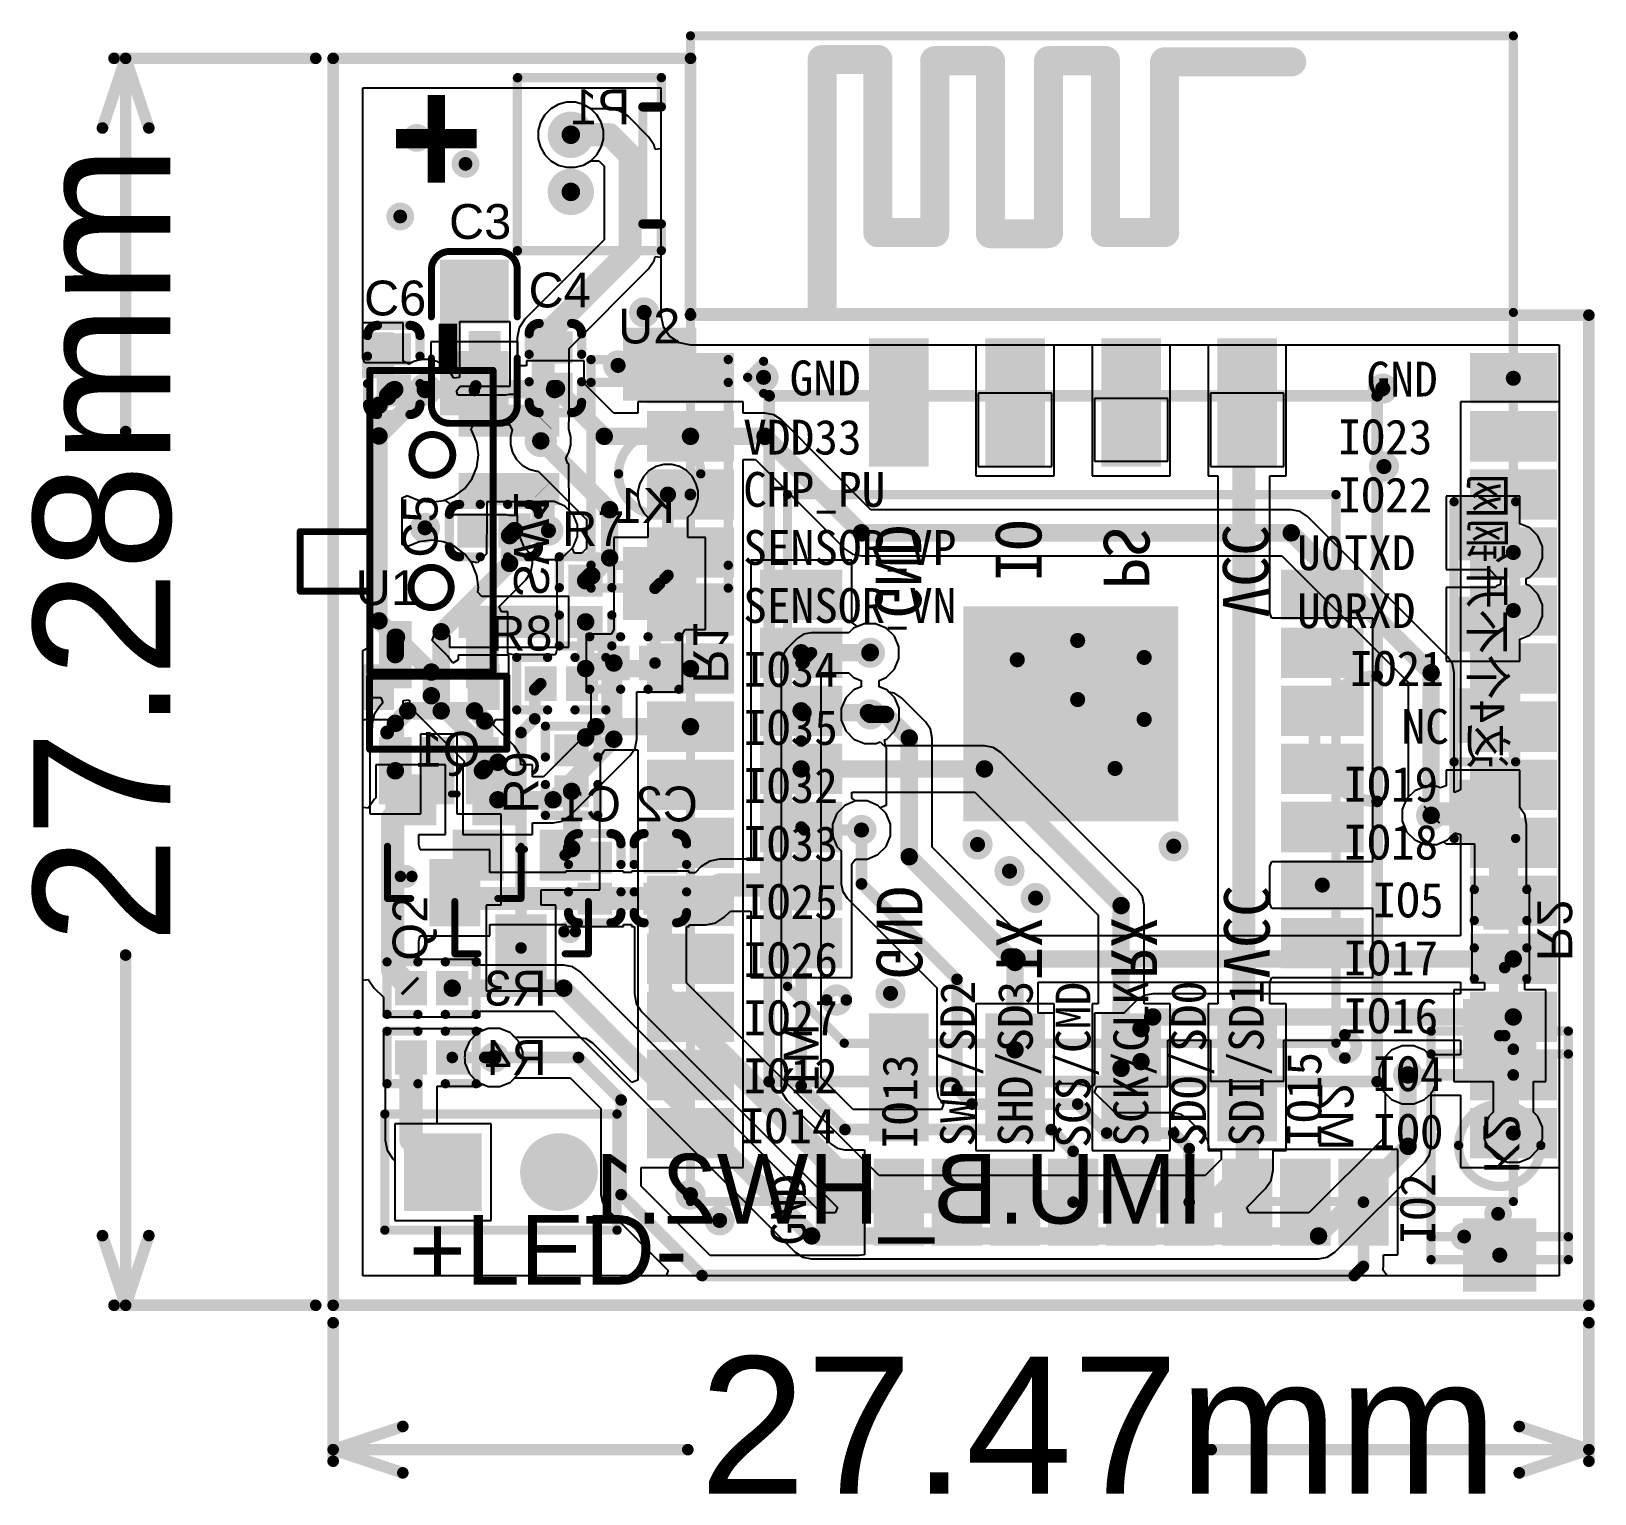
# Model space of a CAD drawing. Header units: millimetres. Extents: x -0.26 to 1.09, y -0.16 to 1.1.
import ezdxf

# ---------------------------------------------------------------- set-up
doc = ezdxf.new("R2010")
doc.units = ezdxf.units.MM
doc.header["$MEASUREMENT"] = 0
for name, color, linetype in [('BottomLayer', 5, 'Continuous'), ('BottomOverlay', 54, 'Continuous'), ('BottomPaste', 16, 'Continuous'), ('BottomSolder', 6, 'Continuous'), ('KeepOutLayer', 6, 'Continuous'), ('Mechanical2', 216, 'Continuous'), ('Mechanical3', 76, 'Continuous'), ('MultiLayer', 9, 'Continuous'), ('PadHoleLayer', 156, 'Continuous'), ('TopLayer', 1, 'Continuous'), ('TopOverlay', 2, 'Continuous'), ('TopPaste', 8, 'Continuous'), ('TopSolder', 216, 'Continuous'), ('ViaHoleLayer', 16, 'Continuous')]:
    doc.layers.add(name, color=color, linetype=linetype)
doc.styles.add('Arial', font='arial.ttf', dxfattribs={"height": 0.2})
doc.styles.add('Courier New', font='courbd.ttf', dxfattribs={"height": 0.2})

msp = doc.modelspace()

# ---------------------------------------------------------------- texts
at = {"layer": 'BottomOverlay', "text_generation_flag": 2}
for s, height, rotation, style, p in [('+ -', 0.09, 90, 'Courier New', (0.1343, 1.0496)), ('SW1', 0.03, 270, 'Arial', (0.1558, 0.6098)), ('R1', 0.03, 270, 'Arial', (0.3103, 0.5352)), ('R2', 0.03, 270, 'Arial', (1.0371, 0.2962)), ('M1', 0.03, 90, 'Arial', (0.4181, 0.2429)), ('M2', 0.03, 270, 'Arial', (0.8487, 0.1332)), ('K2', 0.03, 270, 'Arial', (0.9915, 0.1134))]:
    msp.add_text(s, height=height, rotation=rotation, dxfattribs=dict(at, style=style)).set_placement(p)
at = {"layer": 'BottomOverlay', "style": 'Arial', "text_generation_flag": 2}
for s, height, p in [('P1', 0.03, (0.2558, 1.017)), ('K1', 0.03, (0.2943, 0.6738)), ('Q1', 0.03, (0.1268, 0.4638)), ('C1', 0.03, (0.248, 0.4167)), ('C2', 0.03, (0.3142, 0.4167)), ('R3', 0.03, (0.1839, 0.2581)), ('R4', 0.03, (0.1839, 0.1984)), ('IMU.B_HW2.1', 0.06, (0.7495, 0.0704))]:
    msp.add_text(s, height=height, dxfattribs=at).set_placement(p)
at = {"layer": 'Mechanical2', "style": 'Arial'}
msp.add_text('27.28mm', height=0.11811, rotation=90, dxfattribs=at).set_placement((-0.1401, 0.3115))
msp.add_text('27.47mm', height=0.11811, dxfattribs=at).set_placement((0.3154, -0.1623))
at = {"layer": 'TopOverlay', "style": 'Arial'}
for s, p in [('C3', (0.0998, 0.9183)), ('C4', (0.1683, 0.8593)), ('C6', (0.0266, 0.8524)), ('U2', (0.2454, 0.8283)), ('R7', (0.1972, 0.6538)), ('U1', (0.0194, 0.603)), ('R8', (0.1353, 0.5637))]:
    msp.add_text(s, height=0.03, dxfattribs=at).set_placement(p)
for s, height, rotation, p in [('C5', 0.03, 90, (0.0899, 0.6438)), ('R9', 0.03, 90, (0.1768, 0.4235)), ('Q2', 0.03, 90, (0.0812, 0.2967)), ('+LED-', 0.06, 360, (0.0653, 0.0178))]:
    msp.add_text(s, height=height, rotation=rotation, dxfattribs=at).set_placement(p)

# ---------------------------------------------------------------- blocks, each defined once
blk = doc.blocks.new('HI229_B_1')
at = {"layer": 'BottomLayer'}
for points in [[(-0.2559, 0.1677), (-0.1929, 0.1677), (-0.1929, 0.1323), (-0.2559, 0.1323)], [(0.1929, 0.1677), (0.2559, 0.1677), (0.2559, 0.1323), (0.1929, 0.1323)], [(-0.2559, 0.1177), (-0.1929, 0.1177), (-0.1929, 0.0823), (-0.2559, 0.0823)], [(0.1929, 0.1177), (0.2559, 0.1177), (0.2559, 0.0823), (0.1929, 0.0823)], [(-0.2559, 0.0677), (-0.1929, 0.0677), (-0.1929, 0.0323), (-0.2559, 0.0323)], [(0.1929, 0.0677), (0.2559, 0.0677), (0.2559, 0.0323), (0.1929, 0.0323)], [(-0.2559, 0.0177), (-0.1929, 0.0177), (-0.1929, -0.0177), (-0.2559, -0.0177)], [(0.1929, 0.0177), (0.2559, 0.0177), (0.2559, -0.0177), (0.1929, -0.0177)], [(-0.2559, -0.0323), (-0.1929, -0.0323), (-0.1929, -0.0677), (-0.2559, -0.0677)], [(0.1929, -0.0323), (0.2559, -0.0323), (0.2559, -0.0677), (0.1929, -0.0677)], [(-0.2559, -0.0823), (-0.1929, -0.0823), (-0.1929, -0.1177), (-0.2559, -0.1177)], [(0.1929, -0.0823), (0.2559, -0.0823), (0.2559, -0.1177), (0.1929, -0.1177)], [(-0.2559, -0.1323), (-0.1929, -0.1323), (-0.1929, -0.1677), (-0.2559, -0.1677)], [(0.1929, -0.1323), (0.2559, -0.1323), (0.2559, -0.1677), (0.1929, -0.1677)]]:
    blk.add_hatch(color=5, dxfattribs=at).paths.add_polyline_path(points)
at = {"layer": 'BottomPaste'}
for points in [[(-0.2559, 0.1677), (-0.1929, 0.1677), (-0.1929, 0.1323), (-0.2559, 0.1323)], [(0.1929, 0.1677), (0.2559, 0.1677), (0.2559, 0.1323), (0.1929, 0.1323)], [(-0.2559, 0.1177), (-0.1929, 0.1177), (-0.1929, 0.0823), (-0.2559, 0.0823)], [(0.1929, 0.1177), (0.2559, 0.1177), (0.2559, 0.0823), (0.1929, 0.0823)], [(-0.2559, 0.0677), (-0.1929, 0.0677), (-0.1929, 0.0323), (-0.2559, 0.0323)], [(0.1929, 0.0677), (0.2559, 0.0677), (0.2559, 0.0323), (0.1929, 0.0323)], [(-0.2559, 0.0177), (-0.1929, 0.0177), (-0.1929, -0.0177), (-0.2559, -0.0177)], [(0.1929, 0.0177), (0.2559, 0.0177), (0.2559, -0.0177), (0.1929, -0.0177)], [(-0.2559, -0.0323), (-0.1929, -0.0323), (-0.1929, -0.0677), (-0.2559, -0.0677)], [(0.1929, -0.0323), (0.2559, -0.0323), (0.2559, -0.0677), (0.1929, -0.0677)], [(-0.2559, -0.0823), (-0.1929, -0.0823), (-0.1929, -0.1177), (-0.2559, -0.1177)], [(0.1929, -0.0823), (0.2559, -0.0823), (0.2559, -0.1177), (0.1929, -0.1177)], [(-0.2559, -0.1323), (-0.1929, -0.1323), (-0.1929, -0.1677), (-0.2559, -0.1677)], [(0.1929, -0.1323), (0.2559, -0.1323), (0.2559, -0.1677), (0.1929, -0.1677)]]:
    blk.add_hatch(color=16, dxfattribs=at).paths.add_polyline_path(points)
at = {"layer": 'BottomSolder'}
for points in [[(-0.2599, 0.1717), (-0.1889, 0.1717), (-0.1889, 0.1283), (-0.2599, 0.1283)], [(0.1889, 0.1717), (0.2599, 0.1717), (0.2599, 0.1283), (0.1889, 0.1283)], [(-0.2599, 0.1217), (-0.1889, 0.1217), (-0.1889, 0.0783), (-0.2599, 0.0783)], [(0.1889, 0.1217), (0.2599, 0.1217), (0.2599, 0.0783), (0.1889, 0.0783)], [(-0.2599, 0.0717), (-0.1889, 0.0717), (-0.1889, 0.0283), (-0.2599, 0.0283)], [(0.1889, 0.0717), (0.2599, 0.0717), (0.2599, 0.0283), (0.1889, 0.0283)], [(-0.2599, 0.0217), (-0.1889, 0.0217), (-0.1889, -0.0217), (-0.2599, -0.0217)], [(0.1889, 0.0217), (0.2599, 0.0217), (0.2599, -0.0217), (0.1889, -0.0217)], [(-0.2599, -0.0283), (-0.1889, -0.0283), (-0.1889, -0.0717), (-0.2599, -0.0717)], [(0.1889, -0.0283), (0.2599, -0.0283), (0.2599, -0.0717), (0.1889, -0.0717)], [(-0.2599, -0.0783), (-0.1889, -0.0783), (-0.1889, -0.1217), (-0.2599, -0.1217)], [(0.1889, -0.0783), (0.2599, -0.0783), (0.2599, -0.1217), (0.1889, -0.1217)], [(-0.2599, -0.1283), (-0.1889, -0.1283), (-0.1889, -0.1717), (-0.2599, -0.1717)], [(0.1889, -0.1283), (0.2599, -0.1283), (0.2599, -0.1717), (0.1889, -0.1717)]]:
    blk.add_hatch(color=6, dxfattribs=at).paths.add_polyline_path(points)
at = {"layer": 'BottomOverlay', "const_width": 0.008}
for points in [[(-0.2362, 0.2362), (0.2362, 0.2362)], [(-0.2362, -0.1873), (-0.2362, 0.2362)], [(0.2362, -0.2362), (0.2362, 0.2362)], [(-0.2362, -0.1873), (-0.1873, -0.2362)], [(-0.1873, -0.2362), (0.2362, -0.2362)]]:
    blk.add_lwpolyline(points, dxfattribs=at)
at = {"layer": 'BottomOverlay'}
for points, const_width in [([(-0.2382, 0.2362, 1), (-0.2342, 0.2362, 1)], 0.004), ([(-0.2382, 0.2362, 1), (-0.2342, 0.2362, 1)], 0.004), ([(0.2342, 0.2362, 1), (0.2382, 0.2362, 1)], 0.004), ([(0.2342, 0.2362, 1), (0.2382, 0.2362, 1)], 0.004), ([(-0.2382, -0.1873, 1), (-0.2342, -0.1873, 1)], 0.004), ([(-0.2382, -0.1873, 1), (-0.2342, -0.1873, 1)], 0.004), ([(-0.1855, -0.199, 1), (-0.2025, -0.199, 1)], 0.01), ([(-0.205, -0.199, 1), (-0.2, -0.199, 1)], 0.005), ([(-0.188, -0.199, 1), (-0.183, -0.199, 1)], 0.005), ([(-0.1893, -0.2362, 1), (-0.1853, -0.2362, 1)], 0.004), ([(-0.1893, -0.2362, 1), (-0.1853, -0.2362, 1)], 0.004), ([(0.2342, -0.2362, 1), (0.2382, -0.2362, 1)], 0.004), ([(0.2342, -0.2362, 1), (0.2382, -0.2362, 1)], 0.004)]:
    blk.add_lwpolyline(points, format="xyb", close=True, dxfattribs=dict(at, const_width=const_width))
blk = doc.blocks.new('GY95T_B_2')
at = {"layer": 'BottomLayer'}
for points in [[(-0.2404, 0.1283), (-0.3427, 0.1283), (-0.3427, 0.1717), (-0.2404, 0.1717)], [(-0.2829, 0.1717), (-0.2529, 0.1717), (-0.2529, 0.1323), (-0.2829, 0.1323)], [(0.2384, 0.1717), (0.3408, 0.1717), (0.3408, 0.1283), (0.2384, 0.1283)], [(0.281, 0.1303), (0.251, 0.1303), (0.251, 0.1697), (0.281, 0.1697)], [(-0.2404, 0.0283), (-0.3427, 0.0283), (-0.3427, 0.0717), (-0.2404, 0.0717)], [(-0.2829, 0.0677), (-0.2529, 0.0677), (-0.2529, 0.0283), (-0.2829, 0.0283)], [(0.2384, 0.0717), (0.3408, 0.0717), (0.3408, 0.0283), (0.2384, 0.0283)], [(0.281, 0.0303), (0.251, 0.0303), (0.251, 0.0697), (0.281, 0.0697)], [(-0.2404, -0.0717), (-0.3427, -0.0717), (-0.3427, -0.0283), (-0.2404, -0.0283)], [(-0.2829, -0.0303), (-0.2529, -0.0303), (-0.2529, -0.0697), (-0.2829, -0.0697)], [(0.2384, -0.0283), (0.3408, -0.0283), (0.3408, -0.0717), (0.2384, -0.0717)], [(0.281, -0.0697), (0.251, -0.0697), (0.251, -0.0303), (0.281, -0.0303)], [(-0.2404, -0.1717), (-0.3427, -0.1717), (-0.3427, -0.1283), (-0.2404, -0.1283)], [(-0.2829, -0.1303), (-0.2529, -0.1303), (-0.2529, -0.1697), (-0.2829, -0.1697)], [(0.2384, -0.1283), (0.3408, -0.1283), (0.3408, -0.1717), (0.2384, -0.1717)], [(0.281, -0.1697), (0.251, -0.1697), (0.251, -0.1303), (0.281, -0.1303)]]:
    blk.add_hatch(color=5, dxfattribs=at).paths.add_polyline_path(points)
at = {"layer": 'BottomPaste'}
for points in [[(-0.2404, 0.1283), (-0.3427, 0.1283), (-0.3427, 0.1717), (-0.2404, 0.1717)], [(0.2384, 0.1717), (0.3408, 0.1717), (0.3408, 0.1283), (0.2384, 0.1283)], [(-0.2404, 0.0283), (-0.3427, 0.0283), (-0.3427, 0.0717), (-0.2404, 0.0717)], [(0.2384, 0.0717), (0.3408, 0.0717), (0.3408, 0.0283), (0.2384, 0.0283)], [(-0.2404, -0.0717), (-0.3427, -0.0717), (-0.3427, -0.0283), (-0.2404, -0.0283)], [(0.2384, -0.0283), (0.3408, -0.0283), (0.3408, -0.0717), (0.2384, -0.0717)], [(-0.2404, -0.1717), (-0.3427, -0.1717), (-0.3427, -0.1283), (-0.2404, -0.1283)], [(0.2384, -0.1283), (0.3408, -0.1283), (0.3408, -0.1717), (0.2384, -0.1717)]]:
    blk.add_hatch(color=16, dxfattribs=at).paths.add_polyline_path(points)
at = {"layer": 'BottomSolder'}
for points in [[(-0.2364, 0.1243), (-0.3467, 0.1243), (-0.3467, 0.1757), (-0.2364, 0.1757)], [(-0.2869, 0.1757), (-0.2489, 0.1757), (-0.2489, 0.1283), (-0.2869, 0.1283)], [(0.2344, 0.1757), (0.3448, 0.1757), (0.3448, 0.1243), (0.2344, 0.1243)], [(0.285, 0.1263), (0.247, 0.1263), (0.247, 0.1737), (0.285, 0.1737)], [(-0.2364, 0.0243), (-0.3467, 0.0243), (-0.3467, 0.0757), (-0.2364, 0.0757)], [(-0.2869, 0.0717), (-0.2489, 0.0717), (-0.2489, 0.0243), (-0.2869, 0.0243)], [(0.2344, 0.0757), (0.3448, 0.0757), (0.3448, 0.0243), (0.2344, 0.0243)], [(0.285, 0.0263), (0.247, 0.0263), (0.247, 0.0737), (0.285, 0.0737)], [(-0.2364, -0.0757), (-0.3467, -0.0757), (-0.3467, -0.0243), (-0.2364, -0.0243)], [(-0.2869, -0.0263), (-0.2489, -0.0263), (-0.2489, -0.0737), (-0.2869, -0.0737)], [(0.2344, -0.0243), (0.3448, -0.0243), (0.3448, -0.0757), (0.2344, -0.0757)], [(0.285, -0.0737), (0.247, -0.0737), (0.247, -0.0263), (0.285, -0.0263)], [(-0.2364, -0.1757), (-0.3467, -0.1757), (-0.3467, -0.1243), (-0.2364, -0.1243)], [(-0.2869, -0.1263), (-0.2489, -0.1263), (-0.2489, -0.1737), (-0.2869, -0.1737)], [(0.2344, -0.1243), (0.3448, -0.1243), (0.3448, -0.1757), (0.2344, -0.1757)], [(0.285, -0.1737), (0.247, -0.1737), (0.247, -0.1263), (0.285, -0.1263)]]:
    blk.add_hatch(color=6, dxfattribs=at).paths.add_polyline_path(points)
at = {"layer": 'MultiLayer'}
for points in [[(0.281, -0.0697), (0.251, -0.0697), (0.251, -0.0303), (0.281, -0.0303)], [(-0.2829, -0.1303), (-0.2529, -0.1303), (-0.2529, -0.1697), (-0.2829, -0.1697)]]:
    blk.add_hatch(color=9, dxfattribs=at).paths.add_polyline_path(points)
at = {"layer": 'PadHoleLayer'}
h = blk.add_hatch(color=156, dxfattribs=at)
edge = h.paths.add_edge_path()
edge.add_arc((-0.2679, 0.152), 0.0118, 0, 360)
h = blk.add_hatch(color=156, dxfattribs=at)
edge = h.paths.add_edge_path()
edge.add_arc((0.266, 0.15), 0.0118, 0, 360)
h = blk.add_hatch(color=156, dxfattribs=at)
edge = h.paths.add_edge_path()
edge.add_arc((-0.2679, 0.048), 0.0118, 0, 360)
h = blk.add_hatch(color=156, dxfattribs=at)
edge = h.paths.add_edge_path()
edge.add_arc((0.266, 0.05), 0.0118, 0, 360)
h = blk.add_hatch(color=156, dxfattribs=at)
edge = h.paths.add_edge_path()
edge.add_arc((-0.2679, -0.05), 0.0118, 0, 360)
h = blk.add_hatch(color=156, dxfattribs=at)
edge = h.paths.add_edge_path()
edge.add_arc((0.266, -0.05), 0.0118, 0, 360)
h = blk.add_hatch(color=156, dxfattribs=at)
edge = h.paths.add_edge_path()
edge.add_arc((-0.2679, -0.15), 0.0118, 0, 360)
h = blk.add_hatch(color=156, dxfattribs=at)
edge = h.paths.add_edge_path()
edge.add_arc((0.266, -0.15), 0.0118, 0, 360)
at = {"layer": 'TopLayer'}
for points in [[(-0.2876, 0.1717), (-0.2482, 0.1717), (-0.2482, 0.1323), (-0.2876, 0.1323)], [(0.2857, 0.1303), (0.2463, 0.1303), (0.2463, 0.1697), (0.2857, 0.1697)], [(-0.2876, 0.0677), (-0.2482, 0.0677), (-0.2482, 0.0283), (-0.2876, 0.0283)], [(0.2857, 0.0303), (0.2463, 0.0303), (0.2463, 0.0697), (0.2857, 0.0697)], [(-0.2876, -0.0303), (-0.2482, -0.0303), (-0.2482, -0.0697), (-0.2876, -0.0697)], [(0.281, -0.0697), (0.251, -0.0697), (0.251, -0.0303), (0.281, -0.0303)], [(-0.2829, -0.1303), (-0.2529, -0.1303), (-0.2529, -0.1697), (-0.2829, -0.1697)], [(0.2857, -0.1697), (0.2463, -0.1697), (0.2463, -0.1303), (0.2857, -0.1303)]]:
    blk.add_hatch(color=1, dxfattribs=at).paths.add_polyline_path(points)
at = {"layer": 'TopSolder'}
for points in [[(-0.2916, 0.1757), (-0.2442, 0.1757), (-0.2442, 0.1283), (-0.2916, 0.1283)], [(0.2897, 0.1263), (0.2423, 0.1263), (0.2423, 0.1737), (0.2897, 0.1737)], [(-0.2916, 0.0717), (-0.2442, 0.0717), (-0.2442, 0.0243), (-0.2916, 0.0243)], [(0.2897, 0.0263), (0.2423, 0.0263), (0.2423, 0.0737), (0.2897, 0.0737)], [(-0.2916, -0.0263), (-0.2442, -0.0263), (-0.2442, -0.0737), (-0.2916, -0.0737)], [(0.285, -0.0737), (0.247, -0.0737), (0.247, -0.0263), (0.285, -0.0263)], [(-0.2869, -0.1263), (-0.2489, -0.1263), (-0.2489, -0.1737), (-0.2869, -0.1737)], [(0.2897, -0.1737), (0.2423, -0.1737), (0.2423, -0.1263), (0.2897, -0.1263)]]:
    blk.add_hatch(color=216, dxfattribs=at).paths.add_polyline_path(points)
at = {"layer": 'BottomOverlay', "const_width": 0.01}
for points in [[(-0.2953, 0.2618), (0.2953, 0.2618)], [(-0.2953, 0.2618), (-0.2953, -0.2618)], [(0.2953, 0.2618), (0.2953, -0.2618)], [(-0.2953, -0.2618), (0.2953, -0.2618)]]:
    blk.add_lwpolyline(points, dxfattribs=at)
at = {"layer": 'BottomOverlay'}
for points, const_width in [([(-0.2978, 0.2618, 1), (-0.2928, 0.2618, 1)], 0.005), ([(-0.2978, 0.2618, 1), (-0.2928, 0.2618, 1)], 0.005), ([(0.2928, 0.2618, 1), (0.2978, 0.2618, 1)], 0.005), ([(0.2928, 0.2618, 1), (0.2978, 0.2618, 1)], 0.005), ([(-0.255, -0.234, 1), (-0.275, -0.234, 1)], 0.01), ([(-0.2775, -0.234, 1), (-0.2725, -0.234, 1)], 0.005), ([(-0.2575, -0.234, 1), (-0.2525, -0.234, 1)], 0.005), ([(-0.2978, -0.2618, 1), (-0.2928, -0.2618, 1)], 0.005), ([(-0.2978, -0.2618, 1), (-0.2928, -0.2618, 1)], 0.005), ([(-0.0565, -0.2618, 1), (-0.0515, -0.2618, 1)], 0.005), ([(0.0515, -0.2618, 1), (0.0565, -0.2618, 1)], 0.005), ([(0.2928, -0.2618, 1), (0.2978, -0.2618, 1)], 0.005), ([(0.2928, -0.2618, 1), (0.2978, -0.2618, 1)], 0.005)]:
    blk.add_lwpolyline(points, format="xyb", close=True, dxfattribs=dict(at, const_width=const_width))
at = {"layer": 'BottomOverlay', "const_width": 0.01}
blk.add_lwpolyline([(-0.054, -0.2618, -1), (0.054, -0.2618)], format="xyb", dxfattribs=at)
at = {"layer": 'Mechanical3', "text_generation_flag": 2}
for s, p in [('GND', (-0.207, 0.1692)), ('GND', (0.104, 0.1702)), ('TX', (-0.207, 0.0662)), ('IO', (0.1352, 0.0666)), ('PS', (0.1287, -0.0264)), ('RX', (-0.207, -0.033)), ('VCC', (-0.207, -0.13)), ('VCC', (0.104, -0.129))]:
    blk.add_text(s, height=0.03937, rotation=180, dxfattribs=at).set_placement(p)
blk = doc.blocks.new('ESP_32S_3')
at = {"layer": 'TopLayer'}
for points in [[(-0.3488, 0.2514), (-0.2819, 0.2514), (-0.2819, 0.216), (-0.3488, 0.216)], [(0.3599, 0.2514), (0.4268, 0.2514), (0.4268, 0.216), (0.3599, 0.216)], [(-0.3488, 0.2014), (-0.2819, 0.2014), (-0.2819, 0.166), (-0.3488, 0.166)], [(0.3599, 0.2014), (0.4268, 0.2014), (0.4268, 0.166), (0.3599, 0.166)], [(-0.3488, 0.1514), (-0.2819, 0.1514), (-0.2819, 0.116), (-0.3488, 0.116)], [(0.3599, 0.1514), (0.4268, 0.1514), (0.4268, 0.116), (0.3599, 0.116)], [(-0.3488, 0.1014), (-0.2819, 0.1014), (-0.2819, 0.066), (-0.3488, 0.066)], [(0.3599, 0.1014), (0.4268, 0.1014), (0.4268, 0.066), (0.3599, 0.066)], [(-0.3488, 0.0514), (-0.2819, 0.0514), (-0.2819, 0.016), (-0.3488, 0.016)], [(0.3599, 0.0514), (0.4268, 0.0514), (0.4268, 0.016), (0.3599, 0.016)], [(-0.0764, -0.1438), (-0.0764, 0.0333), (0.1008, 0.0333), (0.1008, -0.1438)], [(-0.3488, 0.0014), (-0.2819, 0.0014), (-0.2819, -0.034), (-0.3488, -0.034)], [(0.3599, 0.0014), (0.4268, 0.0014), (0.4268, -0.034), (0.3599, -0.034)], [(-0.3488, -0.0486), (-0.2819, -0.0486), (-0.2819, -0.084), (-0.3488, -0.084)], [(0.3599, -0.0486), (0.4268, -0.0486), (0.4268, -0.084), (0.3599, -0.084)], [(-0.3488, -0.0986), (-0.2819, -0.0986), (-0.2819, -0.134), (-0.3488, -0.134)], [(0.3599, -0.0986), (0.4268, -0.0986), (0.4268, -0.134), (0.3599, -0.134)], [(-0.3488, -0.1486), (-0.2819, -0.1486), (-0.2819, -0.184), (-0.3488, -0.184)], [(0.3599, -0.1486), (0.4268, -0.1486), (0.4268, -0.184), (0.3599, -0.184)], [(-0.3488, -0.1986), (-0.2819, -0.1986), (-0.2819, -0.234), (-0.3488, -0.234)], [(0.3599, -0.1986), (0.4268, -0.1986), (0.4268, -0.234), (0.3599, -0.234)], [(-0.3488, -0.2486), (-0.2819, -0.2486), (-0.2819, -0.284), (-0.3488, -0.284)], [(0.3599, -0.2486), (0.4268, -0.2486), (0.4268, -0.284), (0.3599, -0.284)], [(-0.3488, -0.2986), (-0.2819, -0.2986), (-0.2819, -0.334), (-0.3488, -0.334)], [(0.3599, -0.2986), (0.4268, -0.2986), (0.4268, -0.334), (0.3599, -0.334)], [(-0.3488, -0.3486), (-0.2819, -0.3486), (-0.2819, -0.384), (-0.3488, -0.384)], [(0.3599, -0.3486), (0.4268, -0.3486), (0.4268, -0.384), (0.3599, -0.384)], [(-0.3488, -0.3986), (-0.2819, -0.3986), (-0.2819, -0.434), (-0.3488, -0.434)], [(0.3599, -0.3986), (0.4268, -0.3986), (0.4268, -0.434), (0.3599, -0.434)], [(-0.2035, -0.5092), (-0.2035, -0.4423), (-0.1681, -0.4423), (-0.1681, -0.5092)], [(-0.1535, -0.5092), (-0.1535, -0.4423), (-0.1181, -0.4423), (-0.1181, -0.5092)], [(-0.1035, -0.5092), (-0.1035, -0.4423), (-0.0681, -0.4423), (-0.0681, -0.5092)], [(-0.0535, -0.5092), (-0.0535, -0.4423), (-0.0181, -0.4423), (-0.0181, -0.5092)], [(-0.0035, -0.5092), (-0.0035, -0.4423), (0.0319, -0.4423), (0.0319, -0.5092)], [(0.0465, -0.5092), (0.0465, -0.4423), (0.0819, -0.4423), (0.0819, -0.5092)], [(0.0965, -0.5092), (0.0965, -0.4423), (0.1319, -0.4423), (0.1319, -0.5092)], [(0.1465, -0.5092), (0.1465, -0.4423), (0.1819, -0.4423), (0.1819, -0.5092)], [(0.1965, -0.5092), (0.1965, -0.4423), (0.2319, -0.4423), (0.2319, -0.5092)], [(0.2465, -0.5092), (0.2465, -0.4423), (0.2819, -0.4423), (0.2819, -0.5092)]]:
    blk.add_hatch(color=1, dxfattribs=at).paths.add_polyline_path(points)
at = {"layer": 'TopPaste'}
for points in [[(-0.3488, 0.2514), (-0.2819, 0.2514), (-0.2819, 0.216), (-0.3488, 0.216)], [(0.3599, 0.2514), (0.4268, 0.2514), (0.4268, 0.216), (0.3599, 0.216)], [(-0.3488, 0.2014), (-0.2819, 0.2014), (-0.2819, 0.166), (-0.3488, 0.166)], [(0.3599, 0.2014), (0.4268, 0.2014), (0.4268, 0.166), (0.3599, 0.166)], [(-0.3488, 0.1514), (-0.2819, 0.1514), (-0.2819, 0.116), (-0.3488, 0.116)], [(0.3599, 0.1514), (0.4268, 0.1514), (0.4268, 0.116), (0.3599, 0.116)], [(-0.3488, 0.1014), (-0.2819, 0.1014), (-0.2819, 0.066), (-0.3488, 0.066)], [(0.3599, 0.1014), (0.4268, 0.1014), (0.4268, 0.066), (0.3599, 0.066)], [(-0.3488, 0.0514), (-0.2819, 0.0514), (-0.2819, 0.016), (-0.3488, 0.016)], [(0.3599, 0.0514), (0.4268, 0.0514), (0.4268, 0.016), (0.3599, 0.016)], [(-0.0764, -0.1438), (-0.0764, 0.0333), (0.1008, 0.0333), (0.1008, -0.1438)], [(-0.3488, 0.0014), (-0.2819, 0.0014), (-0.2819, -0.034), (-0.3488, -0.034)], [(0.3599, 0.0014), (0.4268, 0.0014), (0.4268, -0.034), (0.3599, -0.034)], [(-0.3488, -0.0486), (-0.2819, -0.0486), (-0.2819, -0.084), (-0.3488, -0.084)], [(0.3599, -0.0486), (0.4268, -0.0486), (0.4268, -0.084), (0.3599, -0.084)], [(-0.3488, -0.0986), (-0.2819, -0.0986), (-0.2819, -0.134), (-0.3488, -0.134)], [(0.3599, -0.0986), (0.4268, -0.0986), (0.4268, -0.134), (0.3599, -0.134)], [(-0.3488, -0.1486), (-0.2819, -0.1486), (-0.2819, -0.184), (-0.3488, -0.184)], [(0.3599, -0.1486), (0.4268, -0.1486), (0.4268, -0.184), (0.3599, -0.184)], [(-0.3488, -0.1986), (-0.2819, -0.1986), (-0.2819, -0.234), (-0.3488, -0.234)], [(0.3599, -0.1986), (0.4268, -0.1986), (0.4268, -0.234), (0.3599, -0.234)], [(-0.3488, -0.2486), (-0.2819, -0.2486), (-0.2819, -0.284), (-0.3488, -0.284)], [(0.3599, -0.2486), (0.4268, -0.2486), (0.4268, -0.284), (0.3599, -0.284)], [(-0.3488, -0.2986), (-0.2819, -0.2986), (-0.2819, -0.334), (-0.3488, -0.334)], [(0.3599, -0.2986), (0.4268, -0.2986), (0.4268, -0.334), (0.3599, -0.334)], [(-0.3488, -0.3486), (-0.2819, -0.3486), (-0.2819, -0.384), (-0.3488, -0.384)], [(0.3599, -0.3486), (0.4268, -0.3486), (0.4268, -0.384), (0.3599, -0.384)], [(-0.3488, -0.3986), (-0.2819, -0.3986), (-0.2819, -0.434), (-0.3488, -0.434)], [(0.3599, -0.3986), (0.4268, -0.3986), (0.4268, -0.434), (0.3599, -0.434)], [(-0.2035, -0.5092), (-0.2035, -0.4423), (-0.1681, -0.4423), (-0.1681, -0.5092)], [(-0.1535, -0.5092), (-0.1535, -0.4423), (-0.1181, -0.4423), (-0.1181, -0.5092)], [(-0.1035, -0.5092), (-0.1035, -0.4423), (-0.0681, -0.4423), (-0.0681, -0.5092)], [(-0.0535, -0.5092), (-0.0535, -0.4423), (-0.0181, -0.4423), (-0.0181, -0.5092)], [(-0.0035, -0.5092), (-0.0035, -0.4423), (0.0319, -0.4423), (0.0319, -0.5092)], [(0.0465, -0.5092), (0.0465, -0.4423), (0.0819, -0.4423), (0.0819, -0.5092)], [(0.0965, -0.5092), (0.0965, -0.4423), (0.1319, -0.4423), (0.1319, -0.5092)], [(0.1465, -0.5092), (0.1465, -0.4423), (0.1819, -0.4423), (0.1819, -0.5092)], [(0.1965, -0.5092), (0.1965, -0.4423), (0.2319, -0.4423), (0.2319, -0.5092)], [(0.2465, -0.5092), (0.2465, -0.4423), (0.2819, -0.4423), (0.2819, -0.5092)]]:
    blk.add_hatch(color=8, dxfattribs=at).paths.add_polyline_path(points)
at = {"layer": 'TopSolder'}
for points in [[(-0.3528, 0.2554), (-0.2779, 0.2554), (-0.2779, 0.212), (-0.3528, 0.212)], [(0.3559, 0.2554), (0.4308, 0.2554), (0.4308, 0.212), (0.3559, 0.212)], [(-0.3528, 0.2054), (-0.2779, 0.2054), (-0.2779, 0.162), (-0.3528, 0.162)], [(0.3559, 0.2054), (0.4308, 0.2054), (0.4308, 0.162), (0.3559, 0.162)], [(-0.3528, 0.1554), (-0.2779, 0.1554), (-0.2779, 0.112), (-0.3528, 0.112)], [(0.3559, 0.1554), (0.4308, 0.1554), (0.4308, 0.112), (0.3559, 0.112)], [(-0.3528, 0.1054), (-0.2779, 0.1054), (-0.2779, 0.062), (-0.3528, 0.062)], [(0.3559, 0.1054), (0.4308, 0.1054), (0.4308, 0.062), (0.3559, 0.062)], [(-0.3528, 0.0554), (-0.2779, 0.0554), (-0.2779, 0.012), (-0.3528, 0.012)], [(0.3559, 0.0554), (0.4308, 0.0554), (0.4308, 0.012), (0.3559, 0.012)], [(-0.0804, -0.1478), (-0.0804, 0.0373), (0.1048, 0.0373), (0.1048, -0.1478)], [(-0.3528, 0.0054), (-0.2779, 0.0054), (-0.2779, -0.038), (-0.3528, -0.038)], [(0.3559, 0.0054), (0.4308, 0.0054), (0.4308, -0.038), (0.3559, -0.038)], [(-0.3528, -0.0446), (-0.2779, -0.0446), (-0.2779, -0.088), (-0.3528, -0.088)], [(0.3559, -0.0446), (0.4308, -0.0446), (0.4308, -0.088), (0.3559, -0.088)], [(-0.3528, -0.0946), (-0.2779, -0.0946), (-0.2779, -0.138), (-0.3528, -0.138)], [(0.3559, -0.0946), (0.4308, -0.0946), (0.4308, -0.138), (0.3559, -0.138)], [(-0.3528, -0.1446), (-0.2779, -0.1446), (-0.2779, -0.188), (-0.3528, -0.188)], [(0.3559, -0.1446), (0.4308, -0.1446), (0.4308, -0.188), (0.3559, -0.188)], [(-0.3528, -0.1946), (-0.2779, -0.1946), (-0.2779, -0.238), (-0.3528, -0.238)], [(0.3559, -0.1946), (0.4308, -0.1946), (0.4308, -0.238), (0.3559, -0.238)], [(-0.3528, -0.2446), (-0.2779, -0.2446), (-0.2779, -0.288), (-0.3528, -0.288)], [(0.3559, -0.2446), (0.4308, -0.2446), (0.4308, -0.288), (0.3559, -0.288)], [(-0.3528, -0.2946), (-0.2779, -0.2946), (-0.2779, -0.338), (-0.3528, -0.338)], [(0.3559, -0.2946), (0.4308, -0.2946), (0.4308, -0.338), (0.3559, -0.338)], [(-0.3528, -0.3446), (-0.2779, -0.3446), (-0.2779, -0.388), (-0.3528, -0.388)], [(0.3559, -0.3446), (0.4308, -0.3446), (0.4308, -0.388), (0.3559, -0.388)], [(-0.3528, -0.3946), (-0.2779, -0.3946), (-0.2779, -0.438), (-0.3528, -0.438)], [(0.3559, -0.3946), (0.4308, -0.3946), (0.4308, -0.438), (0.3559, -0.438)], [(-0.2075, -0.5132), (-0.2075, -0.4383), (-0.1641, -0.4383), (-0.1641, -0.5132)], [(-0.1575, -0.5132), (-0.1575, -0.4383), (-0.1141, -0.4383), (-0.1141, -0.5132)], [(-0.1075, -0.5132), (-0.1075, -0.4383), (-0.0641, -0.4383), (-0.0641, -0.5132)], [(-0.0575, -0.5132), (-0.0575, -0.4383), (-0.0141, -0.4383), (-0.0141, -0.5132)], [(-0.0075, -0.5132), (-0.0075, -0.4383), (0.0359, -0.4383), (0.0359, -0.5132)], [(0.0425, -0.5132), (0.0425, -0.4383), (0.0859, -0.4383), (0.0859, -0.5132)], [(0.0925, -0.5132), (0.0925, -0.4383), (0.1359, -0.4383), (0.1359, -0.5132)], [(0.1425, -0.5132), (0.1425, -0.4383), (0.1859, -0.4383), (0.1859, -0.5132)], [(0.1925, -0.5132), (0.1925, -0.4383), (0.2359, -0.4383), (0.2359, -0.5132)], [(0.2425, -0.5132), (0.2425, -0.4383), (0.2859, -0.4383), (0.2859, -0.5132)]]:
    blk.add_hatch(color=216, dxfattribs=at).paths.add_polyline_path(points)
at = {"layer": 'Mechanical3'}
for points, const_width in [([(-0.202, 0.296), (-0.202, 0.5082)], 0.025), ([(-0.202, 0.5082), (-0.154, 0.5082)], 0.025), ([(-0.154, 0.3592), (-0.154, 0.5082)], 0.025), ([(-0.105, 0.3592), (-0.105, 0.5072)], 0.025), ([(-0.105, 0.5072), (-0.057, 0.5072)], 0.025), ([(-0.057, 0.3602), (-0.057, 0.5072)], 0.025), ([(-0.007, 0.3582), (-0.007, 0.5072)], 0.025), ([(-0.007, 0.5072), (0.042, 0.5072)], 0.025), ([(0.042, 0.3592), (0.042, 0.5072)], 0.025), ([(0.093, 0.3592), (0.093, 0.5062)], 0.025), ([(0.093, 0.5062), (0.2025, 0.5062)], 0.025), ([(-0.154, 0.3592), (-0.105, 0.3592)], 0.025), ([(-0.057, 0.3582), (-0.007, 0.3582)], 0.025), ([(0.042, 0.3592), (0.093, 0.3592)], 0.025), ([(-0.2661, 0.2345), (-0.2523, 0.2483)], 0.00787), ([(-0.2523, 0.2207), (-0.2523, 0.2483)], 0.00787), ([(-0.2661, 0.2345), (-0.2523, 0.2207)], 0.00787)]:
    blk.add_lwpolyline(points, dxfattribs=dict(at, const_width=const_width))
for points, const_width in [([(-0.2082, 0.5082, 1), (-0.1958, 0.5082, 1)], 0.0125), ([(-0.2082, 0.5082, 1), (-0.1958, 0.5082, 1)], 0.0125), ([(-0.1603, 0.5082, 1), (-0.1477, 0.5082, 1)], 0.0125), ([(-0.1603, 0.5082, 1), (-0.1477, 0.5082, 1)], 0.0125), ([(-0.1113, 0.5072, 1), (-0.0988, 0.5072, 1)], 0.0125), ([(-0.1113, 0.5072, 1), (-0.0988, 0.5072, 1)], 0.0125), ([(-0.0633, 0.5072, 1), (-0.0508, 0.5072, 1)], 0.0125), ([(-0.0633, 0.5072, 1), (-0.0508, 0.5072, 1)], 0.0125), ([(-0.0132, 0.5072, 1), (-0.0008, 0.5072, 1)], 0.0125), ([(-0.0132, 0.5072, 1), (-0.0008, 0.5072, 1)], 0.0125), ([(0.0357, 0.5072, 1), (0.0483, 0.5072, 1)], 0.0125), ([(0.0357, 0.5072, 1), (0.0483, 0.5072, 1)], 0.0125), ([(0.0867, 0.5062, 1), (0.0993, 0.5062, 1)], 0.0125), ([(0.0867, 0.5062, 1), (0.0993, 0.5062, 1)], 0.0125), ([(0.1963, 0.5062, 1), (0.2087, 0.5062, 1)], 0.0125), ([(-0.1603, 0.3592, 1), (-0.1477, 0.3592, 1)], 0.0125), ([(-0.1603, 0.3592, 1), (-0.1477, 0.3592, 1)], 0.0125), ([(-0.1113, 0.3592, 1), (-0.0988, 0.3592, 1)], 0.0125), ([(-0.1113, 0.3592, 1), (-0.0988, 0.3592, 1)], 0.0125), ([(-0.0633, 0.3602, 1), (-0.0508, 0.3602, 1)], 0.0125), ([(-0.0633, 0.3582, 1), (-0.0508, 0.3582, 1)], 0.0125), ([(-0.0132, 0.3582, 1), (-0.0008, 0.3582, 1)], 0.0125), ([(-0.0132, 0.3582, 1), (-0.0008, 0.3582, 1)], 0.0125), ([(0.0357, 0.3592, 1), (0.0483, 0.3592, 1)], 0.0125), ([(0.0357, 0.3592, 1), (0.0483, 0.3592, 1)], 0.0125), ([(0.0867, 0.3592, 1), (0.0993, 0.3592, 1)], 0.0125), ([(0.0867, 0.3592, 1), (0.0993, 0.3592, 1)], 0.0125), ([(-0.2082, 0.296, 1), (-0.1958, 0.296, 1)], 0.0125), ([(-0.2543, 0.2483, 1), (-0.2504, 0.2483, 1)], 0.00394), ([(-0.2543, 0.2483, 1), (-0.2504, 0.2483, 1)], 0.00394), ([(-0.2681, 0.2345, 1), (-0.2641, 0.2345, 1)], 0.00394), ([(-0.2681, 0.2345, 1), (-0.2641, 0.2345, 1)], 0.00394), ([(-0.2543, 0.2207, 1), (-0.2504, 0.2207, 1)], 0.00394), ([(-0.2543, 0.2207, 1), (-0.2504, 0.2207, 1)], 0.00394)]:
    blk.add_lwpolyline(points, format="xyb", close=True, dxfattribs=dict(at, const_width=const_width))
at = {"layer": 'TopOverlay', "const_width": 0.00787}
for points in [[(-0.3153, -0.4753), (-0.3153, 0.5286)], [(-0.3153, 0.5286), (0.3933, 0.5286)], [(0.3933, -0.4753), (0.3933, 0.5286)], [(-0.3153, 0.2904), (0.3933, 0.2904)], [(-0.3153, -0.4753), (0.3933, -0.4753)]]:
    blk.add_lwpolyline(points, dxfattribs=at)
at = {"layer": 'TopOverlay', "const_width": 0.00394}
for points in [[(-0.3173, 0.5286, 1), (-0.3134, 0.5286, 1)], [(-0.3173, 0.5286, 1), (-0.3134, 0.5286, 1)], [(0.3914, 0.5286, 1), (0.3953, 0.5286, 1)], [(0.3914, 0.5286, 1), (0.3953, 0.5286, 1)], [(-0.3173, 0.2904, 1), (-0.3134, 0.2904, 1)], [(0.3914, 0.2904, 1), (0.3953, 0.2904, 1)], [(-0.3173, -0.4753, 1), (-0.3134, -0.4753, 1)], [(-0.3173, -0.4753, 1), (-0.3134, -0.4753, 1)], [(0.3914, -0.4753, 1), (0.3953, -0.4753, 1)], [(0.3914, -0.4753, 1), (0.3953, -0.4753, 1)]]:
    blk.add_lwpolyline(points, format="xyb", close=True, dxfattribs=at)
at = {"layer": 'Mechanical3'}
for s, rotation, p in [('GND', 360, (-0.23, 0.219)), ('GND', 360, (0.267, 0.218)), ('VDD33', 360, (-0.27, 0.168)), ('IO23', 360, (0.242, 0.1682)), ('CHP_PU', 360, (-0.27, 0.123)), ('IO22', 360, (0.242, 0.1183)), ('SENSOR_VP', 360, (-0.27, 0.073)), ('U0TXD', 360, (0.207, 0.0685)), ('SENSOR_VN', 360, (-0.27, 0.023)), ('U0RXD', 360, (0.207, 0.0186)), ('IO34', 360, (-0.27, -0.032)), ('IO21', 360, (0.252, -0.0312)), ('IO35', 360, (-0.27, -0.082)), ('NC', 360, (0.297, -0.0811)), ('IO32', 360, (-0.27, -0.132)), ('IO19', 360, (0.247, -0.1309)), ('IO33', 360, (-0.27, -0.182)), ('IO18', 360, (0.247, -0.1808)), ('IO25', 360, (-0.27, -0.232)), ('IO5', 360, (0.272, -0.2306)), ('IO26', 360, (-0.27, -0.282)), ('IO17', 360, (0.247, -0.2805)), ('SWP/SD2', 90, (-0.0703, -0.428)), ('SHD/SD3', 90, (-0.0206, -0.428)), ('SCS/CMD', 90, (0.0291, -0.429)), ('SCK/CLK', 90, (0.0789, -0.428)), ('SDO/SD0', 90, (0.1286, -0.428)), ('SDI/SD1', 90, (0.1783, -0.428)), ('IO27', 360, (-0.27, -0.332)), ('IO16', 360, (0.247, -0.3303)), ('IO15', 90, (0.228, -0.428)), ('IO4', 360, (0.272, -0.3802)), ('IO12', 360, (-0.27, -0.382)), ('IO13', 90, (-0.12, -0.43)), ('IO14', 360, (-0.272, -0.425)), ('IO0', 360, (0.272, -0.43)), ('GND', 90, (-0.216, -0.513)), ('IO2', 90, (0.326, -0.512))]:
    blk.add_text(s, height=0.03, rotation=rotation, dxfattribs=at).set_placement(p)
blk = doc.blocks.new('SW_MSK12C01_B_4')
at = {"layer": 'BottomLayer'}
for points in [[(-0.0362, 0.1587), (-0.0362, 0.1273), (-0.0558, 0.1273), (-0.0558, 0.1587)], [(0.0558, 0.1597), (0.0558, 0.1283), (0.0362, 0.1283), (0.0362, 0.1597)], [(0.1063, 0.0768), (0.0276, 0.0768), (0.0276, 0.0965), (0.1063, 0.0965)], [(0.1063, 0.0177), (0.0276, 0.0177), (0.0276, 0.0374), (0.1063, 0.0374)], [(0.1063, -0.0965), (0.0276, -0.0965), (0.0276, -0.0768), (0.1063, -0.0768)], [(-0.0362, -0.1273), (-0.0362, -0.1587), (-0.0558, -0.1587), (-0.0558, -0.1273)], [(0.0548, -0.1273), (0.0548, -0.1587), (0.0352, -0.1587), (0.0352, -0.1273)]]:
    blk.add_hatch(color=5, dxfattribs=at).paths.add_polyline_path(points)
at = {"layer": 'BottomPaste'}
for points in [[(-0.0362, 0.1587), (-0.0362, 0.1273), (-0.0558, 0.1273), (-0.0558, 0.1587)], [(0.0558, 0.1597), (0.0558, 0.1283), (0.0362, 0.1283), (0.0362, 0.1597)], [(0.1063, 0.0768), (0.0276, 0.0768), (0.0276, 0.0965), (0.1063, 0.0965)], [(0.1063, 0.0177), (0.0276, 0.0177), (0.0276, 0.0374), (0.1063, 0.0374)], [(0.1063, -0.0965), (0.0276, -0.0965), (0.0276, -0.0768), (0.1063, -0.0768)], [(-0.0362, -0.1273), (-0.0362, -0.1587), (-0.0558, -0.1587), (-0.0558, -0.1273)], [(0.0548, -0.1273), (0.0548, -0.1587), (0.0352, -0.1587), (0.0352, -0.1273)]]:
    blk.add_hatch(color=16, dxfattribs=at).paths.add_polyline_path(points)
at = {"layer": 'BottomSolder'}
for points in [[(-0.0322, 0.1627), (-0.0322, 0.1233), (-0.0598, 0.1233), (-0.0598, 0.1627)], [(0.0598, 0.1637), (0.0598, 0.1243), (0.0322, 0.1243), (0.0322, 0.1637)], [(0.1103, 0.0728), (0.0236, 0.0728), (0.0236, 0.1005), (0.1103, 0.1005)], [(0.1103, 0.0137), (0.0236, 0.0137), (0.0236, 0.0414), (0.1103, 0.0414)], [(0.1103, -0.1005), (0.0236, -0.1005), (0.0236, -0.0728), (0.1103, -0.0728)], [(-0.0322, -0.1233), (-0.0322, -0.1627), (-0.0598, -0.1627), (-0.0598, -0.1233)], [(0.0588, -0.1233), (0.0588, -0.1627), (0.0312, -0.1627), (0.0312, -0.1233)]]:
    blk.add_hatch(color=6, dxfattribs=at).paths.add_polyline_path(points)
at = {"layer": 'BottomOverlay', "const_width": 0.006}
for points in [[(-0.0531, -0.1299), (-0.0531, 0.1299)], [(-0.0531, 0.1299), (0.0531, 0.1299)], [(0.0531, -0.1299), (0.0531, 0.1299)], [(-0.113, -0.0602), (-0.113, -0.009)], [(-0.113, -0.009), (-0.0539, -0.009)], [(-0.113, -0.0602), (-0.0539, -0.0602)], [(-0.0531, -0.1299), (0.0531, -0.1299)]]:
    blk.add_lwpolyline(points, dxfattribs=at)
at = {"layer": 'BottomOverlay', "const_width": 0.003}
for points in [[(-0.0546, 0.1299, 1), (-0.0516, 0.1299, 1)], [(-0.0546, 0.1299, 1), (-0.0516, 0.1299, 1)], [(0.0516, 0.1299, 1), (0.0546, 0.1299, 1)], [(0.0516, 0.1299, 1), (0.0546, 0.1299, 1)], [(-0.1145, -0.009, 1), (-0.1115, -0.009, 1)], [(-0.1145, -0.009, 1), (-0.1115, -0.009, 1)], [(-0.0554, -0.009, 1), (-0.0524, -0.009, 1)], [(-0.1145, -0.0602, 1), (-0.1115, -0.0602, 1)], [(-0.1145, -0.0602, 1), (-0.1115, -0.0602, 1)], [(-0.0554, -0.0602, 1), (-0.0524, -0.0602, 1)], [(-0.0546, -0.1299, 1), (-0.0516, -0.1299, 1)], [(-0.0546, -0.1299, 1), (-0.0516, -0.1299, 1)], [(0.0516, -0.1299, 1), (0.0546, -0.1299, 1)], [(0.0516, -0.1299, 1), (0.0546, -0.1299, 1)]]:
    blk.add_lwpolyline(points, format="xyb", close=True, dxfattribs=at)
at = {"layer": 'KeepOutLayer', "const_width": 0.006}
for points in [[(-0.0052, 0.0406, -41.925764), (-0.0036, 0.0401)], [(-0.0052, -0.0736, -41.925764), (-0.0036, -0.074)]]:
    blk.add_lwpolyline(points, format="xyb", dxfattribs=at)
at = {"layer": 'KeepOutLayer', "const_width": 0.003}
for points in [[(-0.0067, 0.0406, 1), (-0.0037, 0.0406, 1)], [(-0.0051, 0.0401, 1), (-0.0021, 0.0401, 1)], [(-0.0067, -0.0736, 1), (-0.0037, -0.0736, 1)], [(-0.0051, -0.074, 1), (-0.0021, -0.074, 1)]]:
    blk.add_lwpolyline(points, format="xyb", close=True, dxfattribs=at)
blk = doc.blocks.new('0402_5')
at = {"layer": 'TopLayer'}
for points in [[(-0.0295, 0.0128), (-0.0059, 0.0128), (-0.0059, -0.0128), (-0.0295, -0.0128)], [(0.0059, 0.0128), (0.0295, 0.0128), (0.0295, -0.0128), (0.0059, -0.0128)]]:
    blk.add_hatch(color=1, dxfattribs=at).paths.add_polyline_path(points)
at = {"layer": 'TopPaste'}
for points in [[(-0.0295, 0.0128), (-0.0059, 0.0128), (-0.0059, -0.0128), (-0.0295, -0.0128)], [(0.0059, 0.0128), (0.0295, 0.0128), (0.0295, -0.0128), (0.0059, -0.0128)]]:
    blk.add_hatch(color=8, dxfattribs=at).paths.add_polyline_path(points)
at = {"layer": 'TopSolder'}
for points in [[(-0.0315, 0.0148), (-0.0039, 0.0148), (-0.0039, -0.0148), (-0.0315, -0.0148)], [(0.0039, 0.0148), (0.0315, 0.0148), (0.0315, -0.0148), (0.0039, -0.0148)]]:
    blk.add_hatch(color=216, dxfattribs=at).paths.add_polyline_path(points)
at = {"layer": 'TopOverlay', "const_width": 0.00787}
for points in [[(-0.0384, 0.0226), (-0.0384, -0.0226)], [(-0.0384, 0.0226), (-0.0118, 0.0226)], [(0.0118, 0.0226), (0.0384, 0.0226)], [(0.0384, 0.0226), (0.0384, -0.0226)], [(-0.0384, -0.0226), (-0.0118, -0.0226)], [(0.0118, -0.0226), (0.0384, -0.0226)]]:
    blk.add_lwpolyline(points, dxfattribs=at)
at = {"layer": 'TopOverlay', "const_width": 0.00394}
for points in [[(-0.0404, 0.0226, 1), (-0.0364, 0.0226, 1)], [(-0.0404, 0.0226, 1), (-0.0364, 0.0226, 1)], [(-0.0138, 0.0226, 1), (-0.0098, 0.0226, 1)], [(0.0098, 0.0226, 1), (0.0138, 0.0226, 1)], [(0.0364, 0.0226, 1), (0.0404, 0.0226, 1)], [(0.0364, 0.0226, 1), (0.0404, 0.0226, 1)], [(-0.0404, -0.0226, 1), (-0.0364, -0.0226, 1)], [(-0.0404, -0.0226, 1), (-0.0364, -0.0226, 1)], [(-0.0138, -0.0226, 1), (-0.0098, -0.0226, 1)], [(0.0098, -0.0226, 1), (0.0138, -0.0226, 1)], [(0.0364, -0.0226, 1), (0.0404, -0.0226, 1)], [(0.0364, -0.0226, 1), (0.0404, -0.0226, 1)]]:
    blk.add_lwpolyline(points, format="xyb", close=True, dxfattribs=at)
blk = doc.blocks.new('0402_6')
at = {"layer": 'TopLayer'}
for points in [[(-0.0295, 0.0128), (-0.0059, 0.0128), (-0.0059, -0.0128), (-0.0295, -0.0128)], [(0.0059, 0.0128), (0.0295, 0.0128), (0.0295, -0.0128), (0.0059, -0.0128)]]:
    blk.add_hatch(color=1, dxfattribs=at).paths.add_polyline_path(points)
at = {"layer": 'TopPaste'}
for points in [[(-0.0295, 0.0128), (-0.0059, 0.0128), (-0.0059, -0.0128), (-0.0295, -0.0128)], [(0.0059, 0.0128), (0.0295, 0.0128), (0.0295, -0.0128), (0.0059, -0.0128)]]:
    blk.add_hatch(color=8, dxfattribs=at).paths.add_polyline_path(points)
at = {"layer": 'TopSolder'}
for points in [[(-0.0315, 0.0148), (-0.0039, 0.0148), (-0.0039, -0.0148), (-0.0315, -0.0148)], [(0.0039, 0.0148), (0.0315, 0.0148), (0.0315, -0.0148), (0.0039, -0.0148)]]:
    blk.add_hatch(color=216, dxfattribs=at).paths.add_polyline_path(points)
at = {"layer": 'TopOverlay', "const_width": 0.00787}
for points in [[(-0.0384, -0.0226), (-0.0384, 0.0226)], [(-0.0384, 0.0226), (-0.0118, 0.0226)], [(0.0118, 0.0226), (0.0384, 0.0226)], [(0.0384, -0.0226), (0.0384, 0.0226)], [(-0.0384, -0.0226), (-0.0118, -0.0226)], [(0.0118, -0.0226), (0.0384, -0.0226)]]:
    blk.add_lwpolyline(points, dxfattribs=at)
at = {"layer": 'TopOverlay', "const_width": 0.00394}
for points in [[(-0.0404, 0.0226, 1), (-0.0364, 0.0226, 1)], [(-0.0404, 0.0226, 1), (-0.0364, 0.0226, 1)], [(-0.0138, 0.0226, 1), (-0.0098, 0.0226, 1)], [(0.0098, 0.0226, 1), (0.0138, 0.0226, 1)], [(0.0364, 0.0226, 1), (0.0404, 0.0226, 1)], [(0.0364, 0.0226, 1), (0.0404, 0.0226, 1)], [(-0.0404, -0.0226, 1), (-0.0364, -0.0226, 1)], [(-0.0404, -0.0226, 1), (-0.0364, -0.0226, 1)], [(-0.0138, -0.0226, 1), (-0.0098, -0.0226, 1)], [(0.0098, -0.0226, 1), (0.0138, -0.0226, 1)], [(0.0364, -0.0226, 1), (0.0404, -0.0226, 1)], [(0.0364, -0.0226, 1), (0.0404, -0.0226, 1)]]:
    blk.add_lwpolyline(points, format="xyb", close=True, dxfattribs=at)
blk = doc.blocks.new('0402_7')
at = {"layer": 'TopLayer'}
for points in [[(-0.0295, 0.0128), (-0.0059, 0.0128), (-0.0059, -0.0128), (-0.0295, -0.0128)], [(0.0059, 0.0128), (0.0295, 0.0128), (0.0295, -0.0128), (0.0059, -0.0128)]]:
    blk.add_hatch(color=1, dxfattribs=at).paths.add_polyline_path(points)
at = {"layer": 'TopPaste'}
for points in [[(-0.0295, 0.0128), (-0.0059, 0.0128), (-0.0059, -0.0128), (-0.0295, -0.0128)], [(0.0059, 0.0128), (0.0295, 0.0128), (0.0295, -0.0128), (0.0059, -0.0128)]]:
    blk.add_hatch(color=8, dxfattribs=at).paths.add_polyline_path(points)
at = {"layer": 'TopSolder'}
for points in [[(-0.0315, 0.0148), (-0.0039, 0.0148), (-0.0039, -0.0148), (-0.0315, -0.0148)], [(0.0039, 0.0148), (0.0315, 0.0148), (0.0315, -0.0148), (0.0039, -0.0148)]]:
    blk.add_hatch(color=216, dxfattribs=at).paths.add_polyline_path(points)
at = {"layer": 'TopOverlay', "const_width": 0.00787}
for points in [[(-0.0384, 0.0226), (-0.0384, -0.0226)], [(-0.0384, 0.0226), (-0.0118, 0.0226)], [(0.0118, 0.0226), (0.0384, 0.0226)], [(0.0384, 0.0226), (0.0384, -0.0226)], [(-0.0384, -0.0226), (-0.0118, -0.0226)], [(0.0118, -0.0226), (0.0384, -0.0226)]]:
    blk.add_lwpolyline(points, dxfattribs=at)
at = {"layer": 'TopOverlay', "const_width": 0.00394}
for points in [[(-0.0404, 0.0226, 1), (-0.0364, 0.0226, 1)], [(-0.0404, 0.0226, 1), (-0.0364, 0.0226, 1)], [(-0.0138, 0.0226, 1), (-0.0098, 0.0226, 1)], [(0.0098, 0.0226, 1), (0.0138, 0.0226, 1)], [(0.0364, 0.0226, 1), (0.0404, 0.0226, 1)], [(0.0364, 0.0226, 1), (0.0404, 0.0226, 1)], [(-0.0404, -0.0226, 1), (-0.0364, -0.0226, 1)], [(-0.0404, -0.0226, 1), (-0.0364, -0.0226, 1)], [(-0.0138, -0.0226, 1), (-0.0098, -0.0226, 1)], [(0.0098, -0.0226, 1), (0.0138, -0.0226, 1)], [(0.0364, -0.0226, 1), (0.0404, -0.0226, 1)], [(0.0364, -0.0226, 1), (0.0404, -0.0226, 1)]]:
    blk.add_lwpolyline(points, format="xyb", close=True, dxfattribs=at)
blk = doc.blocks.new('0402_B_8')
at = {"layer": 'BottomLayer'}
for points in [[(-0.0295, 0.0128), (-0.0059, 0.0128), (-0.0059, -0.0128), (-0.0295, -0.0128)], [(0.0059, 0.0128), (0.0295, 0.0128), (0.0295, -0.0128), (0.0059, -0.0128)]]:
    blk.add_hatch(color=5, dxfattribs=at).paths.add_polyline_path(points)
at = {"layer": 'BottomPaste'}
for points in [[(-0.0295, 0.0128), (-0.0059, 0.0128), (-0.0059, -0.0128), (-0.0295, -0.0128)], [(0.0059, 0.0128), (0.0295, 0.0128), (0.0295, -0.0128), (0.0059, -0.0128)]]:
    blk.add_hatch(color=16, dxfattribs=at).paths.add_polyline_path(points)
at = {"layer": 'BottomSolder'}
for points in [[(-0.0315, 0.0148), (-0.0039, 0.0148), (-0.0039, -0.0148), (-0.0315, -0.0148)], [(0.0039, 0.0148), (0.0315, 0.0148), (0.0315, -0.0148), (0.0039, -0.0148)]]:
    blk.add_hatch(color=6, dxfattribs=at).paths.add_polyline_path(points)
at = {"layer": 'BottomOverlay', "const_width": 0.00787}
for points in [[(-0.0118, 0.0226), (-0.0384, 0.0226)], [(-0.0384, 0.0226), (-0.0384, -0.0226)], [(0.0384, 0.0226), (0.0118, 0.0226)], [(0.0384, 0.0226), (0.0384, -0.0226)], [(-0.0118, -0.0226), (-0.0384, -0.0226)], [(0.0384, -0.0226), (0.0118, -0.0226)]]:
    blk.add_lwpolyline(points, dxfattribs=at)
at = {"layer": 'BottomOverlay', "const_width": 0.00394}
for points in [[(-0.0404, 0.0226, 1), (-0.0364, 0.0226, 1)], [(-0.0404, 0.0226, 1), (-0.0364, 0.0226, 1)], [(-0.0138, 0.0226, 1), (-0.0098, 0.0226, 1)], [(0.0098, 0.0226, 1), (0.0138, 0.0226, 1)], [(0.0364, 0.0226, 1), (0.0404, 0.0226, 1)], [(0.0364, 0.0226, 1), (0.0404, 0.0226, 1)], [(-0.0404, -0.0226, 1), (-0.0364, -0.0226, 1)], [(-0.0404, -0.0226, 1), (-0.0364, -0.0226, 1)], [(-0.0138, -0.0226, 1), (-0.0098, -0.0226, 1)], [(0.0098, -0.0226, 1), (0.0138, -0.0226, 1)], [(0.0364, -0.0226, 1), (0.0404, -0.0226, 1)], [(0.0364, -0.0226, 1), (0.0404, -0.0226, 1)]]:
    blk.add_lwpolyline(points, format="xyb", close=True, dxfattribs=at)
blk = doc.blocks.new('SOT_23_9')
at = {"layer": 'TopLayer'}
for points in [[(0.02, 0.105), (0.056, 0.105), (0.056, 0.055), (0.02, 0.055)], [(-0.018, 0.018), (0.018, 0.018), (0.018, -0.018), (-0.018, -0.018)], [(0.057, 0.018), (0.093, 0.018), (0.093, -0.018), (0.057, -0.018)]]:
    blk.add_hatch(color=1, dxfattribs=at).paths.add_polyline_path(points)
at = {"layer": 'TopPaste'}
for points in [[(0.02, 0.105), (0.056, 0.105), (0.056, 0.055), (0.02, 0.055)], [(-0.018, 0.018), (0.018, 0.018), (0.018, -0.018), (-0.018, -0.018)], [(0.057, 0.018), (0.093, 0.018), (0.093, -0.018), (0.057, -0.018)]]:
    blk.add_hatch(color=8, dxfattribs=at).paths.add_polyline_path(points)
at = {"layer": 'TopSolder'}
for points in [[(0.016, 0.109), (0.06, 0.109), (0.06, 0.051), (0.016, 0.051)], [(-0.022, 0.022), (0.022, 0.022), (0.022, -0.022), (-0.022, -0.022)], [(0.053, 0.022), (0.097, 0.022), (0.097, -0.022), (0.053, -0.022)]]:
    blk.add_hatch(color=216, dxfattribs=at).paths.add_polyline_path(points)
at = {"layer": 'TopOverlay', "const_width": 0.006}
for points in [[(-0.02, 0.085), (-0.02, 0.04)], [(0, 0.085), (-0.02, 0.085)], [(0.095, 0.085), (0.075, 0.085)], [(0.095, 0.085), (0.095, 0.04)], [(0.04, -0.005), (0.035, -0.005)]]:
    blk.add_lwpolyline(points, dxfattribs=at)
at = {"layer": 'TopOverlay'}
for points, const_width in [([(-0.0215, 0.085, 1), (-0.0185, 0.085, 1)], 0.003), ([(-0.0215, 0.085, 1), (-0.0185, 0.085, 1)], 0.003), ([(-0.0015, 0.085, 1), (0.0015, 0.085, 1)], 0.003), ([(0.0735, 0.085, 1), (0.0765, 0.085, 1)], 0.003), ([(0.0935, 0.085, 1), (0.0965, 0.085, 1)], 0.003), ([(0.0935, 0.085, 1), (0.0965, 0.085, 1)], 0.003), ([(0.001, 0.066, 1), (-0.0088, 0.066, 1)], 0.00984), ([(-0.0113, 0.066, 1), (-0.0064, 0.066, 1)], 0.00492), ([(-0.0015, 0.066, 1), (0.0035, 0.066, 1)], 0.00492), ([(-0.0215, 0.04, 1), (-0.0185, 0.04, 1)], 0.003), ([(0.0935, 0.04, 1), (0.0965, 0.04, 1)], 0.003), ([(0.0335, -0.005, 1), (0.0365, -0.005, 1)], 0.003), ([(0.0385, -0.005, 1), (0.0415, -0.005, 1)], 0.003)]:
    blk.add_lwpolyline(points, format="xyb", close=True, dxfattribs=dict(at, const_width=const_width))
blk = doc.blocks.new('HDR1X2_10')
at = {"layer": 'BottomLayer'}
blk.add_hatch(color=5, dxfattribs=at).paths.add_polyline_path([(-0.0295, 0.0295), (0.0295, 0.0295), (0.0295, -0.0295), (-0.0295, -0.0295)])
h = blk.add_hatch(color=5, dxfattribs=at)
edge = h.paths.add_edge_path()
edge.add_arc((0.1, 0), 0.0295, 0, 360)
at = {"layer": 'BottomSolder'}
blk.add_hatch(color=6, dxfattribs=at).paths.add_polyline_path([(-0.0335, 0.0335), (0.0335, 0.0335), (0.0335, -0.0335), (-0.0335, -0.0335)])
h = blk.add_hatch(color=6, dxfattribs=at)
edge = h.paths.add_edge_path()
edge.add_arc((0.1, 0), 0.0335, 0, 360)
at = {"layer": 'MultiLayer'}
blk.add_hatch(color=9, dxfattribs=at).paths.add_polyline_path([(-0.0295, 0.0295), (0.0295, 0.0295), (0.0295, -0.0295), (-0.0295, -0.0295)])
h = blk.add_hatch(color=9, dxfattribs=at)
edge = h.paths.add_edge_path()
edge.add_arc((0.1, 0), 0.0295, 0, 360)
at = {"layer": 'PadHoleLayer'}
h = blk.add_hatch(color=156, dxfattribs=at)
edge = h.paths.add_edge_path()
edge.add_arc((0, 0), 0.0177, 0, 360)
h = blk.add_hatch(color=156, dxfattribs=at)
edge = h.paths.add_edge_path()
edge.add_arc((0.1, 0), 0.0177, 0, 360)
at = {"layer": 'TopLayer'}
blk.add_hatch(color=1, dxfattribs=at).paths.add_polyline_path([(-0.0295, 0.0295), (0.0295, 0.0295), (0.0295, -0.0295), (-0.0295, -0.0295)])
h = blk.add_hatch(color=1, dxfattribs=at)
edge = h.paths.add_edge_path()
edge.add_arc((0.1, 0), 0.0295, 0, 360)
at = {"layer": 'TopSolder'}
blk.add_hatch(color=216, dxfattribs=at).paths.add_polyline_path([(-0.0335, 0.0335), (0.0335, 0.0335), (0.0335, -0.0335), (-0.0335, -0.0335)])
h = blk.add_hatch(color=216, dxfattribs=at)
edge = h.paths.add_edge_path()
edge.add_arc((0.1, 0), 0.0335, 0, 360)
at = {"layer": 'TopOverlay', "const_width": 0.008}
for points in [[(-0.05, -0.05), (-0.05, 0.05)], [(-0.05, 0.05), (0.15, 0.05)], [(0.15, -0.05), (0.15, 0.05)], [(-0.05, -0.05), (0.15, -0.05)]]:
    blk.add_lwpolyline(points, dxfattribs=at)
at = {"layer": 'TopOverlay', "const_width": 0.004}
for points in [[(-0.052, 0.05, 1), (-0.048, 0.05, 1)], [(-0.052, 0.05, 1), (-0.048, 0.05, 1)], [(0.148, 0.05, 1), (0.152, 0.05, 1)], [(0.148, 0.05, 1), (0.152, 0.05, 1)], [(-0.052, -0.05, 1), (-0.048, -0.05, 1)], [(-0.052, -0.05, 1), (-0.048, -0.05, 1)], [(0.148, -0.05, 1), (0.152, -0.05, 1)], [(0.148, -0.05, 1), (0.152, -0.05, 1)]]:
    blk.add_lwpolyline(points, format="xyb", close=True, dxfattribs=at)
blk = doc.blocks.new('CON_1_25_2P_B_11')
at = {"layer": 'BottomLayer'}
h = blk.add_hatch(color=5, dxfattribs=at)
edge = h.paths.add_edge_path()
edge.add_arc((0, 0), 0.016, 0, 360)
h = blk.add_hatch(color=5, dxfattribs=at)
edge = h.paths.add_edge_path()
edge.add_arc((0.0492, 0), 0.016, 0, 360)
at = {"layer": 'BottomSolder'}
h = blk.add_hatch(color=6, dxfattribs=at)
edge = h.paths.add_edge_path()
edge.add_arc((0, 0), 0.02, 0, 360)
h = blk.add_hatch(color=6, dxfattribs=at)
edge = h.paths.add_edge_path()
edge.add_arc((0.0492, 0), 0.02, 0, 360)
at = {"layer": 'MultiLayer'}
h = blk.add_hatch(color=9, dxfattribs=at)
edge = h.paths.add_edge_path()
edge.add_arc((0, 0), 0.016, 0, 360)
h = blk.add_hatch(color=9, dxfattribs=at)
edge = h.paths.add_edge_path()
edge.add_arc((0.0492, 0), 0.016, 0, 360)
at = {"layer": 'PadHoleLayer'}
h = blk.add_hatch(color=156, dxfattribs=at)
edge = h.paths.add_edge_path()
edge.add_arc((0, 0), 0.008, 0, 360)
h = blk.add_hatch(color=156, dxfattribs=at)
edge = h.paths.add_edge_path()
edge.add_arc((0.0492, 0), 0.008, 0, 360)
at = {"layer": 'TopLayer'}
h = blk.add_hatch(color=1, dxfattribs=at)
edge = h.paths.add_edge_path()
edge.add_arc((0, 0), 0.016, 0, 360)
h = blk.add_hatch(color=1, dxfattribs=at)
edge = h.paths.add_edge_path()
edge.add_arc((0.0492, 0), 0.016, 0, 360)
at = {"layer": 'TopSolder'}
h = blk.add_hatch(color=216, dxfattribs=at)
edge = h.paths.add_edge_path()
edge.add_arc((0, 0), 0.02, 0, 360)
h = blk.add_hatch(color=216, dxfattribs=at)
edge = h.paths.add_edge_path()
edge.add_arc((0.0492, 0), 0.02, 0, 360)
at = {"layer": 'BottomOverlay', "const_width": 0.008}
for points in [[(-0.0492, -0.0458), (-0.0492, 0.078)], [(-0.024, 0.078), (-0.0492, 0.078)], [(-0.024, 0.062), (-0.024, 0.078)], [(0.0998, 0.078), (0.0768, 0.078)], [(0.0768, 0.062), (0.0768, 0.078)], [(0.0998, -0.046), (0.0998, 0.078)], [(0.0768, 0.062), (-0.024, 0.062)], [(-0.049, -0.046), (-0.0492, -0.0458)], [(0.1, -0.046), (-0.049, -0.046)]]:
    blk.add_lwpolyline(points, dxfattribs=at)
at = {"layer": 'BottomOverlay', "const_width": 0.004}
for points in [[(-0.0512, 0.078, 1), (-0.0472, 0.078, 1)], [(-0.0512, 0.078, 1), (-0.0472, 0.078, 1)], [(-0.026, 0.078, 1), (-0.022, 0.078, 1)], [(-0.026, 0.078, 1), (-0.022, 0.078, 1)], [(0.0748, 0.078, 1), (0.0788, 0.078, 1)], [(0.0748, 0.078, 1), (0.0788, 0.078, 1)], [(0.0978, 0.078, 1), (0.1018, 0.078, 1)], [(0.0978, 0.078, 1), (0.1018, 0.078, 1)], [(-0.026, 0.062, 1), (-0.022, 0.062, 1)], [(-0.026, 0.062, 1), (-0.022, 0.062, 1)], [(0.0748, 0.062, 1), (0.0788, 0.062, 1)], [(0.0748, 0.062, 1), (0.0788, 0.062, 1)], [(-0.0512, -0.0458, 1), (-0.0472, -0.0458, 1)], [(-0.0512, -0.0458, 1), (-0.0472, -0.0458, 1)], [(-0.051, -0.046, 1), (-0.047, -0.046, 1)], [(-0.051, -0.046, 1), (-0.047, -0.046, 1)], [(0.0978, -0.046, 1), (0.1018, -0.046, 1)], [(0.098, -0.046, 1), (0.102, -0.046, 1)]]:
    blk.add_lwpolyline(points, format="xyb", close=True, dxfattribs=at)
blk = doc.blocks.new('0402C_12')
at = {"layer": 'TopLayer'}
for points in [[(-0.0295, 0.0128), (-0.0059, 0.0128), (-0.0059, -0.0128), (-0.0295, -0.0128)], [(0.0059, 0.0128), (0.0295, 0.0128), (0.0295, -0.0128), (0.0059, -0.0128)]]:
    blk.add_hatch(color=1, dxfattribs=at).paths.add_polyline_path(points)
at = {"layer": 'TopPaste'}
for points in [[(-0.0295, 0.0128), (-0.0059, 0.0128), (-0.0059, -0.0128), (-0.0295, -0.0128)], [(0.0059, 0.0128), (0.0295, 0.0128), (0.0295, -0.0128), (0.0059, -0.0128)]]:
    blk.add_hatch(color=8, dxfattribs=at).paths.add_polyline_path(points)
at = {"layer": 'TopSolder'}
for points in [[(-0.0315, 0.0148), (-0.0039, 0.0148), (-0.0039, -0.0148), (-0.0315, -0.0148)], [(0.0039, 0.0148), (0.0315, 0.0148), (0.0315, -0.0148), (0.0039, -0.0148)]]:
    blk.add_hatch(color=216, dxfattribs=at).paths.add_polyline_path(points)
at = {"layer": 'TopOverlay', "const_width": 0.00787}
for points in [[(-0.0384, 0.014, -0.414214), (-0.0297, 0.0226)], [(0.0297, 0.0226, -0.414214), (0.0384, 0.014)], [(-0.0297, -0.0226, -0.414214), (-0.0384, -0.014)], [(0.0384, -0.014, -0.414214), (0.0297, -0.0226)]]:
    blk.add_lwpolyline(points, format="xyb", dxfattribs=at)
for points in [[(-0.0384, -0.014), (-0.0384, 0.014)], [(-0.0118, 0.0226), (-0.0295, 0.0226)], [(0.0295, 0.0226), (0.0118, 0.0226)], [(0.0384, -0.014), (0.0384, 0.014)], [(-0.0118, -0.0226), (-0.0295, -0.0226)], [(0.0295, -0.0226), (0.0118, -0.0226)]]:
    blk.add_lwpolyline(points, dxfattribs=at)
at = {"layer": 'TopOverlay', "const_width": 0.00394}
for points in [[(-0.0404, 0.014, 1), (-0.0364, 0.014, 1)], [(-0.0404, 0.014, 1), (-0.0364, 0.014, 1)], [(-0.0317, 0.0226, 1), (-0.0278, 0.0226, 1)], [(-0.0315, 0.0226, 1), (-0.0276, 0.0226, 1)], [(-0.0138, 0.0226, 1), (-0.0098, 0.0226, 1)], [(0.0098, 0.0226, 1), (0.0138, 0.0226, 1)], [(0.0276, 0.0226, 1), (0.0315, 0.0226, 1)], [(0.0278, 0.0226, 1), (0.0317, 0.0226, 1)], [(0.0364, 0.014, 1), (0.0404, 0.014, 1)], [(0.0364, 0.014, 1), (0.0404, 0.014, 1)], [(-0.0404, -0.014, 1), (-0.0364, -0.014, 1)], [(-0.0404, -0.014, 1), (-0.0364, -0.014, 1)], [(0.0364, -0.014, 1), (0.0404, -0.014, 1)], [(0.0364, -0.014, 1), (0.0404, -0.014, 1)], [(-0.0317, -0.0226, 1), (-0.0278, -0.0226, 1)], [(-0.0315, -0.0226, 1), (-0.0276, -0.0226, 1)], [(-0.0138, -0.0226, 1), (-0.0098, -0.0226, 1)], [(0.0098, -0.0226, 1), (0.0138, -0.0226, 1)], [(0.0276, -0.0226, 1), (0.0315, -0.0226, 1)], [(0.0278, -0.0226, 1), (0.0317, -0.0226, 1)]]:
    blk.add_lwpolyline(points, format="xyb", close=True, dxfattribs=at)
blk = doc.blocks.new('SOT_23_5_13')
at = {"layer": 'TopLayer'}
for points in [[(-0.075, 0.027), (-0.075, 0.047), (-0.025, 0.047), (-0.025, 0.027)], [(0.025, 0.027), (0.025, 0.047), (0.075, 0.047), (0.075, 0.027)], [(-0.075, -0.01), (-0.075, 0.01), (-0.025, 0.01), (-0.025, -0.01)], [(-0.075, -0.048), (-0.075, -0.028), (-0.025, -0.028), (-0.025, -0.048)], [(0.025, -0.048), (0.025, -0.028), (0.075, -0.028), (0.075, -0.048)]]:
    blk.add_hatch(color=1, dxfattribs=at).paths.add_polyline_path(points)
at = {"layer": 'TopPaste'}
for points in [[(-0.075, 0.027), (-0.075, 0.047), (-0.025, 0.047), (-0.025, 0.027)], [(0.025, 0.027), (0.025, 0.047), (0.075, 0.047), (0.075, 0.027)], [(-0.075, -0.01), (-0.075, 0.01), (-0.025, 0.01), (-0.025, -0.01)], [(-0.075, -0.048), (-0.075, -0.028), (-0.025, -0.028), (-0.025, -0.048)], [(0.025, -0.048), (0.025, -0.028), (0.075, -0.028), (0.075, -0.048)]]:
    blk.add_hatch(color=8, dxfattribs=at).paths.add_polyline_path(points)
at = {"layer": 'TopSolder'}
for points in [[(-0.079, 0.023), (-0.079, 0.051), (-0.021, 0.051), (-0.021, 0.023)], [(0.021, 0.023), (0.021, 0.051), (0.079, 0.051), (0.079, 0.023)], [(-0.079, -0.014), (-0.079, 0.014), (-0.021, 0.014), (-0.021, -0.014)], [(-0.079, -0.052), (-0.079, -0.024), (-0.021, -0.024), (-0.021, -0.052)], [(0.021, -0.052), (0.021, -0.024), (0.079, -0.024), (0.079, -0.052)]]:
    blk.add_hatch(color=216, dxfattribs=at).paths.add_polyline_path(points)
at = {"layer": 'TopOverlay', "const_width": 0.006}
for points in [[(-0.0315, 0.0591), (0.0315, 0.0591)], [(-0.0315, 0.0591), (-0.0315, -0.0591)], [(0.0315, 0.0591), (0.0315, -0.0591)], [(-0.0315, -0.059), (0.0315, -0.059)]]:
    blk.add_lwpolyline(points, dxfattribs=at)
at = {"layer": 'TopOverlay'}
for points, const_width in [([(-0.033, 0.0591, 1), (-0.03, 0.0591, 1)], 0.003), ([(-0.033, 0.0591, 1), (-0.03, 0.0591, 1)], 0.003), ([(0.03, 0.0591, 1), (0.033, 0.0591, 1)], 0.003), ([(0.03, 0.0591, 1), (0.033, 0.0591, 1)], 0.003), ([(-0.016, 0.044, 1), (-0.018, 0.044, 1)], 0.01), ([(-0.0205, 0.044, 1), (-0.0155, 0.044, 1)], 0.005), ([(-0.0185, 0.044, 1), (-0.0135, 0.044, 1)], 0.005), ([(-0.033, -0.059, 1), (-0.03, -0.059, 1)], 0.003), ([(-0.033, -0.0591, 1), (-0.03, -0.0591, 1)], 0.003), ([(0.03, -0.059, 1), (0.033, -0.059, 1)], 0.003), ([(0.03, -0.0591, 1), (0.033, -0.0591, 1)], 0.003)]:
    blk.add_lwpolyline(points, format="xyb", close=True, dxfattribs=dict(at, const_width=const_width))
blk = doc.blocks.new('0402C_14')
at = {"layer": 'TopLayer'}
for points in [[(-0.0295, 0.0128), (-0.0059, 0.0128), (-0.0059, -0.0128), (-0.0295, -0.0128)], [(0.0059, 0.0128), (0.0295, 0.0128), (0.0295, -0.0128), (0.0059, -0.0128)]]:
    blk.add_hatch(color=1, dxfattribs=at).paths.add_polyline_path(points)
at = {"layer": 'TopPaste'}
for points in [[(-0.0295, 0.0128), (-0.0059, 0.0128), (-0.0059, -0.0128), (-0.0295, -0.0128)], [(0.0059, 0.0128), (0.0295, 0.0128), (0.0295, -0.0128), (0.0059, -0.0128)]]:
    blk.add_hatch(color=8, dxfattribs=at).paths.add_polyline_path(points)
at = {"layer": 'TopSolder'}
for points in [[(-0.0315, 0.0148), (-0.0039, 0.0148), (-0.0039, -0.0148), (-0.0315, -0.0148)], [(0.0039, 0.0148), (0.0315, 0.0148), (0.0315, -0.0148), (0.0039, -0.0148)]]:
    blk.add_hatch(color=216, dxfattribs=at).paths.add_polyline_path(points)
at = {"layer": 'TopOverlay', "const_width": 0.00787}
for points in [[(-0.0384, 0.014, -0.414214), (-0.0297, 0.0226)], [(0.0297, 0.0226, -0.414214), (0.0384, 0.014)], [(-0.0297, -0.0226, -0.414214), (-0.0384, -0.014)], [(0.0384, -0.014, -0.414214), (0.0297, -0.0226)]]:
    blk.add_lwpolyline(points, format="xyb", dxfattribs=at)
for points in [[(-0.0384, -0.014), (-0.0384, 0.014)], [(-0.0295, 0.0226), (-0.0118, 0.0226)], [(0.0118, 0.0226), (0.0295, 0.0226)], [(0.0384, -0.014), (0.0384, 0.014)], [(-0.0295, -0.0226), (-0.0118, -0.0226)], [(0.0118, -0.0226), (0.0295, -0.0226)]]:
    blk.add_lwpolyline(points, dxfattribs=at)
at = {"layer": 'TopOverlay', "const_width": 0.00394}
for points in [[(-0.0404, 0.014, 1), (-0.0364, 0.014, 1)], [(-0.0404, 0.014, 1), (-0.0364, 0.014, 1)], [(-0.0317, 0.0226, 1), (-0.0278, 0.0226, 1)], [(-0.0315, 0.0226, 1), (-0.0276, 0.0226, 1)], [(-0.0138, 0.0226, 1), (-0.0098, 0.0226, 1)], [(0.0098, 0.0226, 1), (0.0138, 0.0226, 1)], [(0.0276, 0.0226, 1), (0.0315, 0.0226, 1)], [(0.0278, 0.0226, 1), (0.0317, 0.0226, 1)], [(0.0364, 0.014, 1), (0.0404, 0.014, 1)], [(0.0364, 0.014, 1), (0.0404, 0.014, 1)], [(-0.0404, -0.014, 1), (-0.0364, -0.014, 1)], [(-0.0404, -0.014, 1), (-0.0364, -0.014, 1)], [(0.0364, -0.014, 1), (0.0404, -0.014, 1)], [(0.0364, -0.014, 1), (0.0404, -0.014, 1)], [(-0.0317, -0.0226, 1), (-0.0278, -0.0226, 1)], [(-0.0315, -0.0226, 1), (-0.0276, -0.0226, 1)], [(-0.0138, -0.0226, 1), (-0.0098, -0.0226, 1)], [(0.0098, -0.0226, 1), (0.0138, -0.0226, 1)], [(0.0276, -0.0226, 1), (0.0315, -0.0226, 1)], [(0.0278, -0.0226, 1), (0.0317, -0.0226, 1)]]:
    blk.add_lwpolyline(points, format="xyb", close=True, dxfattribs=at)
blk = doc.blocks.new('KEY_SMD_2P_3_4_B_15')
at = {"layer": 'BottomLayer'}
for points in [[(-0.0276, 0.122), (0.0276, 0.122), (0.0276, 0.0669), (-0.0276, 0.0669)], [(-0.0276, -0.0669), (0.0276, -0.0669), (0.0276, -0.122), (-0.0276, -0.122)]]:
    blk.add_hatch(color=5, dxfattribs=at).paths.add_polyline_path(points)
at = {"layer": 'BottomPaste'}
for points in [[(-0.0276, 0.122), (0.0276, 0.122), (0.0276, 0.0669), (-0.0276, 0.0669)], [(-0.0276, -0.0669), (0.0276, -0.0669), (0.0276, -0.122), (-0.0276, -0.122)]]:
    blk.add_hatch(color=16, dxfattribs=at).paths.add_polyline_path(points)
at = {"layer": 'BottomSolder'}
for points in [[(-0.0316, 0.126), (0.0316, 0.126), (0.0316, 0.0629), (-0.0316, 0.0629)], [(-0.0316, -0.0629), (0.0316, -0.0629), (0.0316, -0.126), (-0.0316, -0.126)]]:
    blk.add_hatch(color=6, dxfattribs=at).paths.add_polyline_path(points)
at = {"layer": 'BottomOverlay', "const_width": 0.008}
for points in [[(-0.0591, -0.0984), (-0.0591, 0.0984)], [(-0.0591, 0.0984), (0.0591, 0.0984)], [(0.0591, -0.0984), (0.0591, 0.0984)], [(-0.0591, -0.0984), (0.0591, -0.0984)]]:
    blk.add_lwpolyline(points, dxfattribs=at)
at = {"layer": 'BottomOverlay', "const_width": 0.004}
for points in [[(-0.0611, 0.0984, 1), (-0.0571, 0.0984, 1)], [(-0.0611, 0.0984, 1), (-0.0571, 0.0984, 1)], [(0.0571, 0.0984, 1), (0.0611, 0.0984, 1)], [(0.0571, 0.0984, 1), (0.0611, 0.0984, 1)], [(-0.0611, -0.0984, 1), (-0.0571, -0.0984, 1)], [(-0.0611, -0.0984, 1), (-0.0571, -0.0984, 1)], [(0.0571, -0.0984, 1), (0.0611, -0.0984, 1)], [(0.0571, -0.0984, 1), (0.0611, -0.0984, 1)]]:
    blk.add_lwpolyline(points, format="xyb", close=True, dxfattribs=at)
at = {"layer": 'Mechanical2', "const_width": 0.008}
for points in [[(-0.0591, 0.0787), (0.0591, 0.0787)], [(-0.0591, -0.0787), (-0.0591, 0.0787)], [(0.0591, -0.0787), (0.0591, 0.0787)], [(-0.0591, -0.0787), (0.0591, -0.0787)]]:
    blk.add_lwpolyline(points, dxfattribs=at)
at = {"layer": 'Mechanical2'}
for points, const_width in [([(-0.0611, 0.0787, 1), (-0.0571, 0.0787, 1)], 0.004), ([(-0.0611, 0.0787, 1), (-0.0571, 0.0787, 1)], 0.004), ([(0.0571, 0.0787, 1), (0.0611, 0.0787, 1)], 0.004), ([(0.0571, 0.0787, 1), (0.0611, 0.0787, 1)], 0.004), ([(0.0354, 0, 1), (-0.0354, 0, 1)], 0.008), ([(-0.0374, 0, 1), (-0.0334, 0, 1)], 0.004), ([(0.0334, 0, 1), (0.0374, 0, 1)], 0.004), ([(-0.0611, -0.0787, 1), (-0.0571, -0.0787, 1)], 0.004), ([(-0.0611, -0.0787, 1), (-0.0571, -0.0787, 1)], 0.004), ([(0.0571, -0.0787, 1), (0.0611, -0.0787, 1)], 0.004), ([(0.0571, -0.0787, 1), (0.0611, -0.0787, 1)], 0.004)]:
    blk.add_lwpolyline(points, format="xyb", close=True, dxfattribs=dict(at, const_width=const_width))
blk = doc.blocks.new('0402_B_16')
at = {"layer": 'BottomLayer'}
for points in [[(-0.0295, 0.0128), (-0.0059, 0.0128), (-0.0059, -0.0128), (-0.0295, -0.0128)], [(0.0059, 0.0128), (0.0295, 0.0128), (0.0295, -0.0128), (0.0059, -0.0128)]]:
    blk.add_hatch(color=5, dxfattribs=at).paths.add_polyline_path(points)
at = {"layer": 'BottomPaste'}
for points in [[(-0.0295, 0.0128), (-0.0059, 0.0128), (-0.0059, -0.0128), (-0.0295, -0.0128)], [(0.0059, 0.0128), (0.0295, 0.0128), (0.0295, -0.0128), (0.0059, -0.0128)]]:
    blk.add_hatch(color=16, dxfattribs=at).paths.add_polyline_path(points)
at = {"layer": 'BottomSolder'}
for points in [[(-0.0315, 0.0148), (-0.0039, 0.0148), (-0.0039, -0.0148), (-0.0315, -0.0148)], [(0.0039, 0.0148), (0.0315, 0.0148), (0.0315, -0.0148), (0.0039, -0.0148)]]:
    blk.add_hatch(color=6, dxfattribs=at).paths.add_polyline_path(points)
at = {"layer": 'BottomOverlay', "const_width": 0.00787}
for points in [[(-0.0384, -0.0226), (-0.0384, 0.0226)], [(-0.0384, 0.0226), (-0.0118, 0.0226)], [(0.0118, 0.0226), (0.0384, 0.0226)], [(0.0384, -0.0226), (0.0384, 0.0226)], [(-0.0384, -0.0226), (-0.0118, -0.0226)], [(0.0118, -0.0226), (0.0384, -0.0226)]]:
    blk.add_lwpolyline(points, dxfattribs=at)
at = {"layer": 'BottomOverlay', "const_width": 0.00394}
for points in [[(-0.0404, 0.0226, 1), (-0.0364, 0.0226, 1)], [(-0.0404, 0.0226, 1), (-0.0364, 0.0226, 1)], [(-0.0138, 0.0226, 1), (-0.0098, 0.0226, 1)], [(0.0098, 0.0226, 1), (0.0138, 0.0226, 1)], [(0.0364, 0.0226, 1), (0.0404, 0.0226, 1)], [(0.0364, 0.0226, 1), (0.0404, 0.0226, 1)], [(-0.0404, -0.0226, 1), (-0.0364, -0.0226, 1)], [(-0.0404, -0.0226, 1), (-0.0364, -0.0226, 1)], [(-0.0138, -0.0226, 1), (-0.0098, -0.0226, 1)], [(0.0098, -0.0226, 1), (0.0138, -0.0226, 1)], [(0.0364, -0.0226, 1), (0.0404, -0.0226, 1)], [(0.0364, -0.0226, 1), (0.0404, -0.0226, 1)]]:
    blk.add_lwpolyline(points, format="xyb", close=True, dxfattribs=at)
blk = doc.blocks.new('SOT_23_B_17')
at = {"layer": 'BottomLayer'}
for points in [[(-0.018, 0.018), (0.018, 0.018), (0.018, -0.018), (-0.018, -0.018)], [(0.057, 0.018), (0.093, 0.018), (0.093, -0.018), (0.057, -0.018)], [(0.02, -0.055), (0.056, -0.055), (0.056, -0.105), (0.02, -0.105)]]:
    blk.add_hatch(color=5, dxfattribs=at).paths.add_polyline_path(points)
at = {"layer": 'BottomPaste'}
for points in [[(-0.018, 0.018), (0.018, 0.018), (0.018, -0.018), (-0.018, -0.018)], [(0.057, 0.018), (0.093, 0.018), (0.093, -0.018), (0.057, -0.018)], [(0.02, -0.055), (0.056, -0.055), (0.056, -0.105), (0.02, -0.105)]]:
    blk.add_hatch(color=16, dxfattribs=at).paths.add_polyline_path(points)
at = {"layer": 'BottomSolder'}
for points in [[(-0.022, 0.022), (0.022, 0.022), (0.022, -0.022), (-0.022, -0.022)], [(0.053, 0.022), (0.097, 0.022), (0.097, -0.022), (0.053, -0.022)], [(0.016, -0.051), (0.06, -0.051), (0.06, -0.109), (0.016, -0.109)]]:
    blk.add_hatch(color=6, dxfattribs=at).paths.add_polyline_path(points)
at = {"layer": 'BottomOverlay', "const_width": 0.006}
for points in [[(0.035, 0.005), (0.04, 0.005)], [(-0.02, -0.085), (-0.02, -0.04)], [(0.095, -0.085), (0.095, -0.04)], [(-0.02, -0.085), (0, -0.085)], [(0.075, -0.085), (0.095, -0.085)]]:
    blk.add_lwpolyline(points, dxfattribs=at)
at = {"layer": 'BottomOverlay'}
for points, const_width in [([(0.0335, 0.005, 1), (0.0365, 0.005, 1)], 0.003), ([(0.0385, 0.005, 1), (0.0415, 0.005, 1)], 0.003), ([(-0.0215, -0.04, 1), (-0.0185, -0.04, 1)], 0.003), ([(0.0935, -0.04, 1), (0.0965, -0.04, 1)], 0.003), ([(0.001, -0.066, 1), (-0.0088, -0.066, 1)], 0.00984), ([(-0.0113, -0.066, 1), (-0.0064, -0.066, 1)], 0.00492), ([(-0.0015, -0.066, 1), (0.0035, -0.066, 1)], 0.00492), ([(-0.0215, -0.085, 1), (-0.0185, -0.085, 1)], 0.003), ([(-0.0215, -0.085, 1), (-0.0185, -0.085, 1)], 0.003), ([(-0.0015, -0.085, 1), (0.0015, -0.085, 1)], 0.003), ([(0.0735, -0.085, 1), (0.0765, -0.085, 1)], 0.003), ([(0.0935, -0.085, 1), (0.0965, -0.085, 1)], 0.003), ([(0.0935, -0.085, 1), (0.0965, -0.085, 1)], 0.003)]:
    blk.add_lwpolyline(points, format="xyb", close=True, dxfattribs=dict(at, const_width=const_width))
blk = doc.blocks.new('ISP_4P_2_0_SMD_B_18')
at = {"layer": 'BottomLayer'}
for points in [[(-0.0197, 0.0197), (0.0197, 0.0197), (0.0197, -0.0197), (-0.0197, -0.0197)], [(0.0591, 0.0197), (0.0984, 0.0197), (0.0984, -0.0197), (0.0591, -0.0197)], [(0.1378, 0.0197), (0.1772, 0.0197), (0.1772, -0.0197), (0.1378, -0.0197)], [(0.2165, 0.0197), (0.2559, 0.0197), (0.2559, -0.0197), (0.2165, -0.0197)]]:
    blk.add_hatch(color=5, dxfattribs=at).paths.add_polyline_path(points)
at = {"layer": 'BottomPaste'}
for points in [[(-0.0197, 0.0197), (0.0197, 0.0197), (0.0197, -0.0197), (-0.0197, -0.0197)], [(0.0591, 0.0197), (0.0984, 0.0197), (0.0984, -0.0197), (0.0591, -0.0197)], [(0.1378, 0.0197), (0.1772, 0.0197), (0.1772, -0.0197), (0.1378, -0.0197)], [(0.2165, 0.0197), (0.2559, 0.0197), (0.2559, -0.0197), (0.2165, -0.0197)]]:
    blk.add_hatch(color=16, dxfattribs=at).paths.add_polyline_path(points)
at = {"layer": 'BottomSolder'}
for points in [[(-0.0237, 0.0237), (0.0237, 0.0237), (0.0237, -0.0237), (-0.0237, -0.0237)], [(0.0551, 0.0237), (0.1024, 0.0237), (0.1024, -0.0237), (0.0551, -0.0237)], [(0.1338, 0.0237), (0.1812, 0.0237), (0.1812, -0.0237), (0.1338, -0.0237)], [(0.2125, 0.0237), (0.2599, 0.0237), (0.2599, -0.0237), (0.2125, -0.0237)]]:
    blk.add_hatch(color=6, dxfattribs=at).paths.add_polyline_path(points)
at = {"layer": 'BottomOverlay', "const_width": 0.008}
for points in [[(-0.027, 0.025), (-0.027, -0.028)], [(-0.027, 0.025), (0.263, 0.025)], [(0.039, 0.025), (0.039, -0.028)], [(0.263, 0.025), (0.263, -0.028)], [(-0.027, -0.028), (0.263, -0.028)]]:
    blk.add_lwpolyline(points, dxfattribs=at)
at = {"layer": 'BottomOverlay', "const_width": 0.004}
for points in [[(-0.029, 0.025, 1), (-0.025, 0.025, 1)], [(-0.029, 0.025, 1), (-0.025, 0.025, 1)], [(0.037, 0.025, 1), (0.041, 0.025, 1)], [(0.261, 0.025, 1), (0.265, 0.025, 1)], [(0.261, 0.025, 1), (0.265, 0.025, 1)], [(-0.029, -0.028, 1), (-0.025, -0.028, 1)], [(-0.029, -0.028, 1), (-0.025, -0.028, 1)], [(0.037, -0.028, 1), (0.041, -0.028, 1)], [(0.261, -0.028, 1), (0.265, -0.028, 1)], [(0.261, -0.028, 1), (0.265, -0.028, 1)]]:
    blk.add_lwpolyline(points, format="xyb", close=True, dxfattribs=at)
at = {"layer": 'BottomPaste', "text_generation_flag": 2}
blk.add_text('这4个不开钢网', height=0.03, rotation=180, dxfattribs=at).set_placement((0.0331, 0.0109))
blk = doc.blocks.new('0402C_B_19')
at = {"layer": 'BottomLayer'}
for points in [[(-0.0295, 0.0128), (-0.0059, 0.0128), (-0.0059, -0.0128), (-0.0295, -0.0128)], [(0.0059, 0.0128), (0.0295, 0.0128), (0.0295, -0.0128), (0.0059, -0.0128)]]:
    blk.add_hatch(color=5, dxfattribs=at).paths.add_polyline_path(points)
at = {"layer": 'BottomPaste'}
for points in [[(-0.0295, 0.0128), (-0.0059, 0.0128), (-0.0059, -0.0128), (-0.0295, -0.0128)], [(0.0059, 0.0128), (0.0295, 0.0128), (0.0295, -0.0128), (0.0059, -0.0128)]]:
    blk.add_hatch(color=16, dxfattribs=at).paths.add_polyline_path(points)
at = {"layer": 'BottomSolder'}
for points in [[(-0.0315, 0.0148), (-0.0039, 0.0148), (-0.0039, -0.0148), (-0.0315, -0.0148)], [(0.0039, 0.0148), (0.0315, 0.0148), (0.0315, -0.0148), (0.0039, -0.0148)]]:
    blk.add_hatch(color=6, dxfattribs=at).paths.add_polyline_path(points)
at = {"layer": 'BottomOverlay', "const_width": 0.00787}
for points in [[(-0.0384, 0.014, -0.414214), (-0.0297, 0.0226)], [(0.0297, 0.0226, -0.414214), (0.0384, 0.014)], [(-0.0297, -0.0226, -0.414214), (-0.0384, -0.014)], [(0.0384, -0.014, -0.414214), (0.0297, -0.0226)]]:
    blk.add_lwpolyline(points, format="xyb", dxfattribs=at)
for points in [[(-0.0384, 0.014), (-0.0384, -0.014)], [(-0.0295, 0.0226), (-0.0118, 0.0226)], [(0.0118, 0.0226), (0.0295, 0.0226)], [(0.0384, 0.014), (0.0384, -0.014)], [(-0.0295, -0.0226), (-0.0118, -0.0226)], [(0.0118, -0.0226), (0.0295, -0.0226)]]:
    blk.add_lwpolyline(points, dxfattribs=at)
at = {"layer": 'BottomOverlay', "const_width": 0.00394}
for points in [[(-0.0404, 0.014, 1), (-0.0364, 0.014, 1)], [(-0.0404, 0.014, 1), (-0.0364, 0.014, 1)], [(-0.0317, 0.0226, 1), (-0.0278, 0.0226, 1)], [(-0.0315, 0.0226, 1), (-0.0276, 0.0226, 1)], [(-0.0138, 0.0226, 1), (-0.0098, 0.0226, 1)], [(0.0098, 0.0226, 1), (0.0138, 0.0226, 1)], [(0.0276, 0.0226, 1), (0.0315, 0.0226, 1)], [(0.0278, 0.0226, 1), (0.0317, 0.0226, 1)], [(0.0364, 0.014, 1), (0.0404, 0.014, 1)], [(0.0364, 0.014, 1), (0.0404, 0.014, 1)], [(-0.0404, -0.014, 1), (-0.0364, -0.014, 1)], [(-0.0404, -0.014, 1), (-0.0364, -0.014, 1)], [(0.0364, -0.014, 1), (0.0404, -0.014, 1)], [(0.0364, -0.014, 1), (0.0404, -0.014, 1)], [(-0.0317, -0.0226, 1), (-0.0278, -0.0226, 1)], [(-0.0315, -0.0226, 1), (-0.0276, -0.0226, 1)], [(-0.0138, -0.0226, 1), (-0.0098, -0.0226, 1)], [(0.0098, -0.0226, 1), (0.0138, -0.0226, 1)], [(0.0276, -0.0226, 1), (0.0315, -0.0226, 1)], [(0.0278, -0.0226, 1), (0.0317, -0.0226, 1)]]:
    blk.add_lwpolyline(points, format="xyb", close=True, dxfattribs=at)
blk = doc.blocks.new('0402C_B_20')
at = {"layer": 'BottomLayer'}
for points in [[(-0.0295, 0.0128), (-0.0059, 0.0128), (-0.0059, -0.0128), (-0.0295, -0.0128)], [(0.0059, 0.0128), (0.0295, 0.0128), (0.0295, -0.0128), (0.0059, -0.0128)]]:
    blk.add_hatch(color=5, dxfattribs=at).paths.add_polyline_path(points)
at = {"layer": 'BottomPaste'}
for points in [[(-0.0295, 0.0128), (-0.0059, 0.0128), (-0.0059, -0.0128), (-0.0295, -0.0128)], [(0.0059, 0.0128), (0.0295, 0.0128), (0.0295, -0.0128), (0.0059, -0.0128)]]:
    blk.add_hatch(color=16, dxfattribs=at).paths.add_polyline_path(points)
at = {"layer": 'BottomSolder'}
for points in [[(-0.0315, 0.0148), (-0.0039, 0.0148), (-0.0039, -0.0148), (-0.0315, -0.0148)], [(0.0039, 0.0148), (0.0315, 0.0148), (0.0315, -0.0148), (0.0039, -0.0148)]]:
    blk.add_hatch(color=6, dxfattribs=at).paths.add_polyline_path(points)
at = {"layer": 'BottomOverlay', "const_width": 0.00787}
for points in [[(-0.0384, 0.014, -0.414214), (-0.0297, 0.0226)], [(0.0297, 0.0226, -0.414214), (0.0384, 0.014)], [(-0.0297, -0.0226, -0.414214), (-0.0384, -0.014)], [(0.0384, -0.014, -0.414214), (0.0297, -0.0226)]]:
    blk.add_lwpolyline(points, format="xyb", dxfattribs=at)
for points in [[(-0.0384, 0.014), (-0.0384, -0.014)], [(-0.0295, 0.0226), (-0.0118, 0.0226)], [(0.0118, 0.0226), (0.0295, 0.0226)], [(0.0384, 0.014), (0.0384, -0.014)], [(-0.0295, -0.0226), (-0.0118, -0.0226)], [(0.0118, -0.0226), (0.0295, -0.0226)]]:
    blk.add_lwpolyline(points, dxfattribs=at)
at = {"layer": 'BottomOverlay', "const_width": 0.00394}
for points in [[(-0.0404, 0.014, 1), (-0.0364, 0.014, 1)], [(-0.0404, 0.014, 1), (-0.0364, 0.014, 1)], [(-0.0317, 0.0226, 1), (-0.0278, 0.0226, 1)], [(-0.0315, 0.0226, 1), (-0.0276, 0.0226, 1)], [(-0.0138, 0.0226, 1), (-0.0098, 0.0226, 1)], [(0.0098, 0.0226, 1), (0.0138, 0.0226, 1)], [(0.0276, 0.0226, 1), (0.0315, 0.0226, 1)], [(0.0278, 0.0226, 1), (0.0317, 0.0226, 1)], [(0.0364, 0.014, 1), (0.0404, 0.014, 1)], [(0.0364, 0.014, 1), (0.0404, 0.014, 1)], [(-0.0404, -0.014, 1), (-0.0364, -0.014, 1)], [(-0.0404, -0.014, 1), (-0.0364, -0.014, 1)], [(0.0364, -0.014, 1), (0.0404, -0.014, 1)], [(0.0364, -0.014, 1), (0.0404, -0.014, 1)], [(-0.0317, -0.0226, 1), (-0.0278, -0.0226, 1)], [(-0.0315, -0.0226, 1), (-0.0276, -0.0226, 1)], [(-0.0138, -0.0226, 1), (-0.0098, -0.0226, 1)], [(0.0098, -0.0226, 1), (0.0138, -0.0226, 1)], [(0.0276, -0.0226, 1), (0.0315, -0.0226, 1)], [(0.0278, -0.0226, 1), (0.0317, -0.0226, 1)]]:
    blk.add_lwpolyline(points, format="xyb", close=True, dxfattribs=at)
blk = doc.blocks.new('KEY_SMD_2P_3_4_B_21')
at = {"layer": 'BottomLayer'}
for points in [[(-0.0276, 0.122), (0.0276, 0.122), (0.0276, 0.0669), (-0.0276, 0.0669)], [(-0.0276, -0.0669), (0.0276, -0.0669), (0.0276, -0.122), (-0.0276, -0.122)]]:
    blk.add_hatch(color=5, dxfattribs=at).paths.add_polyline_path(points)
at = {"layer": 'BottomPaste'}
for points in [[(-0.0276, 0.122), (0.0276, 0.122), (0.0276, 0.0669), (-0.0276, 0.0669)], [(-0.0276, -0.0669), (0.0276, -0.0669), (0.0276, -0.122), (-0.0276, -0.122)]]:
    blk.add_hatch(color=16, dxfattribs=at).paths.add_polyline_path(points)
at = {"layer": 'BottomSolder'}
for points in [[(-0.0316, 0.126), (0.0316, 0.126), (0.0316, 0.0629), (-0.0316, 0.0629)], [(-0.0316, -0.0629), (0.0316, -0.0629), (0.0316, -0.126), (-0.0316, -0.126)]]:
    blk.add_hatch(color=6, dxfattribs=at).paths.add_polyline_path(points)
at = {"layer": 'BottomOverlay', "const_width": 0.008}
for points in [[(-0.0591, 0.0984), (-0.0591, -0.0984)], [(0.0591, 0.0984), (-0.0591, 0.0984)], [(0.0591, 0.0984), (0.0591, -0.0984)], [(0.0591, -0.0984), (-0.0591, -0.0984)]]:
    blk.add_lwpolyline(points, dxfattribs=at)
at = {"layer": 'BottomOverlay', "const_width": 0.004}
for points in [[(-0.0611, 0.0984, 1), (-0.0571, 0.0984, 1)], [(-0.0611, 0.0984, 1), (-0.0571, 0.0984, 1)], [(0.0571, 0.0984, 1), (0.0611, 0.0984, 1)], [(0.0571, 0.0984, 1), (0.0611, 0.0984, 1)], [(-0.0611, -0.0984, 1), (-0.0571, -0.0984, 1)], [(-0.0611, -0.0984, 1), (-0.0571, -0.0984, 1)], [(0.0571, -0.0984, 1), (0.0611, -0.0984, 1)], [(0.0571, -0.0984, 1), (0.0611, -0.0984, 1)]]:
    blk.add_lwpolyline(points, format="xyb", close=True, dxfattribs=at)
at = {"layer": 'Mechanical2', "const_width": 0.008}
for points in [[(0.0591, 0.0787), (-0.0591, 0.0787)], [(-0.0591, 0.0787), (-0.0591, -0.0787)], [(0.0591, 0.0787), (0.0591, -0.0787)], [(0.0591, -0.0787), (-0.0591, -0.0787)]]:
    blk.add_lwpolyline(points, dxfattribs=at)
at = {"layer": 'Mechanical2'}
for points, const_width in [([(-0.0611, 0.0787, 1), (-0.0571, 0.0787, 1)], 0.004), ([(-0.0611, 0.0787, 1), (-0.0571, 0.0787, 1)], 0.004), ([(0.0571, 0.0787, 1), (0.0611, 0.0787, 1)], 0.004), ([(0.0571, 0.0787, 1), (0.0611, 0.0787, 1)], 0.004), ([(0.0354, 0, 1), (-0.0354, 0, 1)], 0.008), ([(-0.0374, 0, 1), (-0.0334, 0, 1)], 0.004), ([(0.0334, 0, 1), (0.0374, 0, 1)], 0.004), ([(-0.0611, -0.0787, 1), (-0.0571, -0.0787, 1)], 0.004), ([(-0.0611, -0.0787, 1), (-0.0571, -0.0787, 1)], 0.004), ([(0.0571, -0.0787, 1), (0.0611, -0.0787, 1)], 0.004), ([(0.0571, -0.0787, 1), (0.0611, -0.0787, 1)], 0.004)]:
    blk.add_lwpolyline(points, format="xyb", close=True, dxfattribs=dict(at, const_width=const_width))
blk = doc.blocks.new('0805C_22')
at = {"layer": 'TopLayer'}
for points in [[(-0.063, 0.0256), (-0.0157, 0.0256), (-0.0157, -0.0256), (-0.063, -0.0256)], [(0.0157, 0.0256), (0.063, 0.0256), (0.063, -0.0256), (0.0157, -0.0256)]]:
    blk.add_hatch(color=1, dxfattribs=at).paths.add_polyline_path(points)
at = {"layer": 'TopPaste'}
for points in [[(-0.063, 0.0256), (-0.0157, 0.0256), (-0.0157, -0.0256), (-0.063, -0.0256)], [(0.0157, 0.0256), (0.063, 0.0256), (0.063, -0.0256), (0.0157, -0.0256)]]:
    blk.add_hatch(color=8, dxfattribs=at).paths.add_polyline_path(points)
at = {"layer": 'TopSolder'}
for points in [[(-0.067, 0.0296), (-0.0117, 0.0296), (-0.0117, -0.0296), (-0.067, -0.0296)], [(0.0117, 0.0296), (0.067, 0.0296), (0.067, -0.0296), (0.0117, -0.0296)]]:
    blk.add_hatch(color=216, dxfattribs=at).paths.add_polyline_path(points)
at = {"layer": 'TopOverlay', "const_width": 0.006}
for points in [[(-0.074, 0.0213, -0.414214), (-0.0583, 0.037)], [(0.0583, 0.037, -0.414214), (0.074, 0.0213)], [(-0.0583, -0.037, -0.414214), (-0.074, -0.0213)], [(0.074, -0.0213, -0.414214), (0.0583, -0.037)]]:
    blk.add_lwpolyline(points, format="xyb", dxfattribs=at)
for points in [[(-0.0583, 0.037), (-0.0177, 0.037)], [(0.0177, 0.037), (0.0583, 0.037)], [(-0.074, 0.0213), (-0.074, -0.0213)], [(0.074, 0.0213), (0.074, -0.0213)], [(-0.0583, -0.037), (-0.0177, -0.037)], [(0.0177, -0.037), (0.0583, -0.037)]]:
    blk.add_lwpolyline(points, dxfattribs=at)
at = {"layer": 'TopOverlay', "const_width": 0.003}
for points in [[(-0.0598, 0.037, 1), (-0.0568, 0.037, 1)], [(-0.0598, 0.037, 1), (-0.0568, 0.037, 1)], [(-0.0192, 0.037, 1), (-0.0162, 0.037, 1)], [(0.0162, 0.037, 1), (0.0192, 0.037, 1)], [(0.0568, 0.037, 1), (0.0598, 0.037, 1)], [(0.0568, 0.037, 1), (0.0598, 0.037, 1)], [(-0.0755, 0.0213, 1), (-0.0725, 0.0213, 1)], [(-0.0755, 0.0213, 1), (-0.0725, 0.0213, 1)], [(0.0725, 0.0213, 1), (0.0755, 0.0213, 1)], [(0.0725, 0.0213, 1), (0.0755, 0.0213, 1)], [(-0.0755, -0.0213, 1), (-0.0725, -0.0213, 1)], [(-0.0755, -0.0213, 1), (-0.0725, -0.0213, 1)], [(0.0725, -0.0213, 1), (0.0755, -0.0213, 1)], [(0.0725, -0.0213, 1), (0.0755, -0.0213, 1)], [(-0.0598, -0.037, 1), (-0.0568, -0.037, 1)], [(-0.0598, -0.037, 1), (-0.0568, -0.037, 1)], [(-0.0192, -0.037, 1), (-0.0162, -0.037, 1)], [(0.0162, -0.037, 1), (0.0192, -0.037, 1)], [(0.0568, -0.037, 1), (0.0598, -0.037, 1)], [(0.0568, -0.037, 1), (0.0598, -0.037, 1)]]:
    blk.add_lwpolyline(points, format="xyb", close=True, dxfattribs=at)
blk = doc.blocks.new('0402C_23')
at = {"layer": 'TopLayer'}
for points in [[(-0.0295, 0.0128), (-0.0059, 0.0128), (-0.0059, -0.0128), (-0.0295, -0.0128)], [(0.0059, 0.0128), (0.0295, 0.0128), (0.0295, -0.0128), (0.0059, -0.0128)]]:
    blk.add_hatch(color=1, dxfattribs=at).paths.add_polyline_path(points)
at = {"layer": 'TopPaste'}
for points in [[(-0.0295, 0.0128), (-0.0059, 0.0128), (-0.0059, -0.0128), (-0.0295, -0.0128)], [(0.0059, 0.0128), (0.0295, 0.0128), (0.0295, -0.0128), (0.0059, -0.0128)]]:
    blk.add_hatch(color=8, dxfattribs=at).paths.add_polyline_path(points)
at = {"layer": 'TopSolder'}
for points in [[(-0.0315, 0.0148), (-0.0039, 0.0148), (-0.0039, -0.0148), (-0.0315, -0.0148)], [(0.0039, 0.0148), (0.0315, 0.0148), (0.0315, -0.0148), (0.0039, -0.0148)]]:
    blk.add_hatch(color=216, dxfattribs=at).paths.add_polyline_path(points)
at = {"layer": 'TopOverlay', "const_width": 0.00787}
for points in [[(-0.0384, 0.014, -0.414214), (-0.0297, 0.0226)], [(0.0297, 0.0226, -0.414214), (0.0384, 0.014)], [(-0.0297, -0.0226, -0.414214), (-0.0384, -0.014)], [(0.0384, -0.014, -0.414214), (0.0297, -0.0226)]]:
    blk.add_lwpolyline(points, format="xyb", dxfattribs=at)
for points in [[(-0.0384, 0.014), (-0.0384, -0.014)], [(-0.0295, 0.0226), (-0.0118, 0.0226)], [(0.0118, 0.0226), (0.0295, 0.0226)], [(0.0384, 0.014), (0.0384, -0.014)], [(-0.0295, -0.0226), (-0.0118, -0.0226)], [(0.0118, -0.0226), (0.0295, -0.0226)]]:
    blk.add_lwpolyline(points, dxfattribs=at)
at = {"layer": 'TopOverlay', "const_width": 0.00394}
for points in [[(-0.0404, 0.014, 1), (-0.0364, 0.014, 1)], [(-0.0404, 0.014, 1), (-0.0364, 0.014, 1)], [(-0.0317, 0.0226, 1), (-0.0278, 0.0226, 1)], [(-0.0315, 0.0226, 1), (-0.0276, 0.0226, 1)], [(-0.0138, 0.0226, 1), (-0.0098, 0.0226, 1)], [(0.0098, 0.0226, 1), (0.0138, 0.0226, 1)], [(0.0276, 0.0226, 1), (0.0315, 0.0226, 1)], [(0.0278, 0.0226, 1), (0.0317, 0.0226, 1)], [(0.0364, 0.014, 1), (0.0404, 0.014, 1)], [(0.0364, 0.014, 1), (0.0404, 0.014, 1)], [(-0.0404, -0.014, 1), (-0.0364, -0.014, 1)], [(-0.0404, -0.014, 1), (-0.0364, -0.014, 1)], [(0.0364, -0.014, 1), (0.0404, -0.014, 1)], [(0.0364, -0.014, 1), (0.0404, -0.014, 1)], [(-0.0317, -0.0226, 1), (-0.0278, -0.0226, 1)], [(-0.0315, -0.0226, 1), (-0.0276, -0.0226, 1)], [(-0.0138, -0.0226, 1), (-0.0098, -0.0226, 1)], [(0.0098, -0.0226, 1), (0.0138, -0.0226, 1)], [(0.0276, -0.0226, 1), (0.0315, -0.0226, 1)], [(0.0278, -0.0226, 1), (0.0317, -0.0226, 1)]]:
    blk.add_lwpolyline(points, format="xyb", close=True, dxfattribs=at)
blk = doc.blocks.new('0402_B_24')
at = {"layer": 'BottomLayer'}
for points in [[(-0.0295, 0.0128), (-0.0059, 0.0128), (-0.0059, -0.0128), (-0.0295, -0.0128)], [(0.0059, 0.0128), (0.0295, 0.0128), (0.0295, -0.0128), (0.0059, -0.0128)]]:
    blk.add_hatch(color=5, dxfattribs=at).paths.add_polyline_path(points)
at = {"layer": 'BottomPaste'}
for points in [[(-0.0295, 0.0128), (-0.0059, 0.0128), (-0.0059, -0.0128), (-0.0295, -0.0128)], [(0.0059, 0.0128), (0.0295, 0.0128), (0.0295, -0.0128), (0.0059, -0.0128)]]:
    blk.add_hatch(color=16, dxfattribs=at).paths.add_polyline_path(points)
at = {"layer": 'BottomSolder'}
for points in [[(-0.0315, 0.0148), (-0.0039, 0.0148), (-0.0039, -0.0148), (-0.0315, -0.0148)], [(0.0039, 0.0148), (0.0315, 0.0148), (0.0315, -0.0148), (0.0039, -0.0148)]]:
    blk.add_hatch(color=6, dxfattribs=at).paths.add_polyline_path(points)
at = {"layer": 'BottomOverlay', "const_width": 0.00787}
for points in [[(-0.0384, 0.0226), (-0.0118, 0.0226)], [(-0.0384, 0.0226), (-0.0384, -0.0226)], [(0.0118, 0.0226), (0.0384, 0.0226)], [(0.0384, 0.0226), (0.0384, -0.0226)], [(-0.0384, -0.0226), (-0.0118, -0.0226)], [(0.0118, -0.0226), (0.0384, -0.0226)]]:
    blk.add_lwpolyline(points, dxfattribs=at)
at = {"layer": 'BottomOverlay', "const_width": 0.00394}
for points in [[(-0.0404, 0.0226, 1), (-0.0364, 0.0226, 1)], [(-0.0404, 0.0226, 1), (-0.0364, 0.0226, 1)], [(-0.0138, 0.0226, 1), (-0.0098, 0.0226, 1)], [(0.0098, 0.0226, 1), (0.0138, 0.0226, 1)], [(0.0364, 0.0226, 1), (0.0404, 0.0226, 1)], [(0.0364, 0.0226, 1), (0.0404, 0.0226, 1)], [(-0.0404, -0.0226, 1), (-0.0364, -0.0226, 1)], [(-0.0404, -0.0226, 1), (-0.0364, -0.0226, 1)], [(-0.0138, -0.0226, 1), (-0.0098, -0.0226, 1)], [(0.0098, -0.0226, 1), (0.0138, -0.0226, 1)], [(0.0364, -0.0226, 1), (0.0404, -0.0226, 1)], [(0.0364, -0.0226, 1), (0.0404, -0.0226, 1)]]:
    blk.add_lwpolyline(points, format="xyb", close=True, dxfattribs=at)
blk = doc.blocks.new('0402_B_25')
at = {"layer": 'BottomLayer'}
for points in [[(-0.0295, 0.0128), (-0.0059, 0.0128), (-0.0059, -0.0128), (-0.0295, -0.0128)], [(0.0059, 0.0128), (0.0295, 0.0128), (0.0295, -0.0128), (0.0059, -0.0128)]]:
    blk.add_hatch(color=5, dxfattribs=at).paths.add_polyline_path(points)
at = {"layer": 'BottomPaste'}
for points in [[(-0.0295, 0.0128), (-0.0059, 0.0128), (-0.0059, -0.0128), (-0.0295, -0.0128)], [(0.0059, 0.0128), (0.0295, 0.0128), (0.0295, -0.0128), (0.0059, -0.0128)]]:
    blk.add_hatch(color=16, dxfattribs=at).paths.add_polyline_path(points)
at = {"layer": 'BottomSolder'}
for points in [[(-0.0315, 0.0148), (-0.0039, 0.0148), (-0.0039, -0.0148), (-0.0315, -0.0148)], [(0.0039, 0.0148), (0.0315, 0.0148), (0.0315, -0.0148), (0.0039, -0.0148)]]:
    blk.add_hatch(color=6, dxfattribs=at).paths.add_polyline_path(points)
at = {"layer": 'BottomOverlay', "const_width": 0.00787}
for points in [[(-0.0384, -0.0226), (-0.0384, 0.0226)], [(-0.0384, 0.0226), (-0.0118, 0.0226)], [(0.0118, 0.0226), (0.0384, 0.0226)], [(0.0384, -0.0226), (0.0384, 0.0226)], [(-0.0384, -0.0226), (-0.0118, -0.0226)], [(0.0118, -0.0226), (0.0384, -0.0226)]]:
    blk.add_lwpolyline(points, dxfattribs=at)
at = {"layer": 'BottomOverlay', "const_width": 0.00394}
for points in [[(-0.0404, 0.0226, 1), (-0.0364, 0.0226, 1)], [(-0.0404, 0.0226, 1), (-0.0364, 0.0226, 1)], [(-0.0138, 0.0226, 1), (-0.0098, 0.0226, 1)], [(0.0098, 0.0226, 1), (0.0138, 0.0226, 1)], [(0.0364, 0.0226, 1), (0.0404, 0.0226, 1)], [(0.0364, 0.0226, 1), (0.0404, 0.0226, 1)], [(-0.0404, -0.0226, 1), (-0.0364, -0.0226, 1)], [(-0.0404, -0.0226, 1), (-0.0364, -0.0226, 1)], [(-0.0138, -0.0226, 1), (-0.0098, -0.0226, 1)], [(0.0098, -0.0226, 1), (0.0138, -0.0226, 1)], [(0.0364, -0.0226, 1), (0.0404, -0.0226, 1)], [(0.0364, -0.0226, 1), (0.0404, -0.0226, 1)]]:
    blk.add_lwpolyline(points, format="xyb", close=True, dxfattribs=at)

# ---------------------------------------------------------------- hatches: boundary and pattern name
at = {"layer": 'BottomLayer'}
h = msp.add_hatch(color=5, dxfattribs=at)
edge = h.paths.add_edge_path()
edge.add_arc((0.072, 1.0053), 0.012, 0, 360)
h = msp.add_hatch(color=5, dxfattribs=at)
edge = h.paths.add_edge_path()
edge.add_arc((0.114, 0.9829), 0.012, 0, 360)
h = msp.add_hatch(color=5, dxfattribs=at)
edge = h.paths.add_edge_path()
edge.add_arc((0.0578, 0.9376), 0.012, 0, 360)
h = msp.add_hatch(color=5, dxfattribs=at)
edge = h.paths.add_edge_path()
edge.add_arc((0.2678, 0.855), 0.013, 0, 360)
h = msp.add_hatch(color=5, dxfattribs=at)
edge = h.paths.add_edge_path()
edge.add_arc((0.2454, 0.8094), 0.013, 0, 360)
h = msp.add_hatch(color=5, dxfattribs=at)
edge = h.paths.add_edge_path()
edge.add_arc((0.3707, 0.7991), 0.013, 0, 360)
h = msp.add_hatch(color=5, dxfattribs=at)
edge = h.paths.add_edge_path()
edge.add_arc((1.0164, 0.7983), 0.013, 0, 360)
h = msp.add_hatch(color=5, dxfattribs=at)
edge = h.paths.add_edge_path()
edge.add_arc((0.0794, 0.7886), 0.014, 0, 360)
h = msp.add_hatch(color=5, dxfattribs=at)
edge = h.paths.add_edge_path()
edge.add_arc((0.904, 0.7894), 0.013, 0, 360)
h = msp.add_hatch(color=5, dxfattribs=at)
edge = h.paths.add_edge_path()
edge.add_arc((0.1788, 0.7444), 0.014, 0, 360)
h = msp.add_hatch(color=5, dxfattribs=at)
edge = h.paths.add_edge_path()
edge.add_arc((0.905, 0.7223), 0.013, 0, 360)
h = msp.add_hatch(color=5, dxfattribs=at)
edge = h.paths.add_edge_path()
edge.add_arc((0.2883, 0.6981), 0.014, 0, 360)
h = msp.add_hatch(color=5, dxfattribs=at)
edge = h.paths.add_edge_path()
edge.add_arc((0.0791, 0.6695), 0.013, 0, 360)
h = msp.add_hatch(color=5, dxfattribs=at)
edge = h.paths.add_edge_path()
edge.add_arc((0.1854, 0.6671), 0.013, 0, 360)
h = msp.add_hatch(color=5, dxfattribs=at)
edge = h.paths.add_edge_path()
edge.add_arc((1.0164, 0.6483), 0.013, 0, 360)
h = msp.add_hatch(color=5, dxfattribs=at)
edge = h.paths.add_edge_path()
edge.add_arc((1.0164, 0.5983), 0.013, 0, 360)
h = msp.add_hatch(color=5, dxfattribs=at)
edge = h.paths.add_edge_path()
edge.add_arc((0.6412, 0.5725), 0.013, 0, 360)
h = msp.add_hatch(color=5, dxfattribs=at)
edge = h.paths.add_edge_path()
edge.add_arc((0.4623, 0.5619), 0.013, 0, 360)
h = msp.add_hatch(color=5, dxfattribs=at)
edge = h.paths.add_edge_path()
edge.add_arc((0.5892, 0.5559), 0.013, 0, 360)
h = msp.add_hatch(color=5, dxfattribs=at)
edge = h.paths.add_edge_path()
edge.add_arc((0.6985, 0.5579), 0.013, 0, 360)
h = msp.add_hatch(color=5, dxfattribs=at)
edge = h.paths.add_edge_path()
edge.add_arc((0.6412, 0.5216), 0.013, 0, 360)
h = msp.add_hatch(color=5, dxfattribs=at)
edge = h.paths.add_edge_path()
edge.add_arc((0.4626, 0.5088), 0.013, 0, 360)
h = msp.add_hatch(color=5, dxfattribs=at)
edge = h.paths.add_edge_path()
edge.add_arc((0.6985, 0.5045), 0.013, 0, 360)
h = msp.add_hatch(color=5, dxfattribs=at)
edge = h.paths.add_edge_path()
edge.add_arc((0.6734, 0.4623), 0.013, 0, 360)
h = msp.add_hatch(color=5, dxfattribs=at)
edge = h.paths.add_edge_path()
edge.add_arc((0.9456, 0.4219), 0.013, 0, 360)
h = msp.add_hatch(color=5, dxfattribs=at)
edge = h.paths.add_edge_path()
edge.add_arc((0.455, 0.4093), 0.013, 0, 360)
h = msp.add_hatch(color=5, dxfattribs=at)
edge = h.paths.add_edge_path()
edge.add_arc((0.555, 0.3968), 0.013, 0, 360)
h = msp.add_hatch(color=5, dxfattribs=at)
edge = h.paths.add_edge_path()
edge.add_arc((0.7239, 0.3953), 0.013, 0, 360)
h = msp.add_hatch(color=5, dxfattribs=at)
edge = h.paths.add_edge_path()
edge.add_arc((0.5825, 0.3739), 0.013, 0, 360)
h = msp.add_hatch(color=5, dxfattribs=at)
edge = h.paths.add_edge_path()
edge.add_arc((0.605, 0.3507), 0.013, 0, 360)
h = msp.add_hatch(color=5, dxfattribs=at)
edge = h.paths.add_edge_path()
edge.add_arc((0.8519, 0.3619), 0.013, 0, 360)
h = msp.add_hatch(color=5, dxfattribs=at)
edge = h.paths.add_edge_path()
edge.add_arc((0.48, 0.2686), 0.013, 0, 360)
h = msp.add_hatch(color=5, dxfattribs=at)
edge = h.paths.add_edge_path()
edge.add_arc((0.1385, 0.2134), 0.013, 0, 360)
h = msp.add_hatch(color=5, dxfattribs=at)
edge = h.paths.add_edge_path()
edge.add_arc((0.9258, 0.1984), 0.013, 0, 360)
h = msp.add_hatch(color=5, dxfattribs=at)
edge = h.paths.add_edge_path()
edge.add_arc((1.0164, 0.1483), 0.013, 0, 360)
h = msp.add_hatch(color=5, dxfattribs=at)
edge = h.paths.add_edge_path()
edge.add_arc((0.3077, 0.0953), 0.013, 0, 360)
h = msp.add_hatch(color=5, dxfattribs=at)
edge = h.paths.add_edge_path()
edge.add_arc((0.3328, 0.0731), 0.013, 0, 360)
h = msp.add_hatch(color=5, dxfattribs=at)
edge = h.paths.add_edge_path()
edge.add_arc((1.0033, 0.0788), 0.012, 0, 360)
h = msp.add_hatch(color=5, dxfattribs=at)
edge = h.paths.add_edge_path()
edge.add_arc((0.9741, 0.0592), 0.012, 0, 360)
h = msp.add_hatch(color=5, dxfattribs=at)
edge = h.paths.add_edge_path()
edge.add_arc((1.0047, 0.0432), 0.013, 0, 360)
at = {"layer": 'TopLayer'}
h = msp.add_hatch(color=1, dxfattribs=at)
edge = h.paths.add_edge_path()
edge.add_arc((0.072, 1.0053), 0.012, 0, 360)
h = msp.add_hatch(color=1, dxfattribs=at)
edge = h.paths.add_edge_path()
edge.add_arc((0.114, 0.9829), 0.012, 0, 360)
h = msp.add_hatch(color=1, dxfattribs=at)
edge = h.paths.add_edge_path()
edge.add_arc((0.0578, 0.9376), 0.012, 0, 360)
h = msp.add_hatch(color=1, dxfattribs=at)
edge = h.paths.add_edge_path()
edge.add_arc((0.2678, 0.855), 0.013, 0, 360)
h = msp.add_hatch(color=1, dxfattribs=at)
edge = h.paths.add_edge_path()
edge.add_arc((0.2454, 0.8094), 0.013, 0, 360)
h = msp.add_hatch(color=1, dxfattribs=at)
edge = h.paths.add_edge_path()
edge.add_arc((0.3707, 0.7991), 0.013, 0, 360)
h = msp.add_hatch(color=1, dxfattribs=at)
edge = h.paths.add_edge_path()
edge.add_arc((1.0164, 0.7983), 0.013, 0, 360)
h = msp.add_hatch(color=1, dxfattribs=at)
edge = h.paths.add_edge_path()
edge.add_arc((0.0794, 0.7886), 0.014, 0, 360)
h = msp.add_hatch(color=1, dxfattribs=at)
edge = h.paths.add_edge_path()
edge.add_arc((0.904, 0.7894), 0.013, 0, 360)
h = msp.add_hatch(color=1, dxfattribs=at)
edge = h.paths.add_edge_path()
edge.add_arc((0.1788, 0.7444), 0.014, 0, 360)
h = msp.add_hatch(color=1, dxfattribs=at)
edge = h.paths.add_edge_path()
edge.add_arc((0.905, 0.7223), 0.013, 0, 360)
h = msp.add_hatch(color=1, dxfattribs=at)
edge = h.paths.add_edge_path()
edge.add_arc((0.2883, 0.6981), 0.014, 0, 360)
h = msp.add_hatch(color=1, dxfattribs=at)
edge = h.paths.add_edge_path()
edge.add_arc((0.0791, 0.6695), 0.013, 0, 360)
h = msp.add_hatch(color=1, dxfattribs=at)
edge = h.paths.add_edge_path()
edge.add_arc((0.1854, 0.6671), 0.013, 0, 360)
h = msp.add_hatch(color=1, dxfattribs=at)
edge = h.paths.add_edge_path()
edge.add_arc((1.0164, 0.6483), 0.013, 0, 360)
h = msp.add_hatch(color=1, dxfattribs=at)
edge = h.paths.add_edge_path()
edge.add_arc((1.0164, 0.5983), 0.013, 0, 360)
h = msp.add_hatch(color=1, dxfattribs=at)
edge = h.paths.add_edge_path()
edge.add_arc((0.6412, 0.5725), 0.013, 0, 360)
h = msp.add_hatch(color=1, dxfattribs=at)
edge = h.paths.add_edge_path()
edge.add_arc((0.4623, 0.5619), 0.013, 0, 360)
h = msp.add_hatch(color=1, dxfattribs=at)
edge = h.paths.add_edge_path()
edge.add_arc((0.5892, 0.5559), 0.013, 0, 360)
h = msp.add_hatch(color=1, dxfattribs=at)
edge = h.paths.add_edge_path()
edge.add_arc((0.6985, 0.5579), 0.013, 0, 360)
h = msp.add_hatch(color=1, dxfattribs=at)
edge = h.paths.add_edge_path()
edge.add_arc((0.6412, 0.5216), 0.013, 0, 360)
h = msp.add_hatch(color=1, dxfattribs=at)
edge = h.paths.add_edge_path()
edge.add_arc((0.4626, 0.5088), 0.013, 0, 360)
h = msp.add_hatch(color=1, dxfattribs=at)
edge = h.paths.add_edge_path()
edge.add_arc((0.6985, 0.5045), 0.013, 0, 360)
h = msp.add_hatch(color=1, dxfattribs=at)
edge = h.paths.add_edge_path()
edge.add_arc((0.6734, 0.4623), 0.013, 0, 360)
h = msp.add_hatch(color=1, dxfattribs=at)
edge = h.paths.add_edge_path()
edge.add_arc((0.9456, 0.4219), 0.013, 0, 360)
h = msp.add_hatch(color=1, dxfattribs=at)
edge = h.paths.add_edge_path()
edge.add_arc((0.455, 0.4093), 0.013, 0, 360)
h = msp.add_hatch(color=1, dxfattribs=at)
edge = h.paths.add_edge_path()
edge.add_arc((0.555, 0.3968), 0.013, 0, 360)
h = msp.add_hatch(color=1, dxfattribs=at)
edge = h.paths.add_edge_path()
edge.add_arc((0.7239, 0.3953), 0.013, 0, 360)
h = msp.add_hatch(color=1, dxfattribs=at)
edge = h.paths.add_edge_path()
edge.add_arc((0.5825, 0.3739), 0.013, 0, 360)
h = msp.add_hatch(color=1, dxfattribs=at)
edge = h.paths.add_edge_path()
edge.add_arc((0.605, 0.3507), 0.013, 0, 360)
h = msp.add_hatch(color=1, dxfattribs=at)
edge = h.paths.add_edge_path()
edge.add_arc((0.8519, 0.3619), 0.013, 0, 360)
h = msp.add_hatch(color=1, dxfattribs=at)
edge = h.paths.add_edge_path()
edge.add_arc((0.48, 0.2686), 0.013, 0, 360)
h = msp.add_hatch(color=1, dxfattribs=at)
edge = h.paths.add_edge_path()
edge.add_arc((0.1385, 0.2134), 0.013, 0, 360)
h = msp.add_hatch(color=1, dxfattribs=at)
edge = h.paths.add_edge_path()
edge.add_arc((0.9258, 0.1984), 0.013, 0, 360)
h = msp.add_hatch(color=1, dxfattribs=at)
edge = h.paths.add_edge_path()
edge.add_arc((1.0164, 0.1483), 0.013, 0, 360)
h = msp.add_hatch(color=1, dxfattribs=at)
edge = h.paths.add_edge_path()
edge.add_arc((0.3077, 0.0953), 0.013, 0, 360)
h = msp.add_hatch(color=1, dxfattribs=at)
edge = h.paths.add_edge_path()
edge.add_arc((0.3328, 0.0731), 0.013, 0, 360)
h = msp.add_hatch(color=1, dxfattribs=at)
edge = h.paths.add_edge_path()
edge.add_arc((1.0033, 0.0788), 0.012, 0, 360)
h = msp.add_hatch(color=1, dxfattribs=at)
edge = h.paths.add_edge_path()
edge.add_arc((0.9741, 0.0592), 0.012, 0, 360)
h = msp.add_hatch(color=1, dxfattribs=at)
edge = h.paths.add_edge_path()
edge.add_arc((1.0047, 0.0432), 0.013, 0, 360)
at = {"layer": 'ViaHoleLayer'}
h = msp.add_hatch(color=16, dxfattribs=at)
edge = h.paths.add_edge_path()
edge.add_arc((0.072, 1.0053), 0.006, 0, 360)
h = msp.add_hatch(color=16, dxfattribs=at)
edge = h.paths.add_edge_path()
edge.add_arc((0.114, 0.9829), 0.006, 0, 360)
h = msp.add_hatch(color=16, dxfattribs=at)
edge = h.paths.add_edge_path()
edge.add_arc((0.0578, 0.9376), 0.006, 0, 360)
h = msp.add_hatch(color=16, dxfattribs=at)
edge = h.paths.add_edge_path()
edge.add_arc((0.2678, 0.855), 0.0065, 0, 360)
h = msp.add_hatch(color=16, dxfattribs=at)
edge = h.paths.add_edge_path()
edge.add_arc((0.2454, 0.8094), 0.0065, 0, 360)
h = msp.add_hatch(color=16, dxfattribs=at)
edge = h.paths.add_edge_path()
edge.add_arc((0.0794, 0.7886), 0.007, 0, 360)
h = msp.add_hatch(color=16, dxfattribs=at)
edge = h.paths.add_edge_path()
edge.add_arc((0.3707, 0.7991), 0.0065, 0, 360)
h = msp.add_hatch(color=16, dxfattribs=at)
edge = h.paths.add_edge_path()
edge.add_arc((0.904, 0.7894), 0.0065, 0, 360)
h = msp.add_hatch(color=16, dxfattribs=at)
edge = h.paths.add_edge_path()
edge.add_arc((1.0164, 0.7983), 0.0065, 0, 360)
h = msp.add_hatch(color=16, dxfattribs=at)
edge = h.paths.add_edge_path()
edge.add_arc((0.1788, 0.7444), 0.007, 0, 360)
h = msp.add_hatch(color=16, dxfattribs=at)
edge = h.paths.add_edge_path()
edge.add_arc((0.905, 0.7223), 0.0065, 0, 360)
h = msp.add_hatch(color=16, dxfattribs=at)
edge = h.paths.add_edge_path()
edge.add_arc((0.2883, 0.6981), 0.007, 0, 360)
h = msp.add_hatch(color=16, dxfattribs=at)
edge = h.paths.add_edge_path()
edge.add_arc((0.0791, 0.6695), 0.0065, 0, 360)
h = msp.add_hatch(color=16, dxfattribs=at)
edge = h.paths.add_edge_path()
edge.add_arc((0.1854, 0.6671), 0.0065, 0, 360)
h = msp.add_hatch(color=16, dxfattribs=at)
edge = h.paths.add_edge_path()
edge.add_arc((1.0164, 0.6483), 0.0065, 0, 360)
h = msp.add_hatch(color=16, dxfattribs=at)
edge = h.paths.add_edge_path()
edge.add_arc((1.0164, 0.5983), 0.0065, 0, 360)
h = msp.add_hatch(color=16, dxfattribs=at)
edge = h.paths.add_edge_path()
edge.add_arc((0.6412, 0.5725), 0.0065, 0, 360)
h = msp.add_hatch(color=16, dxfattribs=at)
edge = h.paths.add_edge_path()
edge.add_arc((0.4623, 0.5619), 0.0065, 0, 360)
h = msp.add_hatch(color=16, dxfattribs=at)
edge = h.paths.add_edge_path()
edge.add_arc((0.5892, 0.5559), 0.0065, 0, 360)
h = msp.add_hatch(color=16, dxfattribs=at)
edge = h.paths.add_edge_path()
edge.add_arc((0.6985, 0.5579), 0.0065, 0, 360)
h = msp.add_hatch(color=16, dxfattribs=at)
edge = h.paths.add_edge_path()
edge.add_arc((0.6412, 0.5216), 0.0065, 0, 360)
h = msp.add_hatch(color=16, dxfattribs=at)
edge = h.paths.add_edge_path()
edge.add_arc((0.4626, 0.5088), 0.0065, 0, 360)
h = msp.add_hatch(color=16, dxfattribs=at)
edge = h.paths.add_edge_path()
edge.add_arc((0.6985, 0.5045), 0.0065, 0, 360)
h = msp.add_hatch(color=16, dxfattribs=at)
edge = h.paths.add_edge_path()
edge.add_arc((0.6734, 0.4623), 0.0065, 0, 360)
h = msp.add_hatch(color=16, dxfattribs=at)
edge = h.paths.add_edge_path()
edge.add_arc((0.9456, 0.4219), 0.0065, 0, 360)
h = msp.add_hatch(color=16, dxfattribs=at)
edge = h.paths.add_edge_path()
edge.add_arc((0.455, 0.4093), 0.0065, 0, 360)
h = msp.add_hatch(color=16, dxfattribs=at)
edge = h.paths.add_edge_path()
edge.add_arc((0.555, 0.3968), 0.0065, 0, 360)
h = msp.add_hatch(color=16, dxfattribs=at)
edge = h.paths.add_edge_path()
edge.add_arc((0.7239, 0.3953), 0.0065, 0, 360)
h = msp.add_hatch(color=16, dxfattribs=at)
edge = h.paths.add_edge_path()
edge.add_arc((0.5825, 0.3739), 0.0065, 0, 360)
h = msp.add_hatch(color=16, dxfattribs=at)
edge = h.paths.add_edge_path()
edge.add_arc((0.8519, 0.3619), 0.0065, 0, 360)
h = msp.add_hatch(color=16, dxfattribs=at)
edge = h.paths.add_edge_path()
edge.add_arc((0.605, 0.3507), 0.0065, 0, 360)
h = msp.add_hatch(color=16, dxfattribs=at)
edge = h.paths.add_edge_path()
edge.add_arc((0.48, 0.2686), 0.0065, 0, 360)
h = msp.add_hatch(color=16, dxfattribs=at)
edge = h.paths.add_edge_path()
edge.add_arc((0.1385, 0.2134), 0.0065, 0, 360)
h = msp.add_hatch(color=16, dxfattribs=at)
edge = h.paths.add_edge_path()
edge.add_arc((0.9258, 0.1984), 0.0065, 0, 360)
h = msp.add_hatch(color=16, dxfattribs=at)
edge = h.paths.add_edge_path()
edge.add_arc((1.0164, 0.1483), 0.0065, 0, 360)
h = msp.add_hatch(color=16, dxfattribs=at)
edge = h.paths.add_edge_path()
edge.add_arc((0.3077, 0.0953), 0.0065, 0, 360)
h = msp.add_hatch(color=16, dxfattribs=at)
edge = h.paths.add_edge_path()
edge.add_arc((1.0033, 0.0788), 0.006, 0, 360)
h = msp.add_hatch(color=16, dxfattribs=at)
edge = h.paths.add_edge_path()
edge.add_arc((0.3328, 0.0731), 0.0065, 0, 360)
h = msp.add_hatch(color=16, dxfattribs=at)
edge = h.paths.add_edge_path()
edge.add_arc((0.9741, 0.0592), 0.006, 0, 360)
h = msp.add_hatch(color=16, dxfattribs=at)
edge = h.paths.add_edge_path()
edge.add_arc((1.0047, 0.0432), 0.0065, 0, 360)

# ---------------------------------------------------------------- linework, layer by layer
at = {"layer": 'BottomLayer'}
for p, q in [((0.0255, 0.8459), (0.0255, 1.0483)), ((0.0255, 1.0483), (0.2823, 1.0483)), ((0.2823, 1.0483), (0.2823, 0.9958)), ((0.1823, 1.0252), (0.1786, 1.0188)), ((0.1875, 1.0304), (0.1823, 1.0252)), ((0.1939, 1.0341), (0.1875, 1.0304)), ((0.201, 1.036), (0.1939, 1.0341)), ((0.2084, 1.036), (0.201, 1.036)), ((0.2155, 1.0341), (0.2084, 1.036)), ((0.2218, 1.0304), (0.2155, 1.0341)), ((0.2381, 1.0304), (0.2218, 1.0304)), ((0.2467, 1.0287), (0.2381, 1.0304)), ((0.254, 1.0239), (0.2467, 1.0287)), ((0.2717, 1.0061), (0.254, 1.0239)), ((0.1786, 1.0188), (0.1767, 1.0117)), ((0.1767, 1.0117), (0.1767, 1.0043)), ((0.1767, 1.0043), (0.1786, 0.9972)), ((0.1786, 0.9972), (0.1823, 0.9908)), ((0.2766, 0.9989), (0.2717, 1.0061)), ((0.2773, 0.9953), (0.2766, 0.9989)), ((0.1823, 0.9908), (0.1875, 0.9856)), ((0.1875, 0.9856), (0.1939, 0.9819)), ((0.2155, 0.9819), (0.2218, 0.9856)), ((0.2218, 0.9856), (0.2288, 0.9856)), ((0.2288, 0.9856), (0.2334, 0.981)), ((0.2823, 0.9958), (0.2773, 0.9953)), ((0.1939, 0.9819), (0.201, 0.98)), ((0.201, 0.98), (0.2084, 0.98)), ((0.2084, 0.98), (0.2155, 0.9819)), ((0.2334, 0.981), (0.2334, 0.9175)), ((0.2334, 0.9175), (0.165, 0.8491)), ((0.2766, 0.8996), (0.2773, 0.9032)), ((0.2773, 0.9032), (0.2823, 0.9027)), ((0.2823, 0.9027), (0.2823, 0.8527)), ((0.2033, 0.8239), (0.2717, 0.8924)), ((0.2717, 0.8924), (0.2766, 0.8996)), ((0.165, 0.8491), (0.1601, 0.8418)), ((0.2823, 0.8527), (0.2842, 0.843)), ((0.0604, 0.8459), (0.0255, 0.8459)), ((0.0604, 0.813), (0.0604, 0.8459)), ((0.1524, 0.8469), (0.1087, 0.8469)), ((0.1087, 0.8469), (0.1087, 0.7989)), ((0.1524, 0.7915), (0.1524, 0.8469)), ((0.1601, 0.8418), (0.1584, 0.8332)), ((0.2842, 0.843), (0.2898, 0.8347)), ((0.1584, 0.8332), (0.1584, 0.7842)), ((0.2033, 0.762), (0.2033, 0.8239)), ((0.2898, 0.8347), (0.298, 0.8292)), ((0.298, 0.8292), (0.3078, 0.8272)), ((0.3078, 0.8272), (0.5536, 0.8272)), ((0.5536, 0.8272), (0.5536, 0.7144)), ((0.6209, 0.7144), (0.6209, 0.8272)), ((0.6209, 0.8272), (0.6536, 0.8272)), ((0.6536, 0.8272), (0.6536, 0.7144)), ((0.7209, 0.7144), (0.7209, 0.8272)), ((0.7209, 0.8272), (0.7536, 0.8272)), ((0.7536, 0.8272), (0.7536, 0.7144)), ((0.8209, 0.7144), (0.8209, 0.8272)), ((0.8209, 0.8272), (1.056, 0.8272)), ((1.056, 0.8272), (1.056, 0.0255)), ((0.0654, 0.8105), (0.0604, 0.813)), ((0.0694, 0.8128), (0.0654, 0.8105)), ((0.076, 0.8146), (0.0694, 0.8128)), ((0.0828, 0.8146), (0.076, 0.8146)), ((0.0894, 0.8128), (0.0828, 0.8146)), ((0.0954, 0.8094), (0.0894, 0.8128)), ((0.1002, 0.8045), (0.0954, 0.8094)), ((0.1036, 0.7986), (0.1002, 0.8045)), ((0.1037, 0.7983), (0.1036, 0.7986)), ((0.1087, 0.7989), (0.1037, 0.7983)), ((0.1062, 0.7875), (0.1094, 0.7915)), ((0.1074, 0.7837), (0.1062, 0.7875)), ((0.1485, 0.7837), (0.1074, 0.7837)), ((0.1094, 0.7915), (0.1104, 0.7915)), ((0.1104, 0.7915), (0.1524, 0.7915)), ((0.1515, 0.7842), (0.1485, 0.7837)), ((0.1584, 0.7842), (0.1515, 0.7842)), ((0.2029, 0.7598), (0.2033, 0.762)), ((0.2029, 0.7547), (0.2029, 0.7598)), ((0.203, 0.7544), (0.2029, 0.7547)), ((0.2048, 0.7478), (0.203, 0.7544)), ((0.203, 0.7343), (0.2048, 0.7409)), ((0.2048, 0.7409), (0.2048, 0.7478)), ((0.2003, 0.7296), (0.203, 0.7343)), ((0.2022, 0.7246), (0.2003, 0.7296)), ((0.2029, 0.7246), (0.2022, 0.7246)), ((0.2029, 0.7048), (0.2029, 0.7246)), ((0.2675, 0.7141), (0.2641, 0.7081)), ((0.2723, 0.7189), (0.2675, 0.7141)), ((0.2783, 0.7223), (0.2723, 0.7189)), ((0.2849, 0.7241), (0.2783, 0.7223)), ((0.2917, 0.7241), (0.2849, 0.7241)), ((0.2983, 0.7223), (0.2917, 0.7241)), ((0.3043, 0.7189), (0.2983, 0.7223)), ((0.3091, 0.7141), (0.3043, 0.7189)), ((0.3125, 0.7081), (0.3091, 0.7141)), ((0.5536, 0.7144), (0.6209, 0.7144)), ((0.6536, 0.7144), (0.7209, 0.7144)), ((0.7536, 0.7144), (0.7619, 0.7144)), ((0.7619, 0.7144), (0.7619, 0.2596)), ((0.8067, 0.5959), (0.8067, 0.7144)), ((0.8067, 0.7144), (0.8209, 0.7144)), ((0.2033, 0.7026), (0.2029, 0.7048)), ((0.2033, 0.6845), (0.2033, 0.7026)), ((0.2641, 0.7081), (0.2623, 0.7015)), ((0.2623, 0.7015), (0.2623, 0.6947)), ((0.3143, 0.7015), (0.3125, 0.7081)), ((0.3143, 0.6947), (0.3143, 0.7015)), ((0.0593, 0.6952), (0.0638, 0.6974)), ((0.0593, 0.6552), (0.0593, 0.6952)), ((0.0638, 0.6974), (0.0642, 0.6971)), ((0.0642, 0.6971), (0.074, 0.693)), ((0.074, 0.693), (0.0846, 0.6916)), ((0.0846, 0.6916), (0.0951, 0.693)), ((0.0951, 0.693), (0.096, 0.6934)), ((0.096, 0.6934), (0.1001, 0.6906)), ((0.1001, 0.6906), (0.1001, 0.6809)), ((0.2623, 0.6947), (0.2641, 0.6881)), ((0.2641, 0.6881), (0.2675, 0.6821)), ((0.3091, 0.6821), (0.3125, 0.6881)), ((0.3125, 0.6881), (0.3143, 0.6947)), ((1.022, 0.6969), (0.9587, 0.6969)), ((0.9587, 0.6969), (0.9587, 0.6335)), ((1.022, 0.673), (1.022, 0.6969)), ((0.1001, 0.6809), (0.1485, 0.6809)), ((0.1485, 0.6809), (0.1515, 0.6803)), ((0.1515, 0.6803), (0.1584, 0.6803)), ((0.1584, 0.6803), (0.1584, 0.6732)), ((0.2066, 0.6813), (0.2033, 0.6845)), ((0.2104, 0.6721), (0.2066, 0.6813)), ((0.2675, 0.6821), (0.271, 0.6787)), ((0.271, 0.6787), (0.271, 0.6611)), ((0.3056, 0.6787), (0.3091, 0.6821)), ((0.3056, 0.6611), (0.3056, 0.6787)), ((0.1584, 0.6732), (0.1601, 0.6646)), ((0.1601, 0.6646), (0.1604, 0.6643)), ((0.1604, 0.6643), (0.1604, 0.6621)), ((0.1604, 0.6621), (0.1642, 0.6529)), ((0.2066, 0.6529), (0.2104, 0.6621)), ((0.2104, 0.6621), (0.2104, 0.6721)), ((0.271, 0.6611), (0.2417, 0.6611)), ((0.2417, 0.6611), (0.2417, 0.582)), ((0.3208, 0.6611), (0.3056, 0.6611)), ((0.3208, 0.582), (0.3208, 0.6611)), ((1.0306, 0.6695), (1.022, 0.673)), ((1.0376, 0.6625), (1.0306, 0.6695)), ((1.0414, 0.6533), (1.0376, 0.6625)), ((0.0638, 0.653), (0.0593, 0.6552)), ((0.0642, 0.6533), (0.0638, 0.653)), ((0.074, 0.6574), (0.0642, 0.6533)), ((0.0846, 0.6588), (0.074, 0.6574)), ((0.0951, 0.6574), (0.0846, 0.6588)), ((0.1049, 0.6533), (0.0951, 0.6574)), ((0.1133, 0.6469), (0.1049, 0.6533)), ((0.1198, 0.6384), (0.1133, 0.6469)), ((0.1642, 0.6529), (0.1712, 0.6459)), ((0.1995, 0.6459), (0.2066, 0.6529)), ((1.0414, 0.6433), (1.0414, 0.6533)), ((0.1238, 0.6286), (0.1198, 0.6384)), ((0.1712, 0.6459), (0.1804, 0.6421)), ((0.1804, 0.6421), (0.1903, 0.6421)), ((0.1903, 0.6421), (0.1995, 0.6459)), ((0.4466, 0.6416), (0.3596, 0.6416)), ((0.3596, 0.6416), (0.3596, 0.5822)), ((0.4466, 0.5879), (0.4466, 0.6416)), ((0.9587, 0.6335), (0.9958, 0.6335)), ((0.9958, 0.6335), (1.0022, 0.6271)), ((1.0306, 0.6271), (1.0376, 0.6341)), ((1.0376, 0.6341), (1.0414, 0.6433)), ((0.1252, 0.6181), (0.1238, 0.6286)), ((1.0022, 0.6195), (1.0009, 0.6182)), ((1.0022, 0.6271), (1.0054, 0.6258)), ((1.0054, 0.6208), (1.0022, 0.6195)), ((1.0054, 0.6258), (1.0054, 0.6208)), ((1.0274, 0.6258), (1.0306, 0.6271)), ((1.0274, 0.6208), (1.0274, 0.6258)), ((1.0306, 0.6195), (1.0274, 0.6208)), ((1.0376, 0.6125), (1.0306, 0.6195)), ((0.1247, 0.6142), (0.1252, 0.6181)), ((0.128, 0.6104), (0.1247, 0.6142)), ((0.2029, 0.6104), (0.128, 0.6104)), ((0.2029, 0.5667), (0.2029, 0.6104)), ((1.0009, 0.6182), (0.9587, 0.6182)), ((0.9587, 0.6182), (0.9587, 0.5548)), ((1.0414, 0.6033), (1.0376, 0.6125)), ((0.8084, 0.5916), (0.8067, 0.5959)), ((1.0376, 0.5841), (1.0414, 0.5933)), ((1.0414, 0.5933), (1.0414, 0.6033)), ((0.0951, 0.5788), (0.096, 0.5792)), ((0.096, 0.5792), (0.1001, 0.5764)), ((0.2417, 0.582), (0.2394, 0.5779)), ((0.301, 0.5779), (0.3032, 0.582)), ((0.3032, 0.582), (0.3208, 0.582)), ((0.3596, 0.5822), (0.3596, 0.5322)), ((0.4516, 0.5845), (0.4466, 0.5879)), ((0.4573, 0.5869), (0.4516, 0.5845)), ((0.4672, 0.5869), (0.4573, 0.5869)), ((0.4764, 0.5831), (0.4672, 0.5869)), ((0.4835, 0.5761), (0.4764, 0.5831)), ((0.8117, 0.5916), (0.8084, 0.5916)), ((0.8954, 0.5916), (0.8117, 0.5916)), ((0.8954, 0.5322), (0.8954, 0.5916)), ((1.0306, 0.5771), (1.0376, 0.5841)), ((0.0854, 0.5725), (0.0872, 0.5778)), ((0.0986, 0.5593), (0.0854, 0.5725)), ((0.0872, 0.5778), (0.0951, 0.5788)), ((0.1001, 0.5764), (0.1001, 0.5667)), ((0.1001, 0.5667), (0.2029, 0.5667)), ((0.2394, 0.5779), (0.2179, 0.5779)), ((0.2179, 0.5779), (0.2179, 0.5283)), ((0.301, 0.5283), (0.301, 0.5779)), ((0.4873, 0.5669), (0.4835, 0.5761)), ((0.4873, 0.5569), (0.4873, 0.5669)), ((1.022, 0.5736), (1.0306, 0.5771)), ((1.022, 0.5548), (1.022, 0.5736)), ((0.1027, 0.5532), (0.0986, 0.5593)), ((0.1031, 0.5531), (0.1027, 0.5532)), ((0.1077, 0.5559), (0.1031, 0.5531)), ((0.1514, 0.5599), (0.1077, 0.5599)), ((0.1077, 0.5599), (0.1077, 0.5559)), ((0.1514, 0.5045), (0.1514, 0.5599)), ((0.4835, 0.5477), (0.4873, 0.5569)), ((0.9587, 0.5548), (1.022, 0.5548)), ((0.4702, 0.5381), (0.4764, 0.5407)), ((0.4764, 0.5407), (0.4835, 0.5477)), ((0.2179, 0.5283), (0.2218, 0.5283)), ((0.2218, 0.5283), (0.2218, 0.4958)), ((0.2616, 0.4875), (0.2616, 0.5283)), ((0.2616, 0.5283), (0.301, 0.5283)), ((0.3596, 0.5322), (0.3596, 0.4822)), ((0.4702, 0.5327), (0.4702, 0.5381)), ((0.4768, 0.53), (0.4702, 0.5327)), ((0.4838, 0.523), (0.4768, 0.53)), ((0.8954, 0.4822), (0.8954, 0.5322)), ((0.0604, 0.5208), (0.0654, 0.5213)), ((0.0604, 0.5045), (0.0604, 0.5208)), ((0.0654, 0.5213), (0.0662, 0.5173)), ((0.0662, 0.5173), (0.0705, 0.5109)), ((0.4876, 0.5138), (0.4838, 0.523)), ((0.4876, 0.5038), (0.4876, 0.5138)), ((0.0255, 0.4286), (0.0255, 0.5045)), ((0.0255, 0.5045), (0.0604, 0.5045)), ((0.0705, 0.5109), (0.1131, 0.4683)), ((0.1378, 0.4998), (0.1397, 0.5045)), ((0.1559, 0.4817), (0.1378, 0.4998)), ((0.1397, 0.5045), (0.1514, 0.5045)), ((0.4838, 0.4947), (0.4876, 0.5038)), ((0.2218, 0.4958), (0.1812, 0.4552)), ((0.2601, 0.4799), (0.2616, 0.4875)), ((0.4748, 0.4868), (0.4768, 0.4876)), ((0.4758, 0.4818), (0.4748, 0.4868)), ((0.4768, 0.4876), (0.4838, 0.4947)), ((0.1602, 0.4752), (0.1559, 0.4817)), ((0.1617, 0.4676), (0.1602, 0.4752)), ((0.2035, 0.4212), (0.2558, 0.4735)), ((0.2558, 0.4735), (0.2601, 0.4799)), ((0.3596, 0.4822), (0.3596, 0.4322)), ((0.5609, 0.4818), (0.4758, 0.4818)), ((0.5685, 0.4803), (0.5609, 0.4818)), ((0.575, 0.476), (0.5685, 0.4803)), ((0.6927, 0.3582), (0.575, 0.476)), ((0.8954, 0.4322), (0.8954, 0.4822)), ((0.0968, 0.4653), (0.0368, 0.4653)), ((0.0368, 0.4653), (0.0368, 0.437)), ((0.0968, 0.4053), (0.0968, 0.4653)), ((0.1131, 0.4683), (0.1118, 0.4653)), ((0.1118, 0.4653), (0.1118, 0.4653)), ((0.1118, 0.4653), (0.1118, 0.4053)), ((0.1617, 0.4653), (0.1617, 0.4676)), ((0.1718, 0.4653), (0.1617, 0.4653)), ((0.1718, 0.4552), (0.1718, 0.4653)), ((1.022, 0.4607), (0.9587, 0.4607)), ((0.9587, 0.4607), (0.9587, 0.4474)), ((1.022, 0.4287), (1.022, 0.4607)), ((0.1812, 0.4552), (0.1718, 0.4552)), ((0.9407, 0.4469), (0.9315, 0.4431)), ((0.9506, 0.4469), (0.9407, 0.4469)), ((0.9537, 0.4456), (0.9506, 0.4469)), ((0.9587, 0.4474), (0.9537, 0.4456)), ((0.0354, 0.4356), (0.0305, 0.4283)), ((0.0368, 0.437), (0.0354, 0.4356)), ((0.3596, 0.4322), (0.3596, 0.3843)), ((0.4466, 0.4366), (0.4466, 0.442)), ((0.4466, 0.442), (0.5527, 0.442)), ((0.45, 0.4343), (0.4466, 0.4366)), ((0.4599, 0.4343), (0.45, 0.4343)), ((0.4691, 0.4305), (0.4599, 0.4343)), ((0.5527, 0.442), (0.6588, 0.3359)), ((0.8954, 0.3822), (0.8954, 0.4322)), ((0.9245, 0.4361), (0.9206, 0.4269)), ((0.9315, 0.4431), (0.9245, 0.4361)), ((0.0305, 0.4281), (0.0255, 0.4286)), ((0.0305, 0.4283), (0.0305, 0.4281)), ((0.1971, 0.4169), (0.2035, 0.4212)), ((0.4762, 0.4235), (0.4691, 0.4305)), ((0.48, 0.4143), (0.4762, 0.4235)), ((0.9206, 0.4269), (0.9206, 0.4169)), ((1.0262, 0.4225), (1.022, 0.4287)), ((1.0279, 0.4139), (1.0262, 0.4225)), ((0.0737, 0.3968), (0.0737, 0.4053)), ((0.0737, 0.4053), (0.0968, 0.4053)), ((0.1118, 0.4053), (0.1718, 0.4053)), ((0.1718, 0.4053), (0.1718, 0.4154)), ((0.1718, 0.4154), (0.1895, 0.4154)), ((0.1895, 0.4154), (0.1971, 0.4169)), ((0.4762, 0.3952), (0.48, 0.4043)), ((0.48, 0.4043), (0.48, 0.4143)), ((0.9206, 0.4169), (0.9245, 0.4077)), ((0.9245, 0.4077), (0.9315, 0.4007)), ((1.0279, 0.3611), (1.0279, 0.4139)), ((0.0748, 0.3923), (0.0737, 0.3968)), ((0.1348, 0.3923), (0.0748, 0.3923)), ((0.1348, 0.3727), (0.1348, 0.3923)), ((0.4691, 0.3881), (0.4762, 0.3952)), ((0.9315, 0.4007), (0.9407, 0.3969)), ((0.9407, 0.3969), (0.9506, 0.3969)), ((0.9506, 0.3969), (0.956, 0.3991)), ((0.956, 0.3991), (0.9587, 0.3973)), ((0.9587, 0.3973), (0.9587, 0.3973)), ((0.9587, 0.3973), (0.983, 0.3973)), ((0.983, 0.3973), (0.983, 0.3611)), ((0.317, 0.3778), (0.3117, 0.3725)), ((0.3243, 0.3826), (0.317, 0.3778)), ((0.3328, 0.3843), (0.3243, 0.3826)), ((0.3596, 0.3843), (0.3328, 0.3843)), ((0.4466, 0.3803), (0.45, 0.3843)), ((0.4466, 0.3322), (0.4466, 0.3803)), ((0.45, 0.3843), (0.4599, 0.3843)), ((0.4599, 0.3843), (0.4691, 0.3881)), ((0.8067, 0.3779), (0.8084, 0.3822)), ((0.8067, 0.3459), (0.8067, 0.3779)), ((0.8084, 0.3822), (0.8117, 0.3822)), ((0.8117, 0.3822), (0.8954, 0.3822)), ((0.2005, 0.3727), (0.1348, 0.3727)), ((0.2501, 0.3739), (0.2005, 0.3739)), ((0.2005, 0.3739), (0.2005, 0.3727)), ((0.2501, 0.3727), (0.2501, 0.3739)), ((0.257, 0.3727), (0.2501, 0.3727)), ((0.3066, 0.3739), (0.257, 0.3739)), ((0.257, 0.3739), (0.257, 0.3727)), ((0.3066, 0.3725), (0.3066, 0.3739)), ((0.3117, 0.3725), (0.3066, 0.3725)), ((0.697, 0.3518), (0.6927, 0.3582)), ((0.6985, 0.3442), (0.697, 0.3518)), ((0.983, 0.3611), (0.9806, 0.3611)), ((0.9806, 0.3611), (0.9806, 0.3135)), ((1.0302, 0.3611), (1.0279, 0.3611)), ((1.0302, 0.3135), (1.0302, 0.3611)), ((0.3369, 0.3342), (0.3421, 0.3395)), ((0.3421, 0.3395), (0.3596, 0.3395)), ((0.3596, 0.3395), (0.3596, 0.2822)), ((0.6985, 0.2596), (0.6985, 0.3442)), ((0.8084, 0.3416), (0.8067, 0.3459)), ((0.8117, 0.3416), (0.8084, 0.3416)), ((0.8954, 0.3416), (0.8117, 0.3416)), ((0.8954, 0.2822), (0.8954, 0.3416)), ((0.1348, 0.3183), (0.1348, 0.3279)), ((0.1348, 0.3279), (0.2005, 0.3279)), ((0.2005, 0.3279), (0.2005, 0.3263)), ((0.2005, 0.3263), (0.2501, 0.3263)), ((0.2501, 0.3263), (0.2501, 0.3279)), ((0.2501, 0.3279), (0.257, 0.3279)), ((0.257, 0.3279), (0.257, 0.3263)), ((0.257, 0.3263), (0.2594, 0.3263)), ((0.2594, 0.3263), (0.2594, 0.2685)), ((0.3042, 0.2778), (0.3042, 0.3263)), ((0.3042, 0.3263), (0.3066, 0.3263)), ((0.3066, 0.3263), (0.3066, 0.3277)), ((0.3066, 0.3277), (0.321, 0.3277)), ((0.321, 0.3277), (0.3296, 0.3294)), ((0.3296, 0.3294), (0.3369, 0.3342)), ((0.4466, 0.2822), (0.4466, 0.3322)), ((0.6588, 0.3359), (0.6588, 0.2596)), ((0.0737, 0.3138), (0.0748, 0.3183)), ((0.0737, 0.2983), (0.0737, 0.3138)), ((0.0748, 0.3183), (0.1348, 0.3183)), ((0.9806, 0.3135), (0.9806, 0.278)), ((1.0302, 0.278), (1.0302, 0.3135)), ((0.074, 0.2979), (0.0737, 0.2983)), ((0.1264, 0.2979), (0.074, 0.2979)), ((0.1264, 0.293), (0.1264, 0.2979)), ((0.1987, 0.293), (0.1264, 0.293)), ((0.2063, 0.2915), (0.1987, 0.293)), ((0.2127, 0.2872), (0.2063, 0.2915)), ((0.4203, 0.0796), (0.2127, 0.2872)), ((0.0255, 0.2801), (0.0305, 0.2806)), ((0.0255, 0.0255), (0.0255, 0.2801)), ((0.0305, 0.2806), (0.0305, 0.2804)), ((0.0305, 0.2804), (0.0354, 0.2731)), ((0.0354, 0.2731), (0.0433, 0.2652)), ((0.4703, 0.1117), (0.3042, 0.2778)), ((0.3596, 0.2822), (0.4466, 0.2822)), ((0.8067, 0.2779), (0.8084, 0.2822)), ((0.8067, 0.2596), (0.8067, 0.2779)), ((0.8084, 0.2822), (0.8117, 0.2822)), ((0.8117, 0.2822), (0.8954, 0.2822)), ((0.9916, 0.2718), (0.9651, 0.2718)), ((0.9651, 0.2718), (0.9651, 0.1926)), ((0.9806, 0.278), (0.9916, 0.278)), ((0.9916, 0.278), (0.9916, 0.2718)), ((1.0263, 0.2718), (1.0263, 0.278)), ((1.0263, 0.278), (1.0302, 0.278)), ((1.0443, 0.2718), (1.0263, 0.2718)), ((1.0443, 0.1926), (1.0443, 0.2718)), ((0.0433, 0.2652), (0.0433, 0.2483)), ((0.2594, 0.2685), (0.2611, 0.2599)), ((0.2611, 0.2599), (0.2659, 0.2526)), ((0.6209, 0.2596), (0.5536, 0.2596)), ((0.5536, 0.2596), (0.5536, 0.1332)), ((0.6209, 0.247), (0.6209, 0.2596)), ((0.6588, 0.2596), (0.6536, 0.2596)), ((0.6536, 0.2596), (0.6536, 0.1332)), ((0.7209, 0.2596), (0.6985, 0.2596)), ((0.7209, 0.1332), (0.7209, 0.2596)), ((0.7619, 0.2596), (0.7536, 0.2596)), ((0.7536, 0.2596), (0.7536, 0.1332)), ((0.8209, 0.2596), (0.8067, 0.2596)), ((0.8209, 0.1332), (0.8209, 0.2596)), ((0.0433, 0.2483), (0.1264, 0.2483)), ((0.1264, 0.2483), (0.1264, 0.2532)), ((0.1264, 0.2532), (0.1904, 0.2532)), ((0.1904, 0.2532), (0.398, 0.0457)), ((0.2659, 0.2526), (0.4343, 0.0842)), ((0.6209, 0.193), (0.6209, 0.247)), ((0.1264, 0.2382), (0.0433, 0.2382)), ((0.0433, 0.2382), (0.0433, 0.1886)), ((0.1289, 0.2365), (0.1264, 0.2382)), ((0.1264, 0.2382), (0.1264, 0.2382)), ((0.1335, 0.2384), (0.1289, 0.2365)), ((0.1435, 0.2384), (0.1335, 0.2384)), ((0.1527, 0.2346), (0.1435, 0.2384)), ((0.1597, 0.2275), (0.1527, 0.2346)), ((0.1635, 0.2183), (0.1597, 0.2275)), ((0.1635, 0.2084), (0.1635, 0.2183)), ((0.9116, 0.2196), (0.9046, 0.2125)), ((0.9208, 0.2234), (0.9116, 0.2196)), ((0.9307, 0.2234), (0.9208, 0.2234)), ((0.9399, 0.2196), (0.9307, 0.2234)), ((0.947, 0.2125), (0.9399, 0.2196)), ((0.1597, 0.1992), (0.1635, 0.2084)), ((0.9046, 0.2125), (0.9008, 0.2033)), ((0.9008, 0.2033), (0.9008, 0.1934)), ((0.9508, 0.2033), (0.947, 0.2125)), ((0.9508, 0.1934), (0.9508, 0.2033)), ((0.0433, 0.1886), (0.0447, 0.1886)), ((0.0447, 0.1886), (0.0447, 0.1421)), ((0.0896, 0.1562), (0.0896, 0.1886)), ((0.0896, 0.1886), (0.1264, 0.1886)), ((0.1264, 0.1886), (0.1289, 0.1903)), ((0.1264, 0.1886), (0.1264, 0.1886)), ((0.1289, 0.1903), (0.1335, 0.1884)), ((0.1435, 0.1884), (0.1527, 0.1922)), ((0.1527, 0.1922), (0.1597, 0.1992)), ((0.6209, 0.1332), (0.6209, 0.193)), ((0.9008, 0.1934), (0.9046, 0.1842)), ((0.947, 0.1842), (0.9508, 0.1934)), ((0.9651, 0.1926), (0.9991, 0.1926)), ((0.9991, 0.1926), (0.9991, 0.1663)), ((1.0337, 0.1663), (1.0337, 0.1926)), ((1.0337, 0.1926), (1.0443, 0.1926)), ((0.1335, 0.1884), (0.1435, 0.1884)), ((0.9046, 0.1842), (0.9059, 0.1829)), ((0.9059, 0.1829), (0.9059, 0.1451)), ((0.9456, 0.1829), (0.947, 0.1842)), ((0.9456, 0.1369), (0.9456, 0.1829)), ((0.9952, 0.1625), (0.9914, 0.1533)), ((0.9991, 0.1663), (0.9952, 0.1625)), ((1.0376, 0.1625), (1.0337, 0.1663)), ((1.0414, 0.1533), (1.0376, 0.1625)), ((0.136, 0.1562), (0.0896, 0.1562)), ((0.136, 0.0731), (0.136, 0.1562)), ((0.9914, 0.1533), (0.9914, 0.1433)), ((1.0414, 0.1433), (1.0414, 0.1533)), ((0.0447, 0.1421), (0.0464, 0.1335)), ((0.9059, 0.1451), (0.8404, 0.0796)), ((0.9441, 0.1293), (0.9456, 0.1369)), ((0.9914, 0.1433), (0.9952, 0.1341)), ((1.0376, 0.1341), (1.0414, 0.1433)), ((0.0464, 0.1335), (0.0513, 0.1262)), ((0.0513, 0.1262), (0.053, 0.1245)), ((0.053, 0.1245), (0.053, 0.0731)), ((0.5536, 0.1332), (0.6209, 0.1332)), ((0.6536, 0.1332), (0.7209, 0.1332)), ((0.7648, 0.1256), (0.7509, 0.1117)), ((0.7536, 0.1332), (0.7648, 0.1332)), ((0.7648, 0.1332), (0.7648, 0.1256)), ((0.8097, 0.1164), (0.8097, 0.1332)), ((0.8097, 0.1332), (0.8209, 0.1332)), ((0.8627, 0.0457), (0.9398, 0.1228)), ((0.9398, 0.1228), (0.9441, 0.1293)), ((0.9952, 0.1341), (1.0022, 0.1271)), ((1.0022, 0.1271), (1.0114, 0.1233)), ((1.0114, 0.1233), (1.0214, 0.1233)), ((1.0214, 0.1233), (1.0306, 0.1271)), ((1.0306, 0.1271), (1.0376, 0.1341)), ((0.7509, 0.1117), (0.4703, 0.1117)), ((0.8031, 0.1005), (0.808, 0.1078)), ((0.808, 0.1078), (0.8097, 0.1164)), ((0.7869, 0.0842), (0.8031, 0.1005)), ((0.4343, 0.0842), (0.4324, 0.0796)), ((0.7888, 0.0796), (0.7869, 0.0842)), ((0.053, 0.0731), (0.136, 0.0731)), ((0.4324, 0.0796), (0.4203, 0.0796)), ((0.8404, 0.0796), (0.7888, 0.0796)), ((0.398, 0.0457), (0.4044, 0.0414)), ((0.4044, 0.0414), (0.412, 0.0399)), ((0.8486, 0.0399), (0.8562, 0.0414)), ((0.8562, 0.0414), (0.8627, 0.0457)), ((0.412, 0.0399), (0.8486, 0.0399)), ((1.056, 0.0255), (0.0255, 0.0255))]:
    msp.add_line(p, q, dxfattribs=at)
for points, const_width in [([(0.2047, 1.008), (0.2381, 1.008)], 0.02), ([(0.2381, 1.008), (0.2558, 0.9903)], 0.02), ([(0.2558, 0.9082), (0.2558, 0.9903)], 0.02), ([(0.1809, 0.8332), (0.2558, 0.9082)], 0.02), ([(0.1809, 0.762), (0.1809, 0.8332)], 0.02), ([(0.0394, 0.7486), (0.0794, 0.7886)], 0.015), ([(0.1515, 0.7618), (0.1786, 0.7618)], 0.02), ([(0.1515, 0.7618), (0.1807, 0.7618)], 0.02), ([(0.1786, 0.7618), (0.1788, 0.7617)], 0.02), ([(0.1788, 0.7444), (0.1788, 0.7617)], 0.02), ([(0.1807, 0.7618), (0.1809, 0.762)], 0.02), ([(0.0394, 0.5894), (0.0394, 0.7486)], 0.015), ([(0.7843, 0.1747), (0.7843, 0.7559)], 0.02), ([(0.1515, 0.7028), (0.1807, 0.7028)], 0.02), ([(0.1807, 0.7028), (0.1809, 0.7026)], 0.02), ([(0.1809, 0.6732), (0.1809, 0.7026)], 0.02), ([(0.2883, 0.6286), (0.2883, 0.6981)], 0.01), ([(0.1809, 0.6732), (0.1854, 0.6687)], 0.02), ([(0.1854, 0.6671), (0.1854, 0.6687)], 0.02), ([(0.2857, 0.626), (0.2883, 0.6286)], 0.01), ([(0.2772, 0.6174), (0.2812, 0.6215)], 0.01), ([(0.2772, 0.5531), (0.2772, 0.6174)], 0.01), ([(0.0394, 0.5894), (0.0535, 0.5753)], 0.015), ([(0.0535, 0.5753), (0.0545, 0.5753)], 0.015), ([(0.0545, 0.5753), (0.0846, 0.5453)], 0.015), ([(0.4031, 0.5619), (0.4623, 0.5619)], 0.015), ([(0.0846, 0.5249), (0.0846, 0.5453)], 0.015), ([(0.2417, 0.4875), (0.2417, 0.5531)], 0.015), ([(0.0846, 0.5249), (0.1418, 0.4676)], 0.015), ([(0.4031, 0.5119), (0.4046, 0.5104)], 0.015), ([(0.4046, 0.5104), (0.4611, 0.5104)], 0.015), ([(0.4611, 0.5104), (0.4626, 0.5088)], 0.015), ([(0.1895, 0.4353), (0.2417, 0.4875)], 0.015), ([(0.1418, 0.4353), (0.1418, 0.4676)], 0.015), ([(0.4031, 0.4619), (0.5609, 0.4619)], 0.015), ([(0.5609, 0.4619), (0.6786, 0.3442)], 0.015), ([(0.0512, 0.4197), (0.0668, 0.4353)], 0.02), ([(0.1418, 0.4353), (0.1895, 0.4353)], 0.015), ([(0.9456, 0.4219), (0.9468, 0.423)], 0.02), ([(0.9468, 0.423), (0.9844, 0.423)], 0.02), ([(0.9844, 0.423), (0.9904, 0.429)], 0.02), ([(0.9904, 0.429), (1.0054, 0.4139)], 0.02), ([(0.0512, 0.289), (0.0512, 0.4197)], 0.02), ([(1.0054, 0.3373), (1.0054, 0.4139)], 0.02), ([(0.4031, 0.4119), (0.4057, 0.4093)], 0.01), ([(0.4057, 0.4093), (0.455, 0.4093)], 0.01), ([(0.1048, 0.3553), (0.1098, 0.3503)], 0.02), ([(0.321, 0.3501), (0.3328, 0.3619)], 0.02), ([(0.3328, 0.3619), (0.4031, 0.3619)], 0.02), ([(0.1098, 0.3503), (0.2818, 0.3503)], 0.02), ([(0.2818, 0.3501), (0.321, 0.3501)], 0.02), ([(0.2818, 0.2685), (0.2818, 0.3501)], 0.02), ([(0.6786, 0.204), (0.6786, 0.3442)], 0.015), ([(0.0512, 0.289), (0.0643, 0.2759)], 0.02), ([(0.0643, 0.2759), (0.0653, 0.2759)], 0.02), ([(0.0653, 0.2759), (0.0671, 0.2741)], 0.02), ([(0.0671, 0.2731), (0.0671, 0.2741)], 0.02), ([(1.009, 0.2322), (1.009, 0.2908)], 0.01), ([(0.1026, 0.2731), (0.1987, 0.2731)], 0.015), ([(0.1987, 0.2731), (0.412, 0.0597)], 0.015), ([(0.2818, 0.2685), (0.461, 0.0892)], 0.02), ([(0.7873, 0.1964), (0.7873, 0.22)], 0.02), ([(1.0047, 0.2322), (1.0164, 0.2205)], 0.01), ([(0.0671, 0.1421), (0.0671, 0.2134)], 0.02), ([(0.1026, 0.2134), (0.1385, 0.2134)], 0.01), ([(1.0164, 0.1483), (1.0164, 0.2205)], 0.01), ([(0.7873, 0.1164), (0.7873, 0.1964)], 0.02), ([(0.9258, 0.1369), (0.9258, 0.1984)], 0.015), ([(0.0671, 0.1421), (0.0945, 0.1147)], 0.02), ([(0.8486, 0.0597), (0.9258, 0.1369)], 0.015), ([(0.7601, 0.0892), (0.7873, 0.1164)], 0.02), ([(0.461, 0.0892), (0.7601, 0.0892)], 0.02), ([(0.412, 0.0597), (0.8486, 0.0597)], 0.015)]:
    msp.add_lwpolyline(points, dxfattribs=dict(at, const_width=const_width))
for points, const_width in [([(0.1997, 1.008, 1), (0.2097, 1.008, 1)], 0.01), ([(0.2331, 1.008, 1), (0.2431, 1.008, 1)], 0.01), ([(0.2331, 1.008, 1), (0.2431, 1.008, 1)], 0.01), ([(0.2508, 0.9903, 1), (0.2608, 0.9903, 1)], 0.01), ([(0.2508, 0.9903, 1), (0.2608, 0.9903, 1)], 0.01), ([(0.2508, 0.9082, 1), (0.2608, 0.9082, 1)], 0.01), ([(0.2508, 0.9082, 1), (0.2608, 0.9082, 1)], 0.01), ([(0.1759, 0.8332, 1), (0.1859, 0.8332, 1)], 0.01), ([(0.1759, 0.8332, 1), (0.1859, 0.8332, 1)], 0.01), ([(0.0756, 0.7886, 1), (0.0831, 0.7886, 1)], 0.0075), ([(0.1465, 0.7618, 1), (0.1565, 0.7618, 1)], 0.01), ([(0.1465, 0.7618, 1), (0.1565, 0.7618, 1)], 0.01), ([(0.1736, 0.7618, 1), (0.1836, 0.7618, 1)], 0.01), ([(0.1736, 0.7618, 1), (0.1836, 0.7618, 1)], 0.01), ([(0.1738, 0.7617, 1), (0.1838, 0.7617, 1)], 0.01), ([(0.1738, 0.7617, 1), (0.1838, 0.7617, 1)], 0.01), ([(0.1757, 0.7618, 1), (0.1857, 0.7618, 1)], 0.01), ([(0.1757, 0.7618, 1), (0.1857, 0.7618, 1)], 0.01), ([(0.1759, 0.762, 1), (0.1859, 0.762, 1)], 0.01), ([(0.1759, 0.762, 1), (0.1859, 0.762, 1)], 0.01), ([(0.0357, 0.7486, 1), (0.0432, 0.7486, 1)], 0.0075), ([(0.0357, 0.7486, 1), (0.0432, 0.7486, 1)], 0.0075), ([(0.1738, 0.7444, 1), (0.1838, 0.7444, 1)], 0.01), ([(0.7793, 0.7559, 1), (0.7893, 0.7559, 1)], 0.01), ([(0.1465, 0.7028, 1), (0.1565, 0.7028, 1)], 0.01), ([(0.1757, 0.7028, 1), (0.1857, 0.7028, 1)], 0.01), ([(0.1757, 0.7028, 1), (0.1857, 0.7028, 1)], 0.01), ([(0.1759, 0.7026, 1), (0.1859, 0.7026, 1)], 0.01), ([(0.1759, 0.7026, 1), (0.1859, 0.7026, 1)], 0.01), ([(0.2858, 0.6981, 1), (0.2908, 0.6981, 1)], 0.005), ([(0.1759, 0.6732, 1), (0.1859, 0.6732, 1)], 0.01), ([(0.1759, 0.6732, 1), (0.1859, 0.6732, 1)], 0.01), ([(0.1804, 0.6687, 1), (0.1904, 0.6687, 1)], 0.01), ([(0.1804, 0.6687, 1), (0.1904, 0.6687, 1)], 0.01), ([(0.1804, 0.6671, 1), (0.1904, 0.6671, 1)], 0.01), ([(0.2858, 0.6286, 1), (0.2908, 0.6286, 1)], 0.005), ([(0.2858, 0.6286, 1), (0.2908, 0.6286, 1)], 0.005), ([(0.2747, 0.6174, 1), (0.2797, 0.6174, 1)], 0.005), ([(0.2747, 0.6174, 1), (0.2797, 0.6174, 1)], 0.005), ([(0.2787, 0.6215, 1), (0.2837, 0.6215, 1)], 0.005), ([(0.2832, 0.626, 1), (0.2882, 0.626, 1)], 0.005), ([(0.0357, 0.5894, 1), (0.0432, 0.5894, 1)], 0.0075), ([(0.0357, 0.5894, 1), (0.0432, 0.5894, 1)], 0.0075), ([(0.0498, 0.5753, 1), (0.0573, 0.5753, 1)], 0.0075), ([(0.0498, 0.5753, 1), (0.0573, 0.5753, 1)], 0.0075), ([(0.0508, 0.5753, 1), (0.0583, 0.5753, 1)], 0.0075), ([(0.0508, 0.5753, 1), (0.0583, 0.5753, 1)], 0.0075), ([(0.3993, 0.5619, 1), (0.4068, 0.5619, 1)], 0.0075), ([(0.4585, 0.5619, 1), (0.466, 0.5619, 1)], 0.0075), ([(0.0808, 0.5453, 1), (0.0883, 0.5453, 1)], 0.0075), ([(0.0808, 0.5453, 1), (0.0883, 0.5453, 1)], 0.0075), ([(0.238, 0.5531, 1), (0.2455, 0.5531, 1)], 0.0075), ([(0.2747, 0.5531, 1), (0.2797, 0.5531, 1)], 0.005), ([(0.0808, 0.5249, 1), (0.0883, 0.5249, 1)], 0.0075), ([(0.0808, 0.5249, 1), (0.0883, 0.5249, 1)], 0.0075), ([(0.3993, 0.5119, 1), (0.4068, 0.5119, 1)], 0.0075), ([(0.4009, 0.5104, 1), (0.4084, 0.5104, 1)], 0.0075), ([(0.4009, 0.5104, 1), (0.4084, 0.5104, 1)], 0.0075), ([(0.4573, 0.5104, 1), (0.4648, 0.5104, 1)], 0.0075), ([(0.4573, 0.5104, 1), (0.4648, 0.5104, 1)], 0.0075), ([(0.4589, 0.5088, 1), (0.4664, 0.5088, 1)], 0.0075), ([(0.238, 0.4875, 1), (0.2455, 0.4875, 1)], 0.0075), ([(0.238, 0.4875, 1), (0.2455, 0.4875, 1)], 0.0075), ([(0.1381, 0.4676, 1), (0.1456, 0.4676, 1)], 0.0075), ([(0.1381, 0.4676, 1), (0.1456, 0.4676, 1)], 0.0075), ([(0.3993, 0.4619, 1), (0.4068, 0.4619, 1)], 0.0075), ([(0.5572, 0.4619, 1), (0.5647, 0.4619, 1)], 0.0075), ([(0.5572, 0.4619, 1), (0.5647, 0.4619, 1)], 0.0075), ([(0.0618, 0.4353, 1), (0.0718, 0.4353, 1)], 0.01), ([(0.1381, 0.4353, 1), (0.1456, 0.4353, 1)], 0.0075), ([(0.1381, 0.4353, 1), (0.1456, 0.4353, 1)], 0.0075), ([(0.1857, 0.4353, 1), (0.1932, 0.4353, 1)], 0.0075), ([(0.1857, 0.4353, 1), (0.1932, 0.4353, 1)], 0.0075), ([(0.9406, 0.4219, 1), (0.9506, 0.4219, 1)], 0.01), ([(0.9418, 0.423, 1), (0.9518, 0.423, 1)], 0.01), ([(0.9418, 0.423, 1), (0.9518, 0.423, 1)], 0.01), ([(0.9794, 0.423, 1), (0.9894, 0.423, 1)], 0.01), ([(0.9794, 0.423, 1), (0.9894, 0.423, 1)], 0.01), ([(0.9854, 0.429, 1), (0.9954, 0.429, 1)], 0.01), ([(0.9854, 0.429, 1), (0.9954, 0.429, 1)], 0.01), ([(0.0462, 0.4197, 1), (0.0562, 0.4197, 1)], 0.01), ([(0.0462, 0.4197, 1), (0.0562, 0.4197, 1)], 0.01), ([(1.0004, 0.4139, 1), (1.0104, 0.4139, 1)], 0.01), ([(1.0004, 0.4139, 1), (1.0104, 0.4139, 1)], 0.01), ([(0.4006, 0.4119, 1), (0.4056, 0.4119, 1)], 0.005), ([(0.4032, 0.4093, 1), (0.4082, 0.4093, 1)], 0.005), ([(0.4032, 0.4093, 1), (0.4082, 0.4093, 1)], 0.005), ([(0.4525, 0.4093, 1), (0.4575, 0.4093, 1)], 0.005), ([(0.0998, 0.3553, 1), (0.1098, 0.3553, 1)], 0.01), ([(0.3278, 0.3619, 1), (0.3378, 0.3619, 1)], 0.01), ([(0.3278, 0.3619, 1), (0.3378, 0.3619, 1)], 0.01), ([(0.3981, 0.3619, 1), (0.4081, 0.3619, 1)], 0.01), ([(0.1048, 0.3503, 1), (0.1148, 0.3503, 1)], 0.01), ([(0.1048, 0.3503, 1), (0.1148, 0.3503, 1)], 0.01), ([(0.2768, 0.3503, 1), (0.2868, 0.3503, 1)], 0.01), ([(0.2768, 0.3501, 1), (0.2868, 0.3501, 1)], 0.01), ([(0.2768, 0.3501, 1), (0.2868, 0.3501, 1)], 0.01), ([(0.316, 0.3501, 1), (0.326, 0.3501, 1)], 0.01), ([(0.316, 0.3501, 1), (0.326, 0.3501, 1)], 0.01), ([(0.6749, 0.3442, 1), (0.6824, 0.3442, 1)], 0.0075), ([(0.6749, 0.3442, 1), (0.6824, 0.3442, 1)], 0.0075), ([(1.0004, 0.3373, 1), (1.0104, 0.3373, 1)], 0.01), ([(0.0462, 0.289, 1), (0.0562, 0.289, 1)], 0.01), ([(0.0462, 0.289, 1), (0.0562, 0.289, 1)], 0.01), ([(0.0593, 0.2759, 1), (0.0693, 0.2759, 1)], 0.01), ([(0.0593, 0.2759, 1), (0.0693, 0.2759, 1)], 0.01), ([(0.0603, 0.2759, 1), (0.0703, 0.2759, 1)], 0.01), ([(0.0603, 0.2759, 1), (0.0703, 0.2759, 1)], 0.01), ([(0.0621, 0.2741, 1), (0.0721, 0.2741, 1)], 0.01), ([(0.0621, 0.2741, 1), (0.0721, 0.2741, 1)], 0.01), ([(0.0621, 0.2731, 1), (0.0721, 0.2731, 1)], 0.01), ([(1.0065, 0.2908, 1), (1.0115, 0.2908, 1)], 0.005), ([(0.0988, 0.2731, 1), (0.1063, 0.2731, 1)], 0.0075), ([(0.1949, 0.2731, 1), (0.2024, 0.2731, 1)], 0.0075), ([(0.1949, 0.2731, 1), (0.2024, 0.2731, 1)], 0.0075), ([(0.2768, 0.2685, 1), (0.2868, 0.2685, 1)], 0.01), ([(0.2768, 0.2685, 1), (0.2868, 0.2685, 1)], 0.01), ([(0.7823, 0.22, 1), (0.7923, 0.22, 1)], 0.01), ([(1.0022, 0.2322, 1), (1.0072, 0.2322, 1)], 0.005), ([(1.0065, 0.2322, 1), (1.0115, 0.2322, 1)], 0.005), ([(0.0621, 0.2134, 1), (0.0721, 0.2134, 1)], 0.01), ([(0.1001, 0.2134, 1), (0.1051, 0.2134, 1)], 0.005), ([(0.136, 0.2134, 1), (0.141, 0.2134, 1)], 0.005), ([(1.0139, 0.2205, 1), (1.0189, 0.2205, 1)], 0.005), ([(1.0139, 0.2205, 1), (1.0189, 0.2205, 1)], 0.005), ([(0.6749, 0.204, 1), (0.6824, 0.204, 1)], 0.0075), ([(0.7823, 0.1964, 1), (0.7923, 0.1964, 1)], 0.01), ([(0.7823, 0.1964, 1), (0.7923, 0.1964, 1)], 0.01), ([(0.922, 0.1984, 1), (0.9295, 0.1984, 1)], 0.0075), ([(0.7793, 0.1747, 1), (0.7893, 0.1747, 1)], 0.01), ([(0.0621, 0.1421, 1), (0.0721, 0.1421, 1)], 0.01), ([(0.0621, 0.1421, 1), (0.0721, 0.1421, 1)], 0.01), ([(1.0139, 0.1483, 1), (1.0189, 0.1483, 1)], 0.005), ([(0.922, 0.1369, 1), (0.9295, 0.1369, 1)], 0.0075), ([(0.922, 0.1369, 1), (0.9295, 0.1369, 1)], 0.0075), ([(0.0895, 0.1147, 1), (0.0995, 0.1147, 1)], 0.01), ([(0.7823, 0.1164, 1), (0.7923, 0.1164, 1)], 0.01), ([(0.7823, 0.1164, 1), (0.7923, 0.1164, 1)], 0.01), ([(0.456, 0.0892, 1), (0.466, 0.0892, 1)], 0.01), ([(0.456, 0.0892, 1), (0.466, 0.0892, 1)], 0.01), ([(0.7551, 0.0892, 1), (0.7651, 0.0892, 1)], 0.01), ([(0.7551, 0.0892, 1), (0.7651, 0.0892, 1)], 0.01), ([(0.4083, 0.0597, 1), (0.4158, 0.0597, 1)], 0.0075), ([(0.4083, 0.0597, 1), (0.4158, 0.0597, 1)], 0.0075), ([(0.8449, 0.0597, 1), (0.8524, 0.0597, 1)], 0.0075), ([(0.8449, 0.0597, 1), (0.8524, 0.0597, 1)], 0.0075)]:
    msp.add_lwpolyline(points, format="xyb", close=True, dxfattribs=dict(at, const_width=const_width))
at = {"layer": 'KeepOutLayer', "const_width": 0.01}
for points in [[(0, 1.0738), (0.3078, 1.0738)], [(0, 1.0738), (0, 0)], [(0.3078, 0.8527), (0.3078, 1.0738)], [(0.3078, 0.8527), (1.0815, 0.8527)], [(1.0815, 0), (1.0815, 0.8527)], [(0, 0), (1.0815, 0)]]:
    msp.add_lwpolyline(points, dxfattribs=at)
at = {"layer": 'KeepOutLayer', "const_width": 0.005}
for points in [[(-0.0025, 1.0738, 1), (0.0025, 1.0738, 1)], [(-0.0025, 1.0738, 1), (0.0025, 1.0738, 1)], [(0.3053, 1.0738, 1), (0.3103, 1.0738, 1)], [(0.3053, 1.0738, 1), (0.3103, 1.0738, 1)], [(0.3053, 0.8527, 1), (0.3103, 0.8527, 1)], [(0.3053, 0.8527, 1), (0.3103, 0.8527, 1)], [(1.079, 0.8527, 1), (1.084, 0.8527, 1)], [(1.079, 0.8527, 1), (1.084, 0.8527, 1)], [(-0.0025, 0, 1), (0.0025, 0, 1)], [(-0.0025, 0, 1), (0.0025, 0, 1)], [(1.079, 0, 1), (1.084, 0, 1)], [(1.079, 0, 1), (1.084, 0, 1)]]:
    msp.add_lwpolyline(points, format="xyb", close=True, dxfattribs=at)
at = {"layer": 'Mechanical2', "const_width": 0.01}
for points in [[(-0.1987, 1.0138), (-0.1787, 1.0738)], [(-0.1887, 1.0738), (-0.015, 1.0738)], [(-0.1787, 1.0738), (-0.1587, 1.0138)], [(-0.1787, 0.7524), (-0.1787, 1.0738)], [(-0.1787, 0), (-0.1787, 0.3016)], [(-0.1987, 0.06), (-0.1787, 0)], [(-0.1787, 0), (-0.1587, 0.06)], [(-0.1887, 0), (-0.015, 0)], [(0, -0.1343), (0, -0.015)], [(1.0815, -0.1343), (1.0815, -0.015)], [(0, -0.1243), (0.06, -0.1043)], [(1.0215, -0.1043), (1.0815, -0.1243)], [(0, -0.1243), (0.06, -0.1443)], [(0, -0.1243), (0.3055, -0.1243)], [(0.7562, -0.1243), (1.0815, -0.1243)], [(1.0215, -0.1443), (1.0815, -0.1243)]]:
    msp.add_lwpolyline(points, dxfattribs=at)
at = {"layer": 'Mechanical2', "const_width": 0.005}
for points in [[(-0.1912, 1.0738, 1), (-0.1862, 1.0738, 1)], [(-0.1812, 1.0738, 1), (-0.1762, 1.0738, 1)], [(-0.1812, 1.0738, 1), (-0.1762, 1.0738, 1)], [(-0.1812, 1.0738, 1), (-0.1762, 1.0738, 1)], [(-0.0175, 1.0738, 1), (-0.0125, 1.0738, 1)], [(-0.2012, 1.0138, 1), (-0.1962, 1.0138, 1)], [(-0.1612, 1.0138, 1), (-0.1562, 1.0138, 1)], [(-0.1812, 0.7524, 1), (-0.1762, 0.7524, 1)], [(-0.1812, 0.3016, 1), (-0.1762, 0.3016, 1)], [(-0.2012, 0.06, 1), (-0.1962, 0.06, 1)], [(-0.1612, 0.06, 1), (-0.1562, 0.06, 1)], [(-0.1912, 0, 1), (-0.1862, 0, 1)], [(-0.1812, 0, 1), (-0.1762, 0, 1)], [(-0.1812, 0, 1), (-0.1762, 0, 1)], [(-0.1812, 0, 1), (-0.1762, 0, 1)], [(-0.0175, 0, 1), (-0.0125, 0, 1)], [(-0.0025, -0.015, 1), (0.0025, -0.015, 1)], [(1.079, -0.015, 1), (1.084, -0.015, 1)], [(0.0575, -0.1043, 1), (0.0625, -0.1043, 1)], [(1.019, -0.1043, 1), (1.024, -0.1043, 1)], [(-0.0025, -0.1243, 1), (0.0025, -0.1243, 1)], [(-0.0025, -0.1243, 1), (0.0025, -0.1243, 1)], [(-0.0025, -0.1243, 1), (0.0025, -0.1243, 1)], [(0.303, -0.1243, 1), (0.308, -0.1243, 1)], [(0.7537, -0.1243, 1), (0.7587, -0.1243, 1)], [(1.079, -0.1243, 1), (1.084, -0.1243, 1)], [(1.079, -0.1243, 1), (1.084, -0.1243, 1)], [(1.079, -0.1243, 1), (1.084, -0.1243, 1)], [(-0.0025, -0.1343, 1), (0.0025, -0.1343, 1)], [(1.079, -0.1343, 1), (1.084, -0.1343, 1)], [(0.0575, -0.1443, 1), (0.0625, -0.1443, 1)], [(1.019, -0.1443, 1), (1.024, -0.1443, 1)]]:
    msp.add_lwpolyline(points, format="xyb", close=True, dxfattribs=at)
at = {"layer": 'TopLayer'}
for p, q in [((0.0255, 0.8158), (0.0255, 1.0483)), ((0.0255, 1.0483), (0.2823, 1.0483)), ((0.2823, 1.0483), (0.2823, 0.8527)), ((0.1823, 1.0252), (0.1786, 1.0188)), ((0.1875, 1.0304), (0.1823, 1.0252)), ((0.1939, 1.0341), (0.1875, 1.0304)), ((0.201, 1.036), (0.1939, 1.0341)), ((0.2084, 1.036), (0.201, 1.036)), ((0.2155, 1.0341), (0.2084, 1.036)), ((0.2219, 1.0304), (0.2155, 1.0341)), ((0.2271, 1.0252), (0.2219, 1.0304)), ((0.2308, 1.0188), (0.2271, 1.0252)), ((0.1786, 1.0188), (0.1767, 1.0117)), ((0.1767, 1.0117), (0.1767, 1.0043)), ((0.2327, 1.0117), (0.2308, 1.0188)), ((0.2327, 1.0043), (0.2327, 1.0117)), ((0.1767, 1.0043), (0.1786, 0.9972)), ((0.1786, 0.9972), (0.1823, 0.9908)), ((0.2271, 0.9908), (0.2308, 0.9972)), ((0.2308, 0.9972), (0.2327, 1.0043)), ((0.1823, 0.9908), (0.1875, 0.9856)), ((0.1875, 0.9856), (0.1939, 0.9819)), ((0.2155, 0.9819), (0.2219, 0.9856)), ((0.2219, 0.9856), (0.2271, 0.9908)), ((0.1939, 0.9819), (0.201, 0.98)), ((0.201, 0.98), (0.2084, 0.98)), ((0.2084, 0.98), (0.2155, 0.9819)), ((0.2823, 0.8527), (0.2842, 0.843)), ((0.2842, 0.843), (0.2898, 0.8347)), ((0.1592, 0.8298), (0.084, 0.8298)), ((0.084, 0.8298), (0.084, 0.8155)), ((0.1592, 0.8091), (0.1592, 0.8298)), ((0.2898, 0.8347), (0.298, 0.8292)), ((0.298, 0.8292), (0.3078, 0.8272)), ((0.3078, 0.8272), (1.056, 0.8272)), ((1.056, 0.8272), (1.056, 0.778)), ((0.0274, 0.8116), (0.0255, 0.8158)), ((0.0673, 0.8116), (0.0274, 0.8116)), ((0.0694, 0.8128), (0.0673, 0.8116)), ((0.076, 0.8146), (0.0694, 0.8128)), ((0.0828, 0.8146), (0.076, 0.8146)), ((0.084, 0.8155), (0.0828, 0.8146)), ((0.1666, 0.8091), (0.1592, 0.8091)), ((0.2162, 0.8132), (0.1666, 0.8132)), ((0.1666, 0.8132), (0.1666, 0.8091)), ((0.2162, 0.7937), (0.2162, 0.8132)), ((0.2417, 0.7682), (0.2162, 0.7937)), ((0.6189, 0.7856), (0.5556, 0.7856)), ((0.5556, 0.7856), (0.5556, 0.7223)), ((0.6189, 0.7223), (0.6189, 0.7856)), ((0.8189, 0.7856), (0.7556, 0.7856)), ((0.7556, 0.7856), (0.7556, 0.7223)), ((0.8189, 0.7223), (0.8189, 0.7856)), ((0.2623, 0.7682), (0.2417, 0.7682)), ((0.3532, 0.778), (0.2623, 0.778)), ((0.2623, 0.778), (0.2623, 0.7682)), ((0.3532, 0.7682), (0.3532, 0.778)), ((0.3719, 0.7682), (0.3532, 0.7682)), ((0.3795, 0.7667), (0.3719, 0.7682)), ((0.7189, 0.7809), (0.6556, 0.7809)), ((0.6556, 0.7809), (0.6556, 0.7269)), ((0.7189, 0.7269), (0.7189, 0.7809)), ((1.056, 0.778), (0.9709, 0.778)), ((0.9709, 0.778), (0.9709, 0.7186)), ((0.1187, 0.754), (0.1209, 0.7585)), ((0.1209, 0.7585), (0.1519, 0.7585)), ((0.1519, 0.7585), (0.1543, 0.7535)), ((0.386, 0.7624), (0.3795, 0.7667)), ((0.4632, 0.6851), (0.386, 0.7624)), ((0.1198, 0.7526), (0.1187, 0.754)), ((0.1238, 0.7428), (0.1198, 0.7526)), ((0.1252, 0.7323), (0.1238, 0.7428)), ((0.1543, 0.7535), (0.1528, 0.7478)), ((0.1528, 0.7478), (0.1528, 0.7409)), ((0.1528, 0.7409), (0.1546, 0.7343)), ((0.1238, 0.7218), (0.1252, 0.7323)), ((0.1546, 0.7343), (0.158, 0.7284)), ((0.158, 0.7284), (0.1628, 0.7236)), ((0.3532, 0.6686), (0.3532, 0.7284)), ((0.3532, 0.7284), (0.3637, 0.7284)), ((0.3637, 0.7284), (0.4409, 0.6512)), ((0.1198, 0.7119), (0.1238, 0.7218)), ((0.1628, 0.7236), (0.1688, 0.7201)), ((0.1688, 0.7201), (0.1754, 0.7184)), ((0.1754, 0.7184), (0.1767, 0.7184)), ((0.1767, 0.7184), (0.2182, 0.6768)), ((0.5556, 0.7223), (0.6189, 0.7223)), ((0.6556, 0.7269), (0.7189, 0.7269)), ((0.7556, 0.7223), (0.8189, 0.7223)), ((0.9709, 0.7186), (0.9709, 0.6686)), ((0.1049, 0.6971), (0.1133, 0.7035)), ((0.1133, 0.7035), (0.1198, 0.7119)), ((0.0593, 0.6952), (0.0638, 0.6974)), ((0.0593, 0.6552), (0.0593, 0.6952)), ((0.0638, 0.6974), (0.0642, 0.6971)), ((0.0642, 0.6971), (0.074, 0.693)), ((0.074, 0.693), (0.0846, 0.6916)), ((0.0846, 0.6916), (0.0951, 0.693)), ((0.0951, 0.693), (0.1049, 0.6971)), ((0.1799, 0.6919), (0.1324, 0.6919)), ((0.1324, 0.6919), (0.1324, 0.6647)), ((0.1804, 0.6921), (0.1799, 0.6919)), ((0.1903, 0.6921), (0.1804, 0.6921)), ((0.1995, 0.6883), (0.1903, 0.6921)), ((0.2066, 0.6813), (0.1995, 0.6883)), ((0.2104, 0.6721), (0.2066, 0.6813)), ((0.2182, 0.6768), (0.2182, 0.6518)), ((0.8252, 0.6851), (0.4632, 0.6851)), ((0.8328, 0.6836), (0.8252, 0.6851)), ((0.8392, 0.6793), (0.8328, 0.6836)), ((0.9597, 0.5588), (0.8392, 0.6793)), ((0.1324, 0.6647), (0.132, 0.6628)), ((0.132, 0.6628), (0.132, 0.6471)), ((0.2066, 0.6529), (0.2104, 0.6621)), ((0.2104, 0.6621), (0.2104, 0.6721)), ((0.3532, 0.6186), (0.3532, 0.6686)), ((0.9709, 0.6686), (0.9709, 0.6186)), ((0.0638, 0.653), (0.0593, 0.6552)), ((0.0642, 0.6533), (0.0638, 0.653)), ((0.074, 0.6574), (0.0642, 0.6533)), ((0.0846, 0.6588), (0.074, 0.6574)), ((0.0951, 0.6574), (0.0846, 0.6588)), ((0.1049, 0.6533), (0.0951, 0.6574)), ((0.1133, 0.6469), (0.1049, 0.6533)), ((0.1183, 0.6404), (0.1133, 0.6469)), ((0.132, 0.6471), (0.1243, 0.6394)), ((0.2059, 0.6523), (0.2066, 0.6529)), ((0.2079, 0.6477), (0.2059, 0.6523)), ((0.2141, 0.6477), (0.2079, 0.6477)), ((0.2182, 0.6518), (0.2141, 0.6477)), ((0.4409, 0.6512), (0.4474, 0.6469)), ((0.4474, 0.6469), (0.455, 0.6453)), ((0.1243, 0.6394), (0.1183, 0.6404)), ((0.1703, 0.6313), (0.1718, 0.6389)), ((0.1718, 0.6389), (0.1718, 0.6423)), ((0.1718, 0.6423), (0.1799, 0.6423)), ((0.1799, 0.6423), (0.1804, 0.6421)), ((0.1804, 0.6421), (0.1903, 0.6421)), ((0.1903, 0.6421), (0.1926, 0.6406)), ((0.1926, 0.6406), (0.1926, 0.6001)), ((0.455, 0.6453), (0.8169, 0.6453)), ((0.8169, 0.6453), (0.9258, 0.5365)), ((0.1431, 0.6019), (0.166, 0.6248)), ((0.166, 0.6248), (0.1703, 0.6313)), ((0.3532, 0.5686), (0.3532, 0.6186)), ((0.9709, 0.6186), (0.9709, 0.5686)), ((0.145, 0.5973), (0.1431, 0.6019)), ((0.1505, 0.5973), (0.145, 0.5973)), ((0.1505, 0.5614), (0.1505, 0.5973)), ((0.1926, 0.6001), (0.1926, 0.5646)), ((0.4119, 0.5792), (0.4052, 0.5779)), ((0.4442, 0.5792), (0.4119, 0.5792)), ((0.4481, 0.5831), (0.4442, 0.5792)), ((0.4573, 0.5869), (0.4481, 0.5831)), ((0.4672, 0.5869), (0.4573, 0.5869)), ((0.4764, 0.5831), (0.4672, 0.5869)), ((0.4835, 0.5761), (0.4764, 0.5831)), ((0.0255, 0.5638), (0.0305, 0.5664)), ((0.0305, 0.5664), (0.0315, 0.5658)), ((0.0315, 0.5658), (0.0315, 0.5233)), ((0.3532, 0.5186), (0.3532, 0.5686)), ((0.3996, 0.5741), (0.3908, 0.5654)), ((0.4052, 0.5779), (0.3996, 0.5741)), ((0.4873, 0.5669), (0.4835, 0.5761)), ((0.4873, 0.5569), (0.4873, 0.5669)), ((0.9709, 0.5686), (0.9709, 0.5186)), ((0.0255, 0.0255), (0.0255, 0.5638)), ((0.155, 0.5601), (0.1505, 0.5614)), ((0.1916, 0.5601), (0.155, 0.5601)), ((0.155, 0.5601), (0.155, 0.5601)), ((0.1926, 0.5646), (0.1916, 0.5601)), ((0.1926, 0.5646), (0.1926, 0.5646)), ((0.3871, 0.5597), (0.3858, 0.5531)), ((0.3858, 0.5531), (0.3858, 0.4859)), ((0.3908, 0.5654), (0.3871, 0.5597)), ((0.4835, 0.5477), (0.4873, 0.5569)), ((0.964, 0.5524), (0.9597, 0.5588)), ((0.9655, 0.5447), (0.964, 0.5524)), ((0.4204, 0.4859), (0.4204, 0.5446)), ((0.4204, 0.5446), (0.4442, 0.5446)), ((0.4442, 0.5446), (0.4481, 0.5407)), ((0.4481, 0.5407), (0.4547, 0.538)), ((0.4702, 0.5381), (0.4764, 0.5407)), ((0.4764, 0.5407), (0.4835, 0.5477)), ((0.9655, 0.442), (0.9655, 0.5447)), ((0.4485, 0.53), (0.4414, 0.523)), ((0.4547, 0.5326), (0.4485, 0.53)), ((0.4547, 0.538), (0.4547, 0.5326)), ((0.4702, 0.5327), (0.4702, 0.5381)), ((0.4768, 0.53), (0.4702, 0.5327)), ((0.4787, 0.5281), (0.4768, 0.53)), ((0.4834, 0.5272), (0.4787, 0.5281)), ((0.4899, 0.5229), (0.4834, 0.5272)), ((0.9258, 0.5365), (0.9258, 0.4374)), ((0.0315, 0.5233), (0.041, 0.5233)), ((0.0395, 0.5152), (0.0352, 0.5087)), ((0.0429, 0.5187), (0.0395, 0.5152)), ((0.041, 0.5233), (0.0429, 0.5187)), ((0.3532, 0.4686), (0.3532, 0.5186)), ((0.4414, 0.523), (0.4376, 0.5138)), ((0.4376, 0.5138), (0.4376, 0.5038)), ((0.5102, 0.5025), (0.4899, 0.5229)), ((0.9709, 0.5186), (0.9709, 0.4686)), ((0.0352, 0.5087), (0.0336, 0.5011)), ((0.0336, 0.5011), (0.0336, 0.4973)), ((0.4376, 0.5038), (0.4414, 0.4947)), ((0.5145, 0.4961), (0.5102, 0.5025)), ((0.0336, 0.4973), (0.0315, 0.4973)), ((0.0315, 0.4973), (0.0315, 0.4233)), ((0.0755, 0.4233), (0.0755, 0.492)), ((0.0755, 0.492), (0.1065, 0.492)), ((0.1065, 0.492), (0.1065, 0.4233)), ((0.3858, 0.4859), (0.3858, 0.189)), ((0.4204, 0.1962), (0.4204, 0.4859)), ((0.4414, 0.4947), (0.4485, 0.4876)), ((0.4485, 0.4876), (0.4577, 0.4838)), ((0.4676, 0.4838), (0.4712, 0.4853)), ((0.4712, 0.4853), (0.4762, 0.4803)), ((0.516, 0.4885), (0.5145, 0.4961)), ((0.516, 0.3946), (0.516, 0.4885)), ((0.2302, 0.4736), (0.2315, 0.4744)), ((0.2302, 0.4226), (0.2302, 0.4736)), ((0.2315, 0.4744), (0.2335, 0.4774)), ((0.2335, 0.4774), (0.2345, 0.4784)), ((0.2345, 0.4784), (0.2623, 0.4784)), ((0.2623, 0.4784), (0.2623, 0.4186)), ((0.4577, 0.4838), (0.4676, 0.4838)), ((0.4762, 0.4803), (0.4762, 0.4305)), ((0.3532, 0.4186), (0.3532, 0.4686)), ((0.9709, 0.4686), (0.9709, 0.444)), ((0.45, 0.4343), (0.4408, 0.4305)), ((0.4599, 0.4343), (0.45, 0.4343)), ((0.4691, 0.4305), (0.4599, 0.4343)), ((0.9245, 0.4361), (0.9206, 0.4269)), ((0.9258, 0.4374), (0.9245, 0.4361)), ((0.9659, 0.4417), (0.9655, 0.442)), ((0.9709, 0.444), (0.9659, 0.4417)), ((0.0315, 0.4233), (0.0755, 0.4233)), ((0.1065, 0.4233), (0.1445, 0.4233)), ((0.1445, 0.4233), (0.1445, 0.3447)), ((0.2298, 0.4177), (0.2302, 0.4188)), ((0.2298, 0.3577), (0.2298, 0.4177)), ((0.2298, 0.4177), (0.2298, 0.4177)), ((0.2302, 0.4188), (0.2302, 0.4226)), ((0.2302, 0.4188), (0.2302, 0.4188)), ((0.2623, 0.4186), (0.2623, 0.3686)), ((0.3532, 0.3686), (0.3532, 0.4186)), ((0.4338, 0.4235), (0.43, 0.4143)), ((0.4408, 0.4305), (0.4338, 0.4235)), ((0.4712, 0.4284), (0.4691, 0.4305)), ((0.4762, 0.4305), (0.4712, 0.4284)), ((0.9206, 0.4269), (0.9206, 0.4169)), ((0.43, 0.4143), (0.43, 0.4043)), ((0.43, 0.4043), (0.4338, 0.3952)), ((0.9206, 0.4169), (0.9245, 0.4077)), ((0.9245, 0.4077), (0.9315, 0.4007)), ((0.9598, 0.4007), (0.9659, 0.4068)), ((0.9659, 0.4068), (0.9702, 0.4057)), ((0.9702, 0.4057), (0.9709, 0.4053)), ((0.9709, 0.4053), (0.9709, 0.3686)), ((0.4338, 0.3952), (0.4376, 0.3913)), ((0.4376, 0.3913), (0.4376, 0.3629)), ((0.5915, 0.319), (0.516, 0.3946)), ((0.9315, 0.4007), (0.9407, 0.3969)), ((0.9407, 0.3969), (0.9506, 0.3969)), ((0.9506, 0.3969), (0.9598, 0.4007)), ((0.2623, 0.3686), (0.2623, 0.3186)), ((0.3532, 0.3186), (0.3532, 0.3686)), ((0.9709, 0.3686), (0.9709, 0.3182)), ((0.1792, 0.3447), (0.1792, 0.3577)), ((0.1792, 0.3577), (0.2298, 0.3577)), ((0.4376, 0.3629), (0.439, 0.3563)), ((0.439, 0.3563), (0.4427, 0.3507)), ((0.4427, 0.3507), (0.5199, 0.2735)), ((0.1445, 0.3447), (0.1318, 0.3447)), ((0.1318, 0.3447), (0.1318, 0.2707)), ((0.1918, 0.3447), (0.1792, 0.3447)), ((0.1918, 0.2707), (0.1918, 0.3447)), ((0.2623, 0.3186), (0.2623, 0.2686)), ((0.3532, 0.2686), (0.3532, 0.3186)), ((0.595, 0.3183), (0.5915, 0.319)), ((0.5952, 0.3182), (0.595, 0.3183)), ((0.9709, 0.3182), (0.5952, 0.3182)), ((0.1318, 0.2707), (0.1918, 0.2707)), ((0.5199, 0.2735), (0.5199, 0.1862)), ((0.6071, 0.2517), (0.6071, 0.2784)), ((0.6071, 0.2784), (0.9709, 0.2784)), ((0.9709, 0.2784), (0.9709, 0.2682)), ((0.2623, 0.2686), (0.2623, 0.2186)), ((0.3532, 0.2186), (0.3532, 0.2686)), ((0.6918, 0.2624), (0.6817, 0.2523)), ((0.6982, 0.2667), (0.6918, 0.2624)), ((0.7058, 0.2682), (0.6982, 0.2667)), ((0.9709, 0.2682), (0.7058, 0.2682)), ((0.6209, 0.2517), (0.6071, 0.2517)), ((0.6209, 0.1906), (0.6209, 0.2517)), ((0.6813, 0.2517), (0.6556, 0.2517)), ((0.6556, 0.2517), (0.6556, 0.1902)), ((0.6817, 0.2523), (0.6813, 0.2517)), ((0.1244, 0.2346), (0.1173, 0.2275)), ((0.1335, 0.2384), (0.1244, 0.2346)), ((0.1435, 0.2384), (0.1335, 0.2384)), ((0.1527, 0.2346), (0.1435, 0.2384)), ((0.1565, 0.2307), (0.1527, 0.2346)), ((0.2113, 0.2307), (0.1565, 0.2307)), ((0.218, 0.2294), (0.2113, 0.2307)), ((0.2236, 0.2256), (0.218, 0.2294)), ((0.1173, 0.2275), (0.1135, 0.2183)), ((0.1135, 0.2183), (0.1135, 0.2149)), ((0.2573, 0.192), (0.2236, 0.2256)), ((0.2623, 0.2186), (0.2623, 0.194)), ((0.3532, 0.1686), (0.3532, 0.2186)), ((0.7189, 0.1883), (0.7189, 0.2284)), ((0.7189, 0.2284), (0.7556, 0.2284)), ((0.7556, 0.2284), (0.7556, 0.193)), ((0.8189, 0.193), (0.8189, 0.2284)), ((0.8189, 0.2284), (0.9709, 0.2284)), ((0.9116, 0.2196), (0.9046, 0.2125)), ((0.9208, 0.2234), (0.9116, 0.2196)), ((0.9307, 0.2234), (0.9208, 0.2234)), ((0.9399, 0.2196), (0.9307, 0.2234)), ((0.9438, 0.2157), (0.9399, 0.2196)), ((0.9709, 0.2157), (0.9438, 0.2157)), ((0.9709, 0.2284), (0.9709, 0.2157)), ((0.1135, 0.2149), (0.1132, 0.2134)), ((0.1132, 0.2134), (0.1135, 0.2119)), ((0.1135, 0.2119), (0.1135, 0.2084)), ((0.1135, 0.2084), (0.1173, 0.1992)), ((0.9046, 0.2125), (0.9008, 0.2033)), ((0.9008, 0.2033), (0.9008, 0.1934)), ((0.1173, 0.1992), (0.1244, 0.1922)), ((0.1244, 0.1922), (0.1335, 0.1884)), ((0.1435, 0.1884), (0.1527, 0.1922)), ((0.1527, 0.1922), (0.1565, 0.196)), ((0.1565, 0.196), (0.2042, 0.196)), ((0.2042, 0.196), (0.2306, 0.1696)), ((0.2623, 0.194), (0.2573, 0.192)), ((0.3858, 0.189), (0.3871, 0.1823)), ((0.448, 0.1686), (0.4204, 0.1962)), ((0.6412, 0.1906), (0.6209, 0.1906)), ((0.6478, 0.1893), (0.6412, 0.1906)), ((0.6511, 0.1872), (0.6478, 0.1893)), ((0.6556, 0.1902), (0.6511, 0.1872)), ((0.7556, 0.193), (0.8189, 0.193)), ((0.9008, 0.1934), (0.9046, 0.1842)), ((0.1335, 0.1884), (0.1435, 0.1884)), ((0.3871, 0.1823), (0.3908, 0.1767)), ((0.3908, 0.1767), (0.4285, 0.139)), ((0.5199, 0.1862), (0.5212, 0.1796)), ((0.5212, 0.1796), (0.525, 0.1739)), ((0.6557, 0.1833), (0.6577, 0.1883)), ((0.6734, 0.1656), (0.6557, 0.1833)), ((0.6577, 0.1883), (0.7189, 0.1883)), ((0.9046, 0.1842), (0.9116, 0.1772)), ((0.9116, 0.1772), (0.9208, 0.1734)), ((0.9307, 0.1734), (0.9399, 0.1772)), ((0.9399, 0.1772), (0.9438, 0.181)), ((0.9438, 0.181), (0.9709, 0.181)), ((0.9709, 0.181), (0.9709, 0.1186)), ((0.2306, 0.1696), (0.2306, 0.0953)), ((0.3532, 0.1186), (0.3532, 0.1686)), ((0.5238, 0.1686), (0.448, 0.1686)), ((0.5257, 0.1733), (0.5238, 0.1686)), ((0.525, 0.1739), (0.5257, 0.1733)), ((0.7239, 0.1656), (0.6734, 0.1656)), ((0.7305, 0.1643), (0.7239, 0.1656)), ((0.7361, 0.1606), (0.7305, 0.1643)), ((0.9208, 0.1734), (0.9307, 0.1734)), ((0.136, 0.1562), (0.053, 0.1562)), ((0.053, 0.1562), (0.053, 0.0731)), ((0.136, 0.0731), (0.136, 0.1562)), ((0.7495, 0.1472), (0.7361, 0.1606)), ((0.4285, 0.139), (0.4341, 0.1353)), ((0.4341, 0.1353), (0.4408, 0.134)), ((0.7533, 0.1415), (0.7495, 0.1472)), ((0.7546, 0.1349), (0.7533, 0.1415)), ((0.7546, 0.1343), (0.7546, 0.1349)), ((0.4408, 0.134), (0.4575, 0.134)), ((0.4575, 0.134), (0.4575, 0.0434)), ((0.917, 0.1343), (0.7546, 0.1343)), ((0.917, 0.0434), (0.917, 0.1343)), ((0.2653, 0.1025), (0.2653, 0.1186)), ((0.2653, 0.1186), (0.3532, 0.1186)), ((0.9709, 0.1186), (1.056, 0.1186)), ((1.056, 0.1186), (1.056, 0.0255)), ((0.2306, 0.0953), (0.2319, 0.0887)), ((0.3248, 0.0429), (0.2653, 0.1025)), ((0.2319, 0.0887), (0.2357, 0.083)), ((0.2357, 0.083), (0.2886, 0.0301)), ((0.053, 0.0731), (0.136, 0.0731)), ((0.4527, 0.0429), (0.3248, 0.0429)), ((0.4575, 0.0434), (0.4527, 0.0429)), ((0.9046, 0.0335), (0.9046, 0.0434)), ((0.9046, 0.0434), (0.917, 0.0434)), ((0.2886, 0.0301), (0.2867, 0.0255)), ((0.904, 0.0305), (0.9046, 0.0335)), ((0.9079, 0.0255), (0.904, 0.0305)), ((0.2867, 0.0255), (0.0255, 0.0255)), ((1.056, 0.0255), (0.9079, 0.0255))]:
    msp.add_line(p, q, dxfattribs=at)
for points, const_width in [([(0.0469, 0.7835), (0.0512, 0.7878)], 0.015), ([(0.0512, 0.7878), (0.0522, 0.7878)], 0.015), ([(0.0522, 0.7878), (0.053, 0.7886)], 0.015), ([(0.053, 0.7886), (0.0794, 0.7886)], 0.015), ([(0.0794, 0.7886), (0.1906, 0.7886)], 0.015), ([(0.1229, 0.7917), (0.1889, 0.7917)], 0.01), ([(0.1906, 0.7886), (0.1914, 0.7894)], 0.015), ([(0.1914, 0.7894), (0.1924, 0.7894)], 0.015), ([(0.1924, 0.7894), (0.2335, 0.7483)], 0.015), ([(0.0394, 0.775), (0.0469, 0.7825)], 0.015), ([(0.0394, 0.5894), (0.0394, 0.775)], 0.015), ([(0.0469, 0.7825), (0.0469, 0.7835)], 0.015), ([(0.1216, 0.7878), (0.1907, 0.7878)], 0.01), ([(0.2335, 0.7483), (0.3077, 0.7483)], 0.015), ([(0.3077, 0.7483), (0.3719, 0.7483)], 0.015), ([(0.3719, 0.7483), (0.455, 0.6652)], 0.015), ([(0.1788, 0.7444), (0.2381, 0.6851)], 0.015), ([(0.2883, 0.6981), (0.3076, 0.6981)], 0.01), ([(0.3076, 0.6981), (0.3077, 0.6983)], 0.01), ([(0.2381, 0.6436), (0.2381, 0.6851)], 0.015), ([(0.1519, 0.6628), (0.1562, 0.6671)], 0.015), ([(0.1562, 0.6671), (0.1854, 0.6671)], 0.02), ([(0.1519, 0.6389), (0.1519, 0.6628)], 0.015), ([(0.455, 0.6652), (0.8252, 0.6652)], 0.015), ([(0.8252, 0.6652), (0.9456, 0.5447)], 0.015), ([(0.093, 0.58), (0.1519, 0.6389)], 0.015), ([(0.2227, 0.6282), (0.2381, 0.6436)], 0.015), ([(0.2174, 0.6239), (0.2218, 0.6282)], 0.015), ([(0.2218, 0.6282), (0.2227, 0.6282)], 0.015), ([(0.0394, 0.5894), (0.0535, 0.5753)], 0.015), ([(0.2174, 0.5483), (0.2174, 0.5885)], 0.015), ([(0.0535, 0.5603), (0.0535, 0.5753)], 0.015), ([(0.093, 0.5119), (0.093, 0.58)], 0.015), ([(0.4031, 0.5531), (0.4119, 0.5619)], 0.01), ([(0.4119, 0.5619), (0.4623, 0.5619)], 0.01), ([(0.4623, 0.5619), (0.4626, 0.5623)], 0.015), ([(0.2174, 0.5483), (0.3077, 0.5483)], 0.015), ([(0.3077, 0.5483), (0.3077, 0.5483)], 0.01), ([(0.4031, 0.4859), (0.4031, 0.5531)], 0.01), ([(0.9456, 0.4219), (0.9456, 0.5447)], 0.015), ([(0.1736, 0.5301), (0.1788, 0.5353)], 0.01), ([(0.1736, 0.505), (0.1736, 0.5301)], 0.01), ([(0.0535, 0.5011), (0.0643, 0.5119)], 0.015), ([(0.0643, 0.5119), (0.093, 0.5119)], 0.015), ([(0.093, 0.5119), (0.1218, 0.5119)], 0.015), ([(0.1218, 0.5119), (0.1306, 0.5031)], 0.015), ([(0.4626, 0.5088), (0.4758, 0.5088)], 0.015), ([(0.4758, 0.5088), (0.4961, 0.4885)], 0.015), ([(0.0535, 0.4603), (0.0535, 0.5011)], 0.015), ([(0.1306, 0.4623), (0.1306, 0.5031)], 0.015), ([(0.1618, 0.4932), (0.1736, 0.505)], 0.01), ([(0.2174, 0.4895), (0.2263, 0.4983)], 0.015), ([(0.2263, 0.4983), (0.3077, 0.4983)], 0.015), ([(0.1618, 0.3077), (0.1618, 0.4932)], 0.01), ([(0.2174, 0.4885), (0.2174, 0.4895)], 0.015), ([(0.4031, 0.189), (0.4031, 0.4859)], 0.01), ([(0.4961, 0.3863), (0.4961, 0.4885)], 0.015), ([(0.1285, 0.4603), (0.1306, 0.4623)], 0.015), ([(0.2054, 0.3933), (0.2054, 0.4426)], 0.015), ([(0.455, 0.3629), (0.455, 0.4093)], 0.01), ([(0.1998, 0.3877), (0.2054, 0.3933)], 0.01), ([(0.4961, 0.3863), (0.5825, 0.2999)], 0.015), ([(0.455, 0.3629), (0.5373, 0.2807)], 0.01), ([(0.5825, 0.2999), (0.5825, 0.2999)], 0.015), ([(0.5825, 0.2999), (0.5874, 0.2999)], 0.015), ([(0.5825, 0.2999), (0.5873, 0.2952)], 0.015), ([(0.5873, 0.22), (0.5873, 0.2952)], 0.015), ([(0.5874, 0.2999), (0.5891, 0.2983)], 0.015), ([(0.5891, 0.2983), (1.0164, 0.2983)], 0.015), ([(0.5373, 0.1862), (0.5373, 0.2807)], 0.01), ([(0.6958, 0.2382), (0.7058, 0.2483)], 0.015), ([(0.6958, 0.2099), (0.6958, 0.2382)], 0.015), ([(0.7058, 0.2483), (1.0164, 0.2483)], 0.015), ([(0.1306, 0.2134), (0.1385, 0.2134)], 0.01), ([(0.1385, 0.2134), (0.2113, 0.2134)], 0.01), ([(0.2113, 0.2134), (0.248, 0.1768)], 0.01), ([(0.9258, 0.1984), (1.0163, 0.1984)], 0.01), ([(1.0163, 0.1984), (1.0164, 0.1983)], 0.01), ([(0.4031, 0.189), (0.4408, 0.1513)], 0.01), ([(0.5373, 0.1862), (0.5501, 0.1733)], 0.01), ([(0.248, 0.0953), (0.248, 0.1768)], 0.01), ([(0.5501, 0.1733), (0.6412, 0.1733)], 0.01), ([(0.6412, 0.1733), (0.6662, 0.1483)], 0.01), ([(0.4408, 0.1513), (0.6185, 0.1513)], 0.01), ([(0.6185, 0.1513), (0.6373, 0.1326)], 0.01), ([(0.6662, 0.1483), (0.7239, 0.1483)], 0.01), ([(0.7239, 0.1483), (0.7373, 0.1349)], 0.01), ([(0.6373, 0.0888), (0.6373, 0.1326)], 0.01), ([(0.7373, 0.0888), (0.7373, 0.1349)], 0.01), ([(0.248, 0.0953), (0.3177, 0.0256)], 0.01), ([(0.8873, 0.0335), (0.8873, 0.0888)], 0.01), ([(0.3177, 0.0256), (0.8793, 0.0256)], 0.01), ([(0.8793, 0.0256), (0.8873, 0.0335)], 0.01)]:
    msp.add_lwpolyline(points, dxfattribs=dict(at, const_width=const_width))
for points, const_width in [([(0.0475, 0.7878, 1), (0.055, 0.7878, 1)], 0.0075), ([(0.0475, 0.7878, 1), (0.055, 0.7878, 1)], 0.0075), ([(0.0485, 0.7878, 1), (0.056, 0.7878, 1)], 0.0075), ([(0.0485, 0.7878, 1), (0.056, 0.7878, 1)], 0.0075), ([(0.0493, 0.7886, 1), (0.0568, 0.7886, 1)], 0.0075), ([(0.0493, 0.7886, 1), (0.0568, 0.7886, 1)], 0.0075), ([(0.0756, 0.7886, 1), (0.0831, 0.7886, 1)], 0.0075), ([(0.0756, 0.7886, 1), (0.0831, 0.7886, 1)], 0.0075), ([(0.1204, 0.7917, 1), (0.1254, 0.7917, 1)], 0.005), ([(0.1869, 0.7886, 1), (0.1944, 0.7886, 1)], 0.0075), ([(0.1869, 0.7886, 1), (0.1944, 0.7886, 1)], 0.0075), ([(0.1877, 0.7894, 1), (0.1952, 0.7894, 1)], 0.0075), ([(0.1877, 0.7894, 1), (0.1952, 0.7894, 1)], 0.0075), ([(0.1864, 0.7917, 1), (0.1914, 0.7917, 1)], 0.005), ([(0.1886, 0.7894, 1), (0.1961, 0.7894, 1)], 0.0075), ([(0.1886, 0.7894, 1), (0.1961, 0.7894, 1)], 0.0075), ([(0.0357, 0.775, 1), (0.0432, 0.775, 1)], 0.0075), ([(0.0357, 0.775, 1), (0.0432, 0.775, 1)], 0.0075), ([(0.0432, 0.7835, 1), (0.0507, 0.7835, 1)], 0.0075), ([(0.0432, 0.7835, 1), (0.0507, 0.7835, 1)], 0.0075), ([(0.0432, 0.7825, 1), (0.0507, 0.7825, 1)], 0.0075), ([(0.0432, 0.7825, 1), (0.0507, 0.7825, 1)], 0.0075), ([(0.1191, 0.7878, 1), (0.1241, 0.7878, 1)], 0.005), ([(0.1882, 0.7878, 1), (0.1932, 0.7878, 1)], 0.005), ([(0.2297, 0.7483, 1), (0.2372, 0.7483, 1)], 0.0075), ([(0.2297, 0.7483, 1), (0.2372, 0.7483, 1)], 0.0075), ([(0.304, 0.7483, 1), (0.3115, 0.7483, 1)], 0.0075), ([(0.304, 0.7483, 1), (0.3115, 0.7483, 1)], 0.0075), ([(0.3682, 0.7483, 1), (0.3757, 0.7483, 1)], 0.0075), ([(0.3682, 0.7483, 1), (0.3757, 0.7483, 1)], 0.0075), ([(0.1751, 0.7444, 1), (0.1826, 0.7444, 1)], 0.0075), ([(0.2858, 0.6981, 1), (0.2908, 0.6981, 1)], 0.005), ([(0.3051, 0.6981, 1), (0.3101, 0.6981, 1)], 0.005), ([(0.3051, 0.6981, 1), (0.3101, 0.6981, 1)], 0.005), ([(0.3052, 0.6983, 1), (0.3102, 0.6983, 1)], 0.005), ([(0.2344, 0.6851, 1), (0.2419, 0.6851, 1)], 0.0075), ([(0.2344, 0.6851, 1), (0.2419, 0.6851, 1)], 0.0075), ([(0.1512, 0.6671, 1), (0.1612, 0.6671, 1)], 0.01), ([(0.1525, 0.6671, 1), (0.16, 0.6671, 1)], 0.0075), ([(0.1804, 0.6671, 1), (0.1904, 0.6671, 1)], 0.01), ([(0.1482, 0.6628, 1), (0.1557, 0.6628, 1)], 0.0075), ([(0.1482, 0.6628, 1), (0.1557, 0.6628, 1)], 0.0075), ([(0.4512, 0.6652, 1), (0.4587, 0.6652, 1)], 0.0075), ([(0.4512, 0.6652, 1), (0.4587, 0.6652, 1)], 0.0075), ([(0.8214, 0.6652, 1), (0.8289, 0.6652, 1)], 0.0075), ([(0.8214, 0.6652, 1), (0.8289, 0.6652, 1)], 0.0075), ([(0.1482, 0.6389, 1), (0.1557, 0.6389, 1)], 0.0075), ([(0.1482, 0.6389, 1), (0.1557, 0.6389, 1)], 0.0075), ([(0.2344, 0.6436, 1), (0.2419, 0.6436, 1)], 0.0075), ([(0.2344, 0.6436, 1), (0.2419, 0.6436, 1)], 0.0075), ([(0.218, 0.6282, 1), (0.2255, 0.6282, 1)], 0.0075), ([(0.218, 0.6282, 1), (0.2255, 0.6282, 1)], 0.0075), ([(0.219, 0.6282, 1), (0.2265, 0.6282, 1)], 0.0075), ([(0.219, 0.6282, 1), (0.2265, 0.6282, 1)], 0.0075), ([(0.2137, 0.6239, 1), (0.2212, 0.6239, 1)], 0.0075), ([(0.0357, 0.5894, 1), (0.0432, 0.5894, 1)], 0.0075), ([(0.0357, 0.5894, 1), (0.0432, 0.5894, 1)], 0.0075), ([(0.2137, 0.5885, 1), (0.2212, 0.5885, 1)], 0.0075), ([(0.0498, 0.5753, 1), (0.0573, 0.5753, 1)], 0.0075), ([(0.0498, 0.5753, 1), (0.0573, 0.5753, 1)], 0.0075), ([(0.0893, 0.58, 1), (0.0968, 0.58, 1)], 0.0075), ([(0.0893, 0.58, 1), (0.0968, 0.58, 1)], 0.0075), ([(0.0498, 0.5603, 1), (0.0573, 0.5603, 1)], 0.0075), ([(0.4094, 0.5619, 1), (0.4144, 0.5619, 1)], 0.005), ([(0.4094, 0.5619, 1), (0.4144, 0.5619, 1)], 0.005), ([(0.4585, 0.5619, 1), (0.466, 0.5619, 1)], 0.0075), ([(0.4589, 0.5623, 1), (0.4664, 0.5623, 1)], 0.0075), ([(0.4598, 0.5619, 1), (0.4648, 0.5619, 1)], 0.005), ([(0.2137, 0.5483, 1), (0.2212, 0.5483, 1)], 0.0075), ([(0.2137, 0.5483, 1), (0.2212, 0.5483, 1)], 0.0075), ([(0.304, 0.5483, 1), (0.3115, 0.5483, 1)], 0.0075), ([(0.3052, 0.5483, 1), (0.3102, 0.5483, 1)], 0.005), ([(0.3052, 0.5483, 1), (0.3102, 0.5483, 1)], 0.005), ([(0.4006, 0.5531, 1), (0.4056, 0.5531, 1)], 0.005), ([(0.4006, 0.5531, 1), (0.4056, 0.5531, 1)], 0.005), ([(0.9419, 0.5447, 1), (0.9494, 0.5447, 1)], 0.0075), ([(0.9419, 0.5447, 1), (0.9494, 0.5447, 1)], 0.0075), ([(0.1763, 0.5353, 1), (0.1813, 0.5353, 1)], 0.005), ([(0.1711, 0.5301, 1), (0.1761, 0.5301, 1)], 0.005), ([(0.1711, 0.5301, 1), (0.1761, 0.5301, 1)], 0.005), ([(0.0605, 0.5119, 1), (0.068, 0.5119, 1)], 0.0075), ([(0.0605, 0.5119, 1), (0.068, 0.5119, 1)], 0.0075), ([(0.0893, 0.5119, 1), (0.0968, 0.5119, 1)], 0.0075), ([(0.0893, 0.5119, 1), (0.0968, 0.5119, 1)], 0.0075), ([(0.0893, 0.5119, 1), (0.0968, 0.5119, 1)], 0.0075), ([(0.118, 0.5119, 1), (0.1255, 0.5119, 1)], 0.0075), ([(0.118, 0.5119, 1), (0.1255, 0.5119, 1)], 0.0075), ([(0.4589, 0.5088, 1), (0.4664, 0.5088, 1)], 0.0075), ([(0.472, 0.5088, 1), (0.4795, 0.5088, 1)], 0.0075), ([(0.472, 0.5088, 1), (0.4795, 0.5088, 1)], 0.0075), ([(0.0498, 0.5011, 1), (0.0573, 0.5011, 1)], 0.0075), ([(0.0498, 0.5011, 1), (0.0573, 0.5011, 1)], 0.0075), ([(0.1268, 0.5031, 1), (0.1343, 0.5031, 1)], 0.0075), ([(0.1268, 0.5031, 1), (0.1343, 0.5031, 1)], 0.0075), ([(0.1711, 0.505, 1), (0.1761, 0.505, 1)], 0.005), ([(0.1711, 0.505, 1), (0.1761, 0.505, 1)], 0.005), ([(0.2225, 0.4983, 1), (0.23, 0.4983, 1)], 0.0075), ([(0.2225, 0.4983, 1), (0.23, 0.4983, 1)], 0.0075), ([(0.304, 0.4983, 1), (0.3115, 0.4983, 1)], 0.0075), ([(0.1593, 0.4932, 1), (0.1643, 0.4932, 1)], 0.005), ([(0.1593, 0.4932, 1), (0.1643, 0.4932, 1)], 0.005), ([(0.2137, 0.4895, 1), (0.2212, 0.4895, 1)], 0.0075), ([(0.2137, 0.4895, 1), (0.2212, 0.4895, 1)], 0.0075), ([(0.2137, 0.4885, 1), (0.2212, 0.4885, 1)], 0.0075), ([(0.4006, 0.4859, 1), (0.4056, 0.4859, 1)], 0.005), ([(0.4006, 0.4859, 1), (0.4056, 0.4859, 1)], 0.005), ([(0.4924, 0.4885, 1), (0.4999, 0.4885, 1)], 0.0075), ([(0.4924, 0.4885, 1), (0.4999, 0.4885, 1)], 0.0075), ([(0.0498, 0.4603, 1), (0.0573, 0.4603, 1)], 0.0075), ([(0.1248, 0.4603, 1), (0.1323, 0.4603, 1)], 0.0075), ([(0.1268, 0.4623, 1), (0.1343, 0.4623, 1)], 0.0075), ([(0.1268, 0.4623, 1), (0.1343, 0.4623, 1)], 0.0075), ([(0.2016, 0.4426, 1), (0.2091, 0.4426, 1)], 0.0075), ([(0.9419, 0.4219, 1), (0.9494, 0.4219, 1)], 0.0075), ([(0.4525, 0.4093, 1), (0.4575, 0.4093, 1)], 0.005), ([(0.1973, 0.3877, 1), (0.2023, 0.3877, 1)], 0.005), ([(0.2016, 0.3933, 1), (0.2091, 0.3933, 1)], 0.0075), ([(0.2029, 0.3933, 1), (0.2079, 0.3933, 1)], 0.005), ([(0.4924, 0.3863, 1), (0.4999, 0.3863, 1)], 0.0075), ([(0.4924, 0.3863, 1), (0.4999, 0.3863, 1)], 0.0075), ([(0.4525, 0.3629, 1), (0.4575, 0.3629, 1)], 0.005), ([(0.4525, 0.3629, 1), (0.4575, 0.3629, 1)], 0.005), ([(0.1593, 0.3077, 1), (0.1643, 0.3077, 1)], 0.005), ([(0.5787, 0.2999, 1), (0.5862, 0.2999, 1)], 0.0075), ([(0.5787, 0.2999, 1), (0.5862, 0.2999, 1)], 0.0075), ([(0.5787, 0.2999, 1), (0.5862, 0.2999, 1)], 0.0075), ([(0.5787, 0.2999, 1), (0.5862, 0.2999, 1)], 0.0075), ([(0.5787, 0.2999, 1), (0.5862, 0.2999, 1)], 0.0075), ([(0.5835, 0.2952, 1), (0.591, 0.2952, 1)], 0.0075), ([(0.5835, 0.2952, 1), (0.591, 0.2952, 1)], 0.0075), ([(0.5837, 0.2999, 1), (0.5912, 0.2999, 1)], 0.0075), ([(0.5837, 0.2999, 1), (0.5912, 0.2999, 1)], 0.0075), ([(0.5853, 0.2983, 1), (0.5928, 0.2983, 1)], 0.0075), ([(0.5853, 0.2983, 1), (0.5928, 0.2983, 1)], 0.0075), ([(1.0126, 0.2983, 1), (1.0201, 0.2983, 1)], 0.0075), ([(0.5348, 0.2807, 1), (0.5398, 0.2807, 1)], 0.005), ([(0.5348, 0.2807, 1), (0.5398, 0.2807, 1)], 0.005), ([(0.692, 0.2382, 1), (0.6995, 0.2382, 1)], 0.0075), ([(0.692, 0.2382, 1), (0.6995, 0.2382, 1)], 0.0075), ([(0.7021, 0.2483, 1), (0.7096, 0.2483, 1)], 0.0075), ([(0.7021, 0.2483, 1), (0.7096, 0.2483, 1)], 0.0075), ([(1.0126, 0.2483, 1), (1.0201, 0.2483, 1)], 0.0075), ([(0.1281, 0.2134, 1), (0.1331, 0.2134, 1)], 0.005), ([(0.136, 0.2134, 1), (0.141, 0.2134, 1)], 0.005), ([(0.136, 0.2134, 1), (0.141, 0.2134, 1)], 0.005), ([(0.2088, 0.2134, 1), (0.2138, 0.2134, 1)], 0.005), ([(0.2088, 0.2134, 1), (0.2138, 0.2134, 1)], 0.005), ([(0.5835, 0.22, 1), (0.591, 0.22, 1)], 0.0075), ([(0.692, 0.2099, 1), (0.6995, 0.2099, 1)], 0.0075), ([(0.9233, 0.1984, 1), (0.9283, 0.1984, 1)], 0.005), ([(1.0138, 0.1984, 1), (1.0188, 0.1984, 1)], 0.005), ([(1.0138, 0.1984, 1), (1.0188, 0.1984, 1)], 0.005), ([(1.0139, 0.1983, 1), (1.0189, 0.1983, 1)], 0.005), ([(0.4006, 0.189, 1), (0.4056, 0.189, 1)], 0.005), ([(0.4006, 0.189, 1), (0.4056, 0.189, 1)], 0.005), ([(0.5348, 0.1862, 1), (0.5398, 0.1862, 1)], 0.005), ([(0.5348, 0.1862, 1), (0.5398, 0.1862, 1)], 0.005), ([(0.2455, 0.1768, 1), (0.2505, 0.1768, 1)], 0.005), ([(0.2455, 0.1768, 1), (0.2505, 0.1768, 1)], 0.005), ([(0.5476, 0.1733, 1), (0.5526, 0.1733, 1)], 0.005), ([(0.5476, 0.1733, 1), (0.5526, 0.1733, 1)], 0.005), ([(0.6387, 0.1733, 1), (0.6437, 0.1733, 1)], 0.005), ([(0.6387, 0.1733, 1), (0.6437, 0.1733, 1)], 0.005), ([(0.4383, 0.1513, 1), (0.4433, 0.1513, 1)], 0.005), ([(0.4383, 0.1513, 1), (0.4433, 0.1513, 1)], 0.005), ([(0.616, 0.1513, 1), (0.621, 0.1513, 1)], 0.005), ([(0.616, 0.1513, 1), (0.621, 0.1513, 1)], 0.005), ([(0.6637, 0.1483, 1), (0.6687, 0.1483, 1)], 0.005), ([(0.6637, 0.1483, 1), (0.6687, 0.1483, 1)], 0.005), ([(0.7214, 0.1483, 1), (0.7264, 0.1483, 1)], 0.005), ([(0.7214, 0.1483, 1), (0.7264, 0.1483, 1)], 0.005), ([(0.6348, 0.1326, 1), (0.6398, 0.1326, 1)], 0.005), ([(0.6348, 0.1326, 1), (0.6398, 0.1326, 1)], 0.005), ([(0.7348, 0.1349, 1), (0.7398, 0.1349, 1)], 0.005), ([(0.7348, 0.1349, 1), (0.7398, 0.1349, 1)], 0.005), ([(0.2455, 0.0953, 1), (0.2505, 0.0953, 1)], 0.005), ([(0.2455, 0.0953, 1), (0.2505, 0.0953, 1)], 0.005), ([(0.6348, 0.0888, 1), (0.6398, 0.0888, 1)], 0.005), ([(0.7348, 0.0888, 1), (0.7398, 0.0888, 1)], 0.005), ([(0.8848, 0.0888, 1), (0.8898, 0.0888, 1)], 0.005), ([(0.3152, 0.0256, 1), (0.3202, 0.0256, 1)], 0.005), ([(0.3152, 0.0256, 1), (0.3202, 0.0256, 1)], 0.005), ([(0.8768, 0.0256, 1), (0.8818, 0.0256, 1)], 0.005), ([(0.8768, 0.0256, 1), (0.8818, 0.0256, 1)], 0.005), ([(0.8848, 0.0335, 1), (0.8898, 0.0335, 1)], 0.005), ([(0.8848, 0.0335, 1), (0.8898, 0.0335, 1)], 0.005)]:
    msp.add_lwpolyline(points, format="xyb", close=True, dxfattribs=dict(at, const_width=const_width))

# ---------------------------------------------------------------- block references
for name, p in [('ESP_32S_3', (0.6231, 0.5646)), ('SW_MSK12C01_B_4', (0.0846, 0.6752)), ('HI229_B_1', (0.6275, 0.4619)), ('0402C_14', (0.1385, 0.6671)), ('0402_B_25', (0.2594, 0.5531)), ('0402_6', (0.1965, 0.5353)), ('SOT_23_B_17', (0.0668, 0.4353)), ('0402_B_16', (0.0848, 0.2731)), ('KEY_SMD_2P_3_4_B_15', (1.0047, 0.1377)), ('HDR1X2_10', (0.0945, 0.1147))]:
    msp.add_blockref(name, p)
for name, p, rotation in [('CON_1_25_2P_B_11', (0.2047, 1.008), 270), ('0805C_22', (0.1216, 0.8335), 90), ('0402C_23', (0.1914, 0.8071), 90), ('0402C_12', (0.0522, 0.8055), 270), ('KEY_SMD_2P_3_4_B_21', (0.2812, 0.716), 180), ('GY95T_B_2', (0.6373, 0.4879), 90), ('ISP_4P_2_0_SMD_B_18', (0.9904, 0.429), 90), ('0402_7', (0.2174, 0.6062), 90), ('SOT_23_5_13', (0.0905, 0.5103), 90), ('0402_5', (0.2054, 0.4603), 90), ('SOT_23_9', (0.1998, 0.3877), 180), ('0402C_B_20', (0.2253, 0.3678), 90), ('0402C_B_19', (0.2818, 0.3678), 90), ('0402_B_24', (1.0054, 0.3196), 90), ('0402_B_8', (0.0848, 0.2134), 180)]:
    msp.add_blockref(name, p, dxfattribs=dict(rotation=rotation))

msp.set_redraw_order([(e.dxf.handle, doc.entitydb.next_handle()) for e in msp.query("TEXT MTEXT ATTDEF DIMENSION ARC_DIMENSION")])  # texts and dimensions are drawn at this point

doc.saveas('drawing.dxf')
